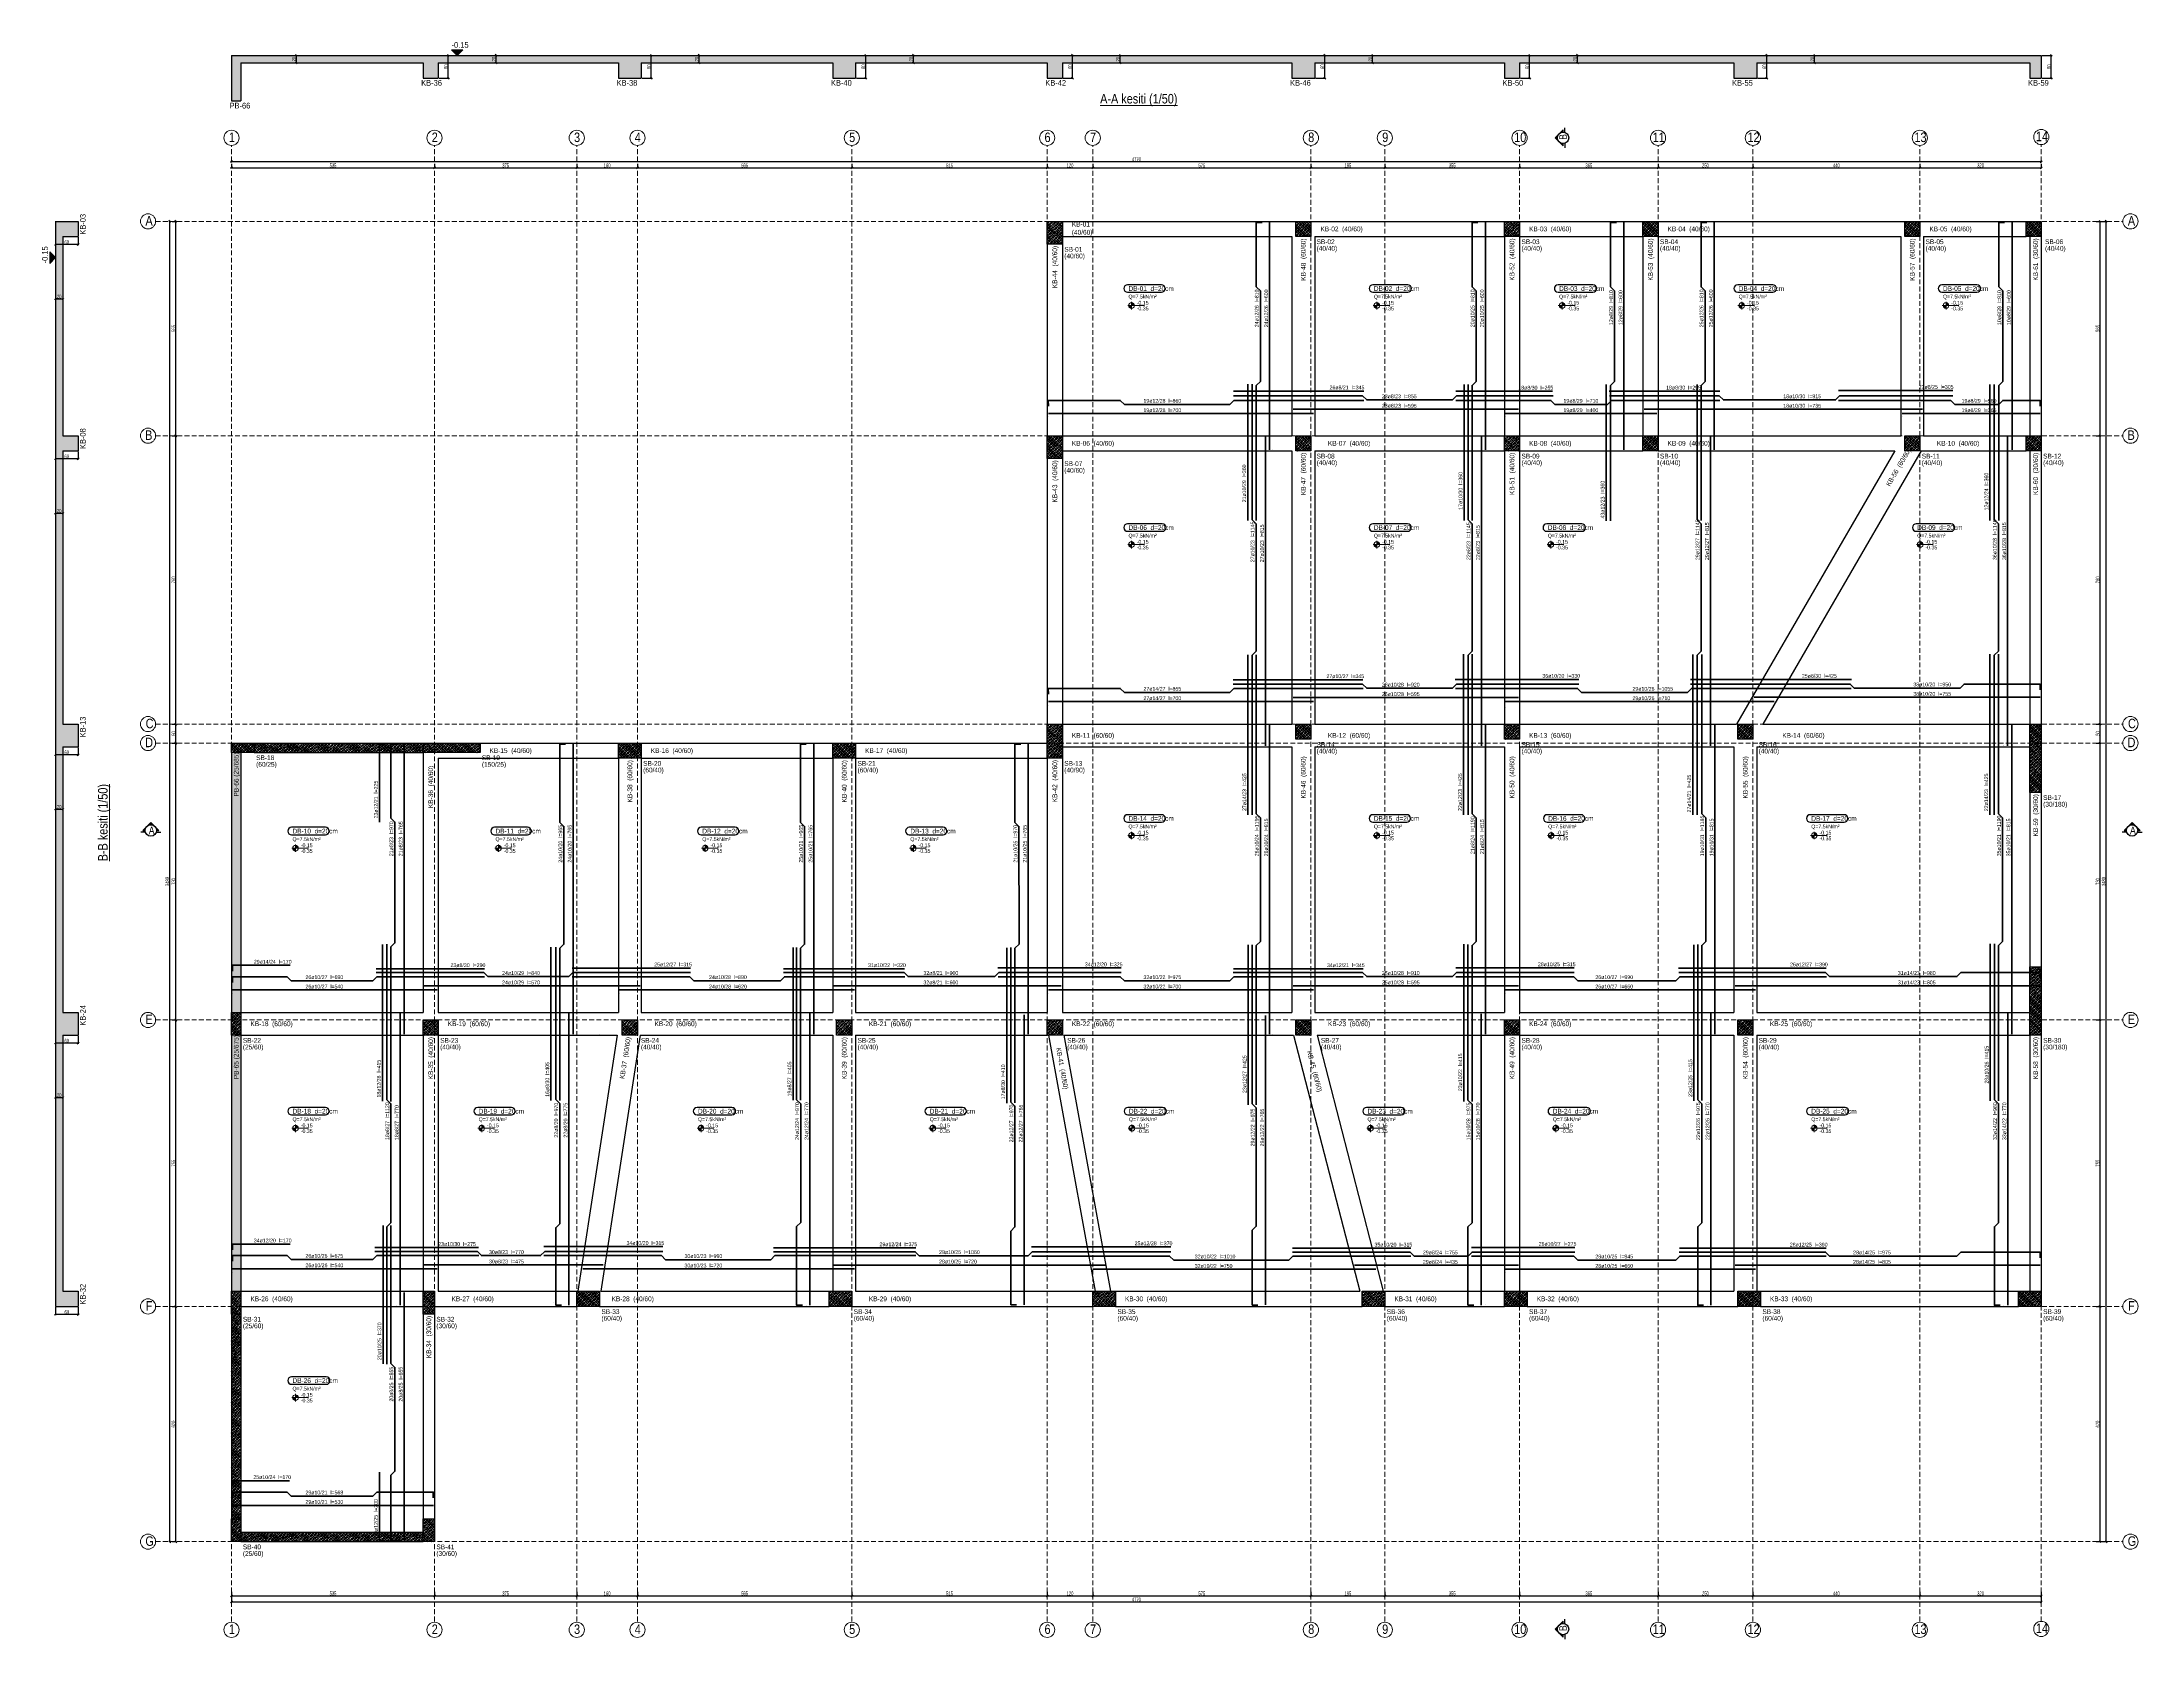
# Model space of a CAD drawing. Header units: millimetres. Extents: x 2532 to 8067, y 819 to 5029.
import ezdxf

# ---------------------------------------------------------------- set-up
doc = ezdxf.new("R2010")
doc.units = ezdxf.units.MM
doc.linetypes.add('DASHED', pattern=[19.05, 12.7, -6.35])
for name, color, linetype, lineweight in [('AKS BALONU (BEYKENT)', 7, 'Continuous', 20), ('AKS CIZGISI (BEYKENT)', 252, 'DASHED', 20), ('AKS NO (BEYKENT)', 3, 'Continuous', 20), ('AKS OLCU (BEYKENT)', 200, 'Continuous', 20), ('DONATI (BEYKENT)', 4, 'Continuous', 35), ('DONATI YAZISI (BEYKENT)', 3, 'Continuous', 20), ('DOSEME ISMI (BEYKENT)', 9, 'Continuous', 20), ('DOSEME PAFTA (BEYKENT)', 3, 'Continuous', 20), ('DOSEME SINIRI (BEYKENT)', 2, 'Continuous', 30), ('KESIT (BEYKENT)', 151, 'Continuous', 25), ('KESIT ISMI (BEYKENT)', 6, 'Continuous', 20), ('KIRIS (BEYKENT)', 2, 'Continuous', 30), ('KIRIS ISMI (BEYKENT)', 40, 'Continuous', 20), ('KOLON (BEYKENT)', 3, 'Continuous', 30), ('KOLON ISMI (BEYKENT)', 91, 'Continuous', 20), ('KOT CIZGI (BEYKENT)', 120, 'Continuous', 20), ('KOT YAZI (BEYKENT)', 7, 'Continuous', 20), ('OLCU (BEYKENT)', 14, 'Continuous', 20), ('PERDE (BEYKENT)', 6, 'Continuous', 30), ('PERDE ISMI (BEYKENT)', 240, 'Continuous', 20), ('TARAMA (BEYKENT)', 252, 'Continuous', 25), ('YAZI (BEYKENT)', 140, 'Continuous', 20)]:
    doc.layers.add(name, color=color, linetype=linetype, lineweight=lineweight)
doc.styles.add('DONATI YAZISI (BEYKENT)', font='')
doc.styles.add('DSMOLC-50', font='bahnschrift light condensed', dxfattribs={"width": 0.75, "height": 10})
doc.styles.add('KLNOLC-25', font='bahnschrift light condensed', dxfattribs={"width": 0.75, "height": 10})
doc.styles.add('KOT (BEYKENT)', font='')
doc.styles.add('stastyle', font='RomanSTA.ttf')
doc.styles.add('YAZI (BEYKENT)', font='')
doc.styles.get('DONATI YAZISI (BEYKENT)').set_extended_font_data('Bahnschrift Light Condensed')
doc.styles.get('KOT (BEYKENT)').set_extended_font_data('Bahnschrift Light Condensed')
doc.styles.get('YAZI (BEYKENT)').set_extended_font_data('Bahnschrift Light Condensed')
doc.dimstyles.new('DSMOLC-50', dxfattribs={"dimtxt": 10, "dimasz": 5, "dimexe": 2, "dimexo": 2, "dimgap": 1, "dimtad": 1, "dimdec": 1, "dimrnd": 0.5, "dimzin": 12, "dimdsep": 46, "dimtxsty": 'DSMOLC-50', "dimblk": 'OBLIQUE', "dimblk1": 'OBLIQUE', "dimblk2": 'OBLIQUE', "dimcen": 0, "dimclrt": 7, "dimadec": 0, "dimazin": 0, "dimtfac": 1, "dimtdec": 4, "dimtix": 1, "dimtmove": 2, "dimatfit": 3, "dimfxl": 1, "dimtzin": 0, "dimarcsym": 0})
pattern_1 = [(45, (1551.565, 462.183), (-4.490128, 4.490128), []), (45, (1556.055, 462.183), (-4.490128, 4.490128), [3.175, -1.5875])]
pattern_2 = [(45, (1551.565, 462.183), (-4.4194174, 4.4194174), []), (45, (1555.9844, 462.183), (-4.4194174, 4.4194174), [3.125, -1.5625])]

# ---------------------------------------------------------------- blocks, each defined once
blk = doc.blocks.new('_Oblique')
at = {"color": 0, "linetype": 'ByBlock', "lineweight": -2}
blk.add_line((-0.5, -0.5), (0.5, 0.5), dxfattribs=at)
blk = doc.blocks.new('*D70')
at = {"layer": 'AKS OLCU (BEYKENT)', "color": 0, "lineweight": -2, "transparency": 16777216}
for p, q in [((3031.1, 4707.4), (3031.1, 4695.4)), ((3566.1, 4707.4), (3566.1, 4695.4)), ((3031.1, 4697.4), (3566.1, 4697.4))]:
    blk.add_line(p, q, dxfattribs=at)
at = {"layer": 'DEFPOINTS', "color": 0, "transparency": 16777216}
for p in [(3031.1, 4709.4), (3566.1, 4709.4), (3566.1, 4697.4)]:
    blk.add_point(p, dxfattribs=at)
at = {"layer": 'AKS OLCU (BEYKENT)', "color": 0, "lineweight": -2, "transparency": 16777216, "xscale": 5, "yscale": 5, "zscale": 5, "rotation": 180}
blk.add_blockref('_Oblique', (3031.1, 4697.4), dxfattribs=at)
at = {"layer": 'AKS OLCU (BEYKENT)', "color": 0, "lineweight": -2, "transparency": 16777216, "xscale": 5, "yscale": 5, "zscale": 5}
blk.add_blockref('_Oblique', (3566.1, 4697.4), dxfattribs=at)
at = {"layer": 'AKS OLCU (BEYKENT)', "color": 7, "transparency": 16777216, "insert": (3298.6, 4703.5), "char_height": 10, "attachment_point": 5, "style": 'DSMOLC-50'}
blk.add_mtext('535', dxfattribs=at)
blk = doc.blocks.new('*D71')
at = {"layer": 'AKS OLCU (BEYKENT)', "color": 0, "lineweight": -2, "transparency": 16777216}
for p, q in [((3566.1, 4707.4), (3566.1, 4695.4)), ((3941.1, 4707.4), (3941.1, 4695.4)), ((3566.1, 4697.4), (3941.1, 4697.4))]:
    blk.add_line(p, q, dxfattribs=at)
at = {"layer": 'DEFPOINTS', "color": 0, "transparency": 16777216}
for p in [(3566.1, 4709.4), (3941.1, 4709.4), (3941.1, 4697.4)]:
    blk.add_point(p, dxfattribs=at)
at = {"layer": 'AKS OLCU (BEYKENT)', "color": 0, "lineweight": -2, "transparency": 16777216, "xscale": 5, "yscale": 5, "zscale": 5, "rotation": 180}
blk.add_blockref('_Oblique', (3566.1, 4697.4), dxfattribs=at)
at = {"layer": 'AKS OLCU (BEYKENT)', "color": 0, "lineweight": -2, "transparency": 16777216, "xscale": 5, "yscale": 5, "zscale": 5}
blk.add_blockref('_Oblique', (3941.1, 4697.4), dxfattribs=at)
at = {"layer": 'AKS OLCU (BEYKENT)', "color": 7, "transparency": 16777216, "insert": (3753.6, 4703.5), "char_height": 10, "attachment_point": 5, "style": 'DSMOLC-50'}
blk.add_mtext('375', dxfattribs=at)
blk = doc.blocks.new('*D72')
at = {"layer": 'AKS OLCU (BEYKENT)', "color": 0, "lineweight": -2, "transparency": 16777216}
for p, q in [((3941.1, 4707.4), (3941.1, 4695.4)), ((4101.1, 4707.4), (4101.1, 4695.4)), ((3941.1, 4697.4), (4101.1, 4697.4))]:
    blk.add_line(p, q, dxfattribs=at)
at = {"layer": 'DEFPOINTS', "color": 0, "transparency": 16777216}
for p in [(3941.1, 4709.4), (4101.1, 4709.4), (4101.1, 4697.4)]:
    blk.add_point(p, dxfattribs=at)
at = {"layer": 'AKS OLCU (BEYKENT)', "color": 0, "lineweight": -2, "transparency": 16777216, "xscale": 5, "yscale": 5, "zscale": 5, "rotation": 180}
blk.add_blockref('_Oblique', (3941.1, 4697.4), dxfattribs=at)
at = {"layer": 'AKS OLCU (BEYKENT)', "color": 0, "lineweight": -2, "transparency": 16777216, "xscale": 5, "yscale": 5, "zscale": 5}
blk.add_blockref('_Oblique', (4101.1, 4697.4), dxfattribs=at)
at = {"layer": 'AKS OLCU (BEYKENT)', "color": 7, "transparency": 16777216, "insert": (4021.1, 4703.5), "char_height": 10, "attachment_point": 5, "style": 'DSMOLC-50'}
blk.add_mtext('160', dxfattribs=at)
blk = doc.blocks.new('*D73')
at = {"layer": 'AKS OLCU (BEYKENT)', "color": 0, "lineweight": -2, "transparency": 16777216}
for p, q in [((4101.1, 4707.4), (4101.1, 4695.4)), ((4666.1, 4707.4), (4666.1, 4695.4)), ((4101.1, 4697.4), (4666.1, 4697.4))]:
    blk.add_line(p, q, dxfattribs=at)
at = {"layer": 'DEFPOINTS', "color": 0, "transparency": 16777216}
for p in [(4101.1, 4709.4), (4666.1, 4709.4), (4666.1, 4697.4)]:
    blk.add_point(p, dxfattribs=at)
at = {"layer": 'AKS OLCU (BEYKENT)', "color": 0, "lineweight": -2, "transparency": 16777216, "xscale": 5, "yscale": 5, "zscale": 5, "rotation": 180}
blk.add_blockref('_Oblique', (4101.1, 4697.4), dxfattribs=at)
at = {"layer": 'AKS OLCU (BEYKENT)', "color": 0, "lineweight": -2, "transparency": 16777216, "xscale": 5, "yscale": 5, "zscale": 5}
blk.add_blockref('_Oblique', (4666.1, 4697.4), dxfattribs=at)
at = {"layer": 'AKS OLCU (BEYKENT)', "color": 7, "transparency": 16777216, "insert": (4383.6, 4703.4), "char_height": 10, "attachment_point": 5, "style": 'DSMOLC-50'}
blk.add_mtext('565', dxfattribs=at)
blk = doc.blocks.new('*D74')
at = {"layer": 'AKS OLCU (BEYKENT)', "color": 0, "lineweight": -2, "transparency": 16777216}
for p, q in [((4666.1, 4707.4), (4666.1, 4695.4)), ((5181.1, 4707.4), (5181.1, 4695.4)), ((4666.1, 4697.4), (5181.1, 4697.4))]:
    blk.add_line(p, q, dxfattribs=at)
at = {"layer": 'DEFPOINTS', "color": 0, "transparency": 16777216}
for p in [(4666.1, 4709.4), (5181.1, 4709.4), (5181.1, 4697.4)]:
    blk.add_point(p, dxfattribs=at)
at = {"layer": 'AKS OLCU (BEYKENT)', "color": 0, "lineweight": -2, "transparency": 16777216, "xscale": 5, "yscale": 5, "zscale": 5, "rotation": 180}
blk.add_blockref('_Oblique', (4666.1, 4697.4), dxfattribs=at)
at = {"layer": 'AKS OLCU (BEYKENT)', "color": 0, "lineweight": -2, "transparency": 16777216, "xscale": 5, "yscale": 5, "zscale": 5}
blk.add_blockref('_Oblique', (5181.1, 4697.4), dxfattribs=at)
at = {"layer": 'AKS OLCU (BEYKENT)', "color": 7, "transparency": 16777216, "insert": (4923.6, 4703.4), "char_height": 10, "attachment_point": 5, "style": 'DSMOLC-50'}
blk.add_mtext('515', dxfattribs=at)
blk = doc.blocks.new('*D75')
at = {"layer": 'AKS OLCU (BEYKENT)', "color": 0, "lineweight": -2, "transparency": 16777216}
for p, q in [((5181.1, 4707.4), (5181.1, 4695.4)), ((5301.1, 4707.4), (5301.1, 4695.4)), ((5181.1, 4697.4), (5301.1, 4697.4))]:
    blk.add_line(p, q, dxfattribs=at)
at = {"layer": 'DEFPOINTS', "color": 0, "transparency": 16777216}
for p in [(5181.1, 4709.4), (5301.1, 4709.4), (5301.1, 4697.4)]:
    blk.add_point(p, dxfattribs=at)
at = {"layer": 'AKS OLCU (BEYKENT)', "color": 0, "lineweight": -2, "transparency": 16777216, "xscale": 5, "yscale": 5, "zscale": 5, "rotation": 180}
blk.add_blockref('_Oblique', (5181.1, 4697.4), dxfattribs=at)
at = {"layer": 'AKS OLCU (BEYKENT)', "color": 0, "lineweight": -2, "transparency": 16777216, "xscale": 5, "yscale": 5, "zscale": 5}
blk.add_blockref('_Oblique', (5301.1, 4697.4), dxfattribs=at)
at = {"layer": 'AKS OLCU (BEYKENT)', "color": 7, "transparency": 16777216, "insert": (5241.1, 4703.5), "char_height": 10, "attachment_point": 5, "style": 'DSMOLC-50'}
blk.add_mtext('120', dxfattribs=at)
blk = doc.blocks.new('*D76')
at = {"layer": 'AKS OLCU (BEYKENT)', "color": 0, "lineweight": -2, "transparency": 16777216}
for p, q in [((5301.1, 4707.4), (5301.1, 4695.4)), ((5876.1, 4707.4), (5876.1, 4695.4)), ((5301.1, 4697.4), (5876.1, 4697.4))]:
    blk.add_line(p, q, dxfattribs=at)
at = {"layer": 'DEFPOINTS', "color": 0, "transparency": 16777216}
for p in [(5301.1, 4709.4), (5876.1, 4709.4), (5876.1, 4697.4)]:
    blk.add_point(p, dxfattribs=at)
at = {"layer": 'AKS OLCU (BEYKENT)', "color": 0, "lineweight": -2, "transparency": 16777216, "xscale": 5, "yscale": 5, "zscale": 5, "rotation": 180}
blk.add_blockref('_Oblique', (5301.1, 4697.4), dxfattribs=at)
at = {"layer": 'AKS OLCU (BEYKENT)', "color": 0, "lineweight": -2, "transparency": 16777216, "xscale": 5, "yscale": 5, "zscale": 5}
blk.add_blockref('_Oblique', (5876.1, 4697.4), dxfattribs=at)
at = {"layer": 'AKS OLCU (BEYKENT)', "color": 7, "transparency": 16777216, "insert": (5588.6, 4703.4), "char_height": 10, "attachment_point": 5, "style": 'DSMOLC-50'}
blk.add_mtext('575', dxfattribs=at)
blk = doc.blocks.new('*D77')
at = {"layer": 'AKS OLCU (BEYKENT)', "color": 0, "lineweight": -2, "transparency": 16777216}
for p, q in [((5876.1, 4707.4), (5876.1, 4695.4)), ((6071.1, 4707.4), (6071.1, 4695.4)), ((5876.1, 4697.4), (6071.1, 4697.4))]:
    blk.add_line(p, q, dxfattribs=at)
at = {"layer": 'DEFPOINTS', "color": 0, "transparency": 16777216}
for p in [(5876.1, 4709.4), (6071.1, 4709.4), (6071.1, 4697.4)]:
    blk.add_point(p, dxfattribs=at)
at = {"layer": 'AKS OLCU (BEYKENT)', "color": 0, "lineweight": -2, "transparency": 16777216, "xscale": 5, "yscale": 5, "zscale": 5, "rotation": 180}
blk.add_blockref('_Oblique', (5876.1, 4697.4), dxfattribs=at)
at = {"layer": 'AKS OLCU (BEYKENT)', "color": 0, "lineweight": -2, "transparency": 16777216, "xscale": 5, "yscale": 5, "zscale": 5}
blk.add_blockref('_Oblique', (6071.1, 4697.4), dxfattribs=at)
at = {"layer": 'AKS OLCU (BEYKENT)', "color": 7, "transparency": 16777216, "insert": (5973.6, 4703.5), "char_height": 10, "attachment_point": 5, "style": 'DSMOLC-50'}
blk.add_mtext('195', dxfattribs=at)
blk = doc.blocks.new('*D78')
at = {"layer": 'AKS OLCU (BEYKENT)', "color": 0, "lineweight": -2, "transparency": 16777216}
for p, q in [((6071.1, 4707.4), (6071.1, 4695.4)), ((6426.1, 4707.4), (6426.1, 4695.4)), ((6071.1, 4697.4), (6426.1, 4697.4))]:
    blk.add_line(p, q, dxfattribs=at)
at = {"layer": 'DEFPOINTS', "color": 0, "transparency": 16777216}
for p in [(6071.1, 4709.4), (6426.1, 4709.4), (6426.1, 4697.4)]:
    blk.add_point(p, dxfattribs=at)
at = {"layer": 'AKS OLCU (BEYKENT)', "color": 0, "lineweight": -2, "transparency": 16777216, "xscale": 5, "yscale": 5, "zscale": 5, "rotation": 180}
blk.add_blockref('_Oblique', (6071.1, 4697.4), dxfattribs=at)
at = {"layer": 'AKS OLCU (BEYKENT)', "color": 0, "lineweight": -2, "transparency": 16777216, "xscale": 5, "yscale": 5, "zscale": 5}
blk.add_blockref('_Oblique', (6426.1, 4697.4), dxfattribs=at)
at = {"layer": 'AKS OLCU (BEYKENT)', "color": 7, "transparency": 16777216, "insert": (6248.6, 4703.5), "char_height": 10, "attachment_point": 5, "style": 'DSMOLC-50'}
blk.add_mtext('355', dxfattribs=at)
blk = doc.blocks.new('*D79')
at = {"layer": 'AKS OLCU (BEYKENT)', "color": 0, "lineweight": -2, "transparency": 16777216}
for p, q in [((6426.1, 4707.4), (6426.1, 4695.4)), ((6791.1, 4707.4), (6791.1, 4695.4)), ((6426.1, 4697.4), (6791.1, 4697.4))]:
    blk.add_line(p, q, dxfattribs=at)
at = {"layer": 'DEFPOINTS', "color": 0, "transparency": 16777216}
for p in [(6426.1, 4709.4), (6791.1, 4709.4), (6791.1, 4697.4)]:
    blk.add_point(p, dxfattribs=at)
at = {"layer": 'AKS OLCU (BEYKENT)', "color": 0, "lineweight": -2, "transparency": 16777216, "xscale": 5, "yscale": 5, "zscale": 5, "rotation": 180}
blk.add_blockref('_Oblique', (6426.1, 4697.4), dxfattribs=at)
at = {"layer": 'AKS OLCU (BEYKENT)', "color": 0, "lineweight": -2, "transparency": 16777216, "xscale": 5, "yscale": 5, "zscale": 5}
blk.add_blockref('_Oblique', (6791.1, 4697.4), dxfattribs=at)
at = {"layer": 'AKS OLCU (BEYKENT)', "color": 7, "transparency": 16777216, "insert": (6608.6, 4703.5), "char_height": 10, "attachment_point": 5, "style": 'DSMOLC-50'}
blk.add_mtext('365', dxfattribs=at)
blk = doc.blocks.new('*D80')
at = {"layer": 'AKS OLCU (BEYKENT)', "color": 0, "lineweight": -2, "transparency": 16777216}
for p, q in [((6791.1, 4707.4), (6791.1, 4695.4)), ((7041.1, 4707.4), (7041.1, 4695.4)), ((6791.1, 4697.4), (7041.1, 4697.4))]:
    blk.add_line(p, q, dxfattribs=at)
at = {"layer": 'DEFPOINTS', "color": 0, "transparency": 16777216}
for p in [(6791.1, 4709.4), (7041.1, 4709.4), (7041.1, 4697.4)]:
    blk.add_point(p, dxfattribs=at)
at = {"layer": 'AKS OLCU (BEYKENT)', "color": 0, "lineweight": -2, "transparency": 16777216, "xscale": 5, "yscale": 5, "zscale": 5, "rotation": 180}
blk.add_blockref('_Oblique', (6791.1, 4697.4), dxfattribs=at)
at = {"layer": 'AKS OLCU (BEYKENT)', "color": 0, "lineweight": -2, "transparency": 16777216, "xscale": 5, "yscale": 5, "zscale": 5}
blk.add_blockref('_Oblique', (7041.1, 4697.4), dxfattribs=at)
at = {"layer": 'AKS OLCU (BEYKENT)', "color": 7, "transparency": 16777216, "insert": (6916.1, 4703.5), "char_height": 10, "attachment_point": 5, "style": 'DSMOLC-50'}
blk.add_mtext('250', dxfattribs=at)
blk = doc.blocks.new('*D81')
at = {"layer": 'AKS OLCU (BEYKENT)', "color": 0, "lineweight": -2, "transparency": 16777216}
for p, q in [((7041.1, 4707.4), (7041.1, 4695.4)), ((7481.1, 4707.4), (7481.1, 4695.4)), ((7041.1, 4697.4), (7481.1, 4697.4))]:
    blk.add_line(p, q, dxfattribs=at)
at = {"layer": 'DEFPOINTS', "color": 0, "transparency": 16777216}
for p in [(7041.1, 4709.4), (7481.1, 4709.4), (7481.1, 4697.4)]:
    blk.add_point(p, dxfattribs=at)
at = {"layer": 'AKS OLCU (BEYKENT)', "color": 0, "lineweight": -2, "transparency": 16777216, "xscale": 5, "yscale": 5, "zscale": 5, "rotation": 180}
blk.add_blockref('_Oblique', (7041.1, 4697.4), dxfattribs=at)
at = {"layer": 'AKS OLCU (BEYKENT)', "color": 0, "lineweight": -2, "transparency": 16777216, "xscale": 5, "yscale": 5, "zscale": 5}
blk.add_blockref('_Oblique', (7481.1, 4697.4), dxfattribs=at)
at = {"layer": 'AKS OLCU (BEYKENT)', "color": 7, "transparency": 16777216, "insert": (7261.1, 4703.5), "char_height": 10, "attachment_point": 5, "style": 'DSMOLC-50'}
blk.add_mtext('440', dxfattribs=at)
blk = doc.blocks.new('*D82')
at = {"layer": 'AKS OLCU (BEYKENT)', "color": 0, "lineweight": -2, "transparency": 16777216}
for p, q in [((7481.1, 4707.4), (7481.1, 4695.4)), ((7801.1, 4707.4), (7801.1, 4695.4)), ((7481.1, 4697.4), (7801.1, 4697.4))]:
    blk.add_line(p, q, dxfattribs=at)
at = {"layer": 'DEFPOINTS', "color": 0, "transparency": 16777216}
for p in [(7481.1, 4709.4), (7801.1, 4709.4), (7801.1, 4697.4)]:
    blk.add_point(p, dxfattribs=at)
at = {"layer": 'AKS OLCU (BEYKENT)', "color": 0, "lineweight": -2, "transparency": 16777216, "xscale": 5, "yscale": 5, "zscale": 5, "rotation": 180}
blk.add_blockref('_Oblique', (7481.1, 4697.4), dxfattribs=at)
at = {"layer": 'AKS OLCU (BEYKENT)', "color": 0, "lineweight": -2, "transparency": 16777216, "xscale": 5, "yscale": 5, "zscale": 5}
blk.add_blockref('_Oblique', (7801.1, 4697.4), dxfattribs=at)
at = {"layer": 'AKS OLCU (BEYKENT)', "color": 7, "transparency": 16777216, "insert": (7641.1, 4703.5), "char_height": 10, "attachment_point": 5, "style": 'DSMOLC-50'}
blk.add_mtext('320', dxfattribs=at)
blk = doc.blocks.new('*D83')
at = {"layer": 'AKS OLCU (BEYKENT)', "color": 0, "lineweight": -2, "transparency": 16777216}
for p, q in [((3031.1, 4711.4), (3031.1, 4715.4)), ((3031.1, 4713.4), (7801.1, 4713.4)), ((7801.1, 4711.4), (7801.1, 4715.4))]:
    blk.add_line(p, q, dxfattribs=at)
at = {"layer": 'DEFPOINTS', "color": 0, "transparency": 16777216}
for p in [(3031.1, 4709.4), (7801.1, 4713.4), (7801.1, 4709.4)]:
    blk.add_point(p, dxfattribs=at)
at = {"layer": 'AKS OLCU (BEYKENT)', "color": 0, "lineweight": -2, "transparency": 16777216, "xscale": 5, "yscale": 5, "zscale": 5, "rotation": 180}
blk.add_blockref('_Oblique', (3031.1, 4713.4), dxfattribs=at)
at = {"layer": 'AKS OLCU (BEYKENT)', "color": 0, "lineweight": -2, "transparency": 16777216, "xscale": 5, "yscale": 5, "zscale": 5}
blk.add_blockref('_Oblique', (7801.1, 4713.4), dxfattribs=at)
at = {"layer": 'AKS OLCU (BEYKENT)', "color": 7, "transparency": 16777216, "insert": (5416.1, 4719.5), "char_height": 10, "attachment_point": 5, "style": 'DSMOLC-50'}
blk.add_mtext('4770', dxfattribs=at)
blk = doc.blocks.new('*D84')
at = {"layer": 'AKS OLCU (BEYKENT)', "color": 0, "lineweight": -2, "transparency": 16777216}
for p, q in [((7946, 1696), (7958, 1696)), ((7956, 1076), (7956, 1696)), ((7946, 1076), (7958, 1076))]:
    blk.add_line(p, q, dxfattribs=at)
at = {"layer": 'DEFPOINTS', "color": 0, "transparency": 16777216}
for p in [(7944, 1696), (7956, 1696), (7944, 1076)]:
    blk.add_point(p, dxfattribs=at)
at = {"layer": 'AKS OLCU (BEYKENT)', "color": 0, "lineweight": -2, "transparency": 16777216, "xscale": 5, "yscale": 5, "zscale": 5}
for p, rotation in [((7956, 1696), 90), ((7956, 1076), 270)]:
    blk.add_blockref('_Oblique', p, dxfattribs=dict(at, rotation=rotation))
at = {"layer": 'AKS OLCU (BEYKENT)', "color": 7, "transparency": 16777216, "insert": (7949.9, 1386), "char_height": 10, "attachment_point": 5, "rotation": 90, "style": 'DSMOLC-50'}
blk.add_mtext('620', dxfattribs=at)
blk = doc.blocks.new('*D85')
at = {"layer": 'AKS OLCU (BEYKENT)', "color": 0, "lineweight": -2, "transparency": 16777216}
for p, q in [((7946, 2451), (7958, 2451)), ((7956, 1696), (7956, 2451)), ((7946, 1696), (7958, 1696))]:
    blk.add_line(p, q, dxfattribs=at)
at = {"layer": 'DEFPOINTS', "color": 0, "transparency": 16777216}
for p in [(7944, 2451), (7956, 2451), (7944, 1696)]:
    blk.add_point(p, dxfattribs=at)
at = {"layer": 'AKS OLCU (BEYKENT)', "color": 0, "lineweight": -2, "transparency": 16777216, "xscale": 5, "yscale": 5, "zscale": 5}
for p, rotation in [((7956, 2451), 90), ((7956, 1696), 270)]:
    blk.add_blockref('_Oblique', p, dxfattribs=dict(at, rotation=rotation))
at = {"layer": 'AKS OLCU (BEYKENT)', "color": 7, "transparency": 16777216, "insert": (7949.9, 2073.5), "char_height": 10, "attachment_point": 5, "rotation": 90, "style": 'DSMOLC-50'}
blk.add_mtext('755', dxfattribs=at)
blk = doc.blocks.new('*D86')
at = {"layer": 'AKS OLCU (BEYKENT)', "color": 0, "lineweight": -2, "transparency": 16777216}
for p, q in [((7946, 3181), (7958, 3181)), ((7956, 2451), (7956, 3181)), ((7946, 2451), (7958, 2451))]:
    blk.add_line(p, q, dxfattribs=at)
at = {"layer": 'DEFPOINTS', "color": 0, "transparency": 16777216}
for p in [(7944, 3181), (7956, 3181), (7944, 2451)]:
    blk.add_point(p, dxfattribs=at)
at = {"layer": 'AKS OLCU (BEYKENT)', "color": 0, "lineweight": -2, "transparency": 16777216, "xscale": 5, "yscale": 5, "zscale": 5}
for p, rotation in [((7956, 3181), 90), ((7956, 2451), 270)]:
    blk.add_blockref('_Oblique', p, dxfattribs=dict(at, rotation=rotation))
at = {"layer": 'AKS OLCU (BEYKENT)', "color": 7, "transparency": 16777216, "insert": (7949.9, 2816), "char_height": 10, "attachment_point": 5, "rotation": 90, "style": 'DSMOLC-50'}
blk.add_mtext('730', dxfattribs=at)
blk = doc.blocks.new('*D87')
at = {"layer": 'AKS OLCU (BEYKENT)', "color": 0, "lineweight": -2, "transparency": 16777216}
for p, q in [((7946, 3231), (7958, 3231)), ((7956, 3181), (7956, 3231)), ((7946, 3181), (7958, 3181))]:
    blk.add_line(p, q, dxfattribs=at)
at = {"layer": 'DEFPOINTS', "color": 0, "transparency": 16777216}
for p in [(7944, 3231), (7956, 3231), (7944, 3181)]:
    blk.add_point(p, dxfattribs=at)
at = {"layer": 'AKS OLCU (BEYKENT)', "color": 0, "lineweight": -2, "transparency": 16777216, "xscale": 5, "yscale": 5, "zscale": 5}
for p, rotation in [((7956, 3231), 90), ((7956, 3181), 270)]:
    blk.add_blockref('_Oblique', p, dxfattribs=dict(at, rotation=rotation))
at = {"layer": 'AKS OLCU (BEYKENT)', "color": 7, "transparency": 16777216, "insert": (7949.9, 3206), "char_height": 10, "attachment_point": 5, "rotation": 90, "style": 'DSMOLC-50'}
blk.add_mtext('50', dxfattribs=at)
blk = doc.blocks.new('*D88')
at = {"layer": 'AKS OLCU (BEYKENT)', "color": 0, "lineweight": -2, "transparency": 16777216}
for p, q in [((7946, 3991), (7958, 3991)), ((7956, 3231), (7956, 3991)), ((7946, 3231), (7958, 3231))]:
    blk.add_line(p, q, dxfattribs=at)
at = {"layer": 'DEFPOINTS', "color": 0, "transparency": 16777216}
for p in [(7944, 3991), (7956, 3991), (7944, 3231)]:
    blk.add_point(p, dxfattribs=at)
at = {"layer": 'AKS OLCU (BEYKENT)', "color": 0, "lineweight": -2, "transparency": 16777216, "xscale": 5, "yscale": 5, "zscale": 5}
for p, rotation in [((7956, 3991), 90), ((7956, 3231), 270)]:
    blk.add_blockref('_Oblique', p, dxfattribs=dict(at, rotation=rotation))
at = {"layer": 'AKS OLCU (BEYKENT)', "color": 7, "transparency": 16777216, "insert": (7949.9, 3611), "char_height": 10, "attachment_point": 5, "rotation": 90, "style": 'DSMOLC-50'}
blk.add_mtext('760', dxfattribs=at)
blk = doc.blocks.new('*D89')
at = {"layer": 'AKS OLCU (BEYKENT)', "color": 0, "lineweight": -2, "transparency": 16777216}
for p, q in [((7946, 4556), (7958, 4556)), ((7956, 3991), (7956, 4556)), ((7946, 3991), (7958, 3991))]:
    blk.add_line(p, q, dxfattribs=at)
at = {"layer": 'DEFPOINTS', "color": 0, "transparency": 16777216}
for p in [(7944, 4556), (7956, 4556), (7944, 3991)]:
    blk.add_point(p, dxfattribs=at)
at = {"layer": 'AKS OLCU (BEYKENT)', "color": 0, "lineweight": -2, "transparency": 16777216, "xscale": 5, "yscale": 5, "zscale": 5}
for p, rotation in [((7956, 4556), 90), ((7956, 3991), 270)]:
    blk.add_blockref('_Oblique', p, dxfattribs=dict(at, rotation=rotation))
at = {"layer": 'AKS OLCU (BEYKENT)', "color": 7, "transparency": 16777216, "insert": (7949.9, 4273.5), "char_height": 10, "attachment_point": 5, "rotation": 90, "style": 'DSMOLC-50'}
blk.add_mtext('565', dxfattribs=at)
blk = doc.blocks.new('*D90')
at = {"layer": 'AKS OLCU (BEYKENT)', "color": 0, "lineweight": -2, "transparency": 16777216}
for p, q in [((7946, 4556), (7974, 4556)), ((7972, 1076), (7972, 4556)), ((7946, 1076), (7974, 1076))]:
    blk.add_line(p, q, dxfattribs=at)
at = {"layer": 'DEFPOINTS', "color": 0, "transparency": 16777216}
for p in [(7944, 4556), (7972, 4556), (7944, 1076)]:
    blk.add_point(p, dxfattribs=at)
at = {"layer": 'AKS OLCU (BEYKENT)', "color": 0, "lineweight": -2, "transparency": 16777216, "xscale": 5, "yscale": 5, "zscale": 5}
for p, rotation in [((7972, 4556), 90), ((7972, 1076), 270)]:
    blk.add_blockref('_Oblique', p, dxfattribs=dict(at, rotation=rotation))
at = {"layer": 'AKS OLCU (BEYKENT)', "color": 7, "transparency": 16777216, "insert": (7965.9, 2816), "char_height": 10, "attachment_point": 5, "rotation": 90, "style": 'DSMOLC-50'}
blk.add_mtext('3480', dxfattribs=at)
blk = doc.blocks.new('*D91')
at = {"layer": 'AKS OLCU (BEYKENT)', "color": 0, "lineweight": -2, "transparency": 16777216}
for p, q in [((3031.1, 943.5), (3031.1, 931.5)), ((3566.1, 943.5), (3566.1, 931.5)), ((3031.1, 933.5), (3566.1, 933.5))]:
    blk.add_line(p, q, dxfattribs=at)
at = {"layer": 'DEFPOINTS', "color": 0, "transparency": 16777216}
for p in [(3031.1, 945.5), (3566.1, 945.5), (3566.1, 933.5)]:
    blk.add_point(p, dxfattribs=at)
at = {"layer": 'AKS OLCU (BEYKENT)', "color": 0, "lineweight": -2, "transparency": 16777216, "xscale": 5, "yscale": 5, "zscale": 5, "rotation": 180}
blk.add_blockref('_Oblique', (3031.1, 933.5), dxfattribs=at)
at = {"layer": 'AKS OLCU (BEYKENT)', "color": 0, "lineweight": -2, "transparency": 16777216, "xscale": 5, "yscale": 5, "zscale": 5}
blk.add_blockref('_Oblique', (3566.1, 933.5), dxfattribs=at)
at = {"layer": 'AKS OLCU (BEYKENT)', "color": 7, "transparency": 16777216, "insert": (3298.6, 939.6), "char_height": 10, "attachment_point": 5, "style": 'DSMOLC-50'}
blk.add_mtext('535', dxfattribs=at)
blk = doc.blocks.new('*D92')
at = {"layer": 'AKS OLCU (BEYKENT)', "color": 0, "lineweight": -2, "transparency": 16777216}
for p, q in [((3566.1, 943.5), (3566.1, 931.5)), ((3941.1, 943.5), (3941.1, 931.5)), ((3566.1, 933.5), (3941.1, 933.5))]:
    blk.add_line(p, q, dxfattribs=at)
at = {"layer": 'DEFPOINTS', "color": 0, "transparency": 16777216}
for p in [(3566.1, 945.5), (3941.1, 945.5), (3941.1, 933.5)]:
    blk.add_point(p, dxfattribs=at)
at = {"layer": 'AKS OLCU (BEYKENT)', "color": 0, "lineweight": -2, "transparency": 16777216, "xscale": 5, "yscale": 5, "zscale": 5, "rotation": 180}
blk.add_blockref('_Oblique', (3566.1, 933.5), dxfattribs=at)
at = {"layer": 'AKS OLCU (BEYKENT)', "color": 0, "lineweight": -2, "transparency": 16777216, "xscale": 5, "yscale": 5, "zscale": 5}
blk.add_blockref('_Oblique', (3941.1, 933.5), dxfattribs=at)
at = {"layer": 'AKS OLCU (BEYKENT)', "color": 7, "transparency": 16777216, "insert": (3753.6, 939.6), "char_height": 10, "attachment_point": 5, "style": 'DSMOLC-50'}
blk.add_mtext('375', dxfattribs=at)
blk = doc.blocks.new('*D93')
at = {"layer": 'AKS OLCU (BEYKENT)', "color": 0, "lineweight": -2, "transparency": 16777216}
for p, q in [((3941.1, 943.5), (3941.1, 931.5)), ((4101.1, 943.5), (4101.1, 931.5)), ((3941.1, 933.5), (4101.1, 933.5))]:
    blk.add_line(p, q, dxfattribs=at)
at = {"layer": 'DEFPOINTS', "color": 0, "transparency": 16777216}
for p in [(3941.1, 945.5), (4101.1, 945.5), (4101.1, 933.5)]:
    blk.add_point(p, dxfattribs=at)
at = {"layer": 'AKS OLCU (BEYKENT)', "color": 0, "lineweight": -2, "transparency": 16777216, "xscale": 5, "yscale": 5, "zscale": 5, "rotation": 180}
blk.add_blockref('_Oblique', (3941.1, 933.5), dxfattribs=at)
at = {"layer": 'AKS OLCU (BEYKENT)', "color": 0, "lineweight": -2, "transparency": 16777216, "xscale": 5, "yscale": 5, "zscale": 5}
blk.add_blockref('_Oblique', (4101.1, 933.5), dxfattribs=at)
at = {"layer": 'AKS OLCU (BEYKENT)', "color": 7, "transparency": 16777216, "insert": (4021.1, 939.6), "char_height": 10, "attachment_point": 5, "style": 'DSMOLC-50'}
blk.add_mtext('160', dxfattribs=at)
blk = doc.blocks.new('*D94')
at = {"layer": 'AKS OLCU (BEYKENT)', "color": 0, "lineweight": -2, "transparency": 16777216}
for p, q in [((4101.1, 943.5), (4101.1, 931.5)), ((4666.1, 943.5), (4666.1, 931.5)), ((4101.1, 933.5), (4666.1, 933.5))]:
    blk.add_line(p, q, dxfattribs=at)
at = {"layer": 'DEFPOINTS', "color": 0, "transparency": 16777216}
for p in [(4101.1, 945.5), (4666.1, 945.5), (4666.1, 933.5)]:
    blk.add_point(p, dxfattribs=at)
at = {"layer": 'AKS OLCU (BEYKENT)', "color": 0, "lineweight": -2, "transparency": 16777216, "xscale": 5, "yscale": 5, "zscale": 5, "rotation": 180}
blk.add_blockref('_Oblique', (4101.1, 933.5), dxfattribs=at)
at = {"layer": 'AKS OLCU (BEYKENT)', "color": 0, "lineweight": -2, "transparency": 16777216, "xscale": 5, "yscale": 5, "zscale": 5}
blk.add_blockref('_Oblique', (4666.1, 933.5), dxfattribs=at)
at = {"layer": 'AKS OLCU (BEYKENT)', "color": 7, "transparency": 16777216, "insert": (4383.6, 939.6), "char_height": 10, "attachment_point": 5, "style": 'DSMOLC-50'}
blk.add_mtext('565', dxfattribs=at)
blk = doc.blocks.new('*D95')
at = {"layer": 'AKS OLCU (BEYKENT)', "color": 0, "lineweight": -2, "transparency": 16777216}
for p, q in [((4666.1, 943.5), (4666.1, 931.5)), ((5181.1, 943.5), (5181.1, 931.5)), ((4666.1, 933.5), (5181.1, 933.5))]:
    blk.add_line(p, q, dxfattribs=at)
at = {"layer": 'DEFPOINTS', "color": 0, "transparency": 16777216}
for p in [(4666.1, 945.5), (5181.1, 945.5), (5181.1, 933.5)]:
    blk.add_point(p, dxfattribs=at)
at = {"layer": 'AKS OLCU (BEYKENT)', "color": 0, "lineweight": -2, "transparency": 16777216, "xscale": 5, "yscale": 5, "zscale": 5, "rotation": 180}
blk.add_blockref('_Oblique', (4666.1, 933.5), dxfattribs=at)
at = {"layer": 'AKS OLCU (BEYKENT)', "color": 0, "lineweight": -2, "transparency": 16777216, "xscale": 5, "yscale": 5, "zscale": 5}
blk.add_blockref('_Oblique', (5181.1, 933.5), dxfattribs=at)
at = {"layer": 'AKS OLCU (BEYKENT)', "color": 7, "transparency": 16777216, "insert": (4923.6, 939.6), "char_height": 10, "attachment_point": 5, "style": 'DSMOLC-50'}
blk.add_mtext('515', dxfattribs=at)
blk = doc.blocks.new('*D96')
at = {"layer": 'AKS OLCU (BEYKENT)', "color": 0, "lineweight": -2, "transparency": 16777216}
for p, q in [((5181.1, 943.5), (5181.1, 931.5)), ((5301.1, 943.5), (5301.1, 931.5)), ((5181.1, 933.5), (5301.1, 933.5))]:
    blk.add_line(p, q, dxfattribs=at)
at = {"layer": 'DEFPOINTS', "color": 0, "transparency": 16777216}
for p in [(5181.1, 945.5), (5301.1, 945.5), (5301.1, 933.5)]:
    blk.add_point(p, dxfattribs=at)
at = {"layer": 'AKS OLCU (BEYKENT)', "color": 0, "lineweight": -2, "transparency": 16777216, "xscale": 5, "yscale": 5, "zscale": 5, "rotation": 180}
blk.add_blockref('_Oblique', (5181.1, 933.5), dxfattribs=at)
at = {"layer": 'AKS OLCU (BEYKENT)', "color": 0, "lineweight": -2, "transparency": 16777216, "xscale": 5, "yscale": 5, "zscale": 5}
blk.add_blockref('_Oblique', (5301.1, 933.5), dxfattribs=at)
at = {"layer": 'AKS OLCU (BEYKENT)', "color": 7, "transparency": 16777216, "insert": (5241.1, 939.6), "char_height": 10, "attachment_point": 5, "style": 'DSMOLC-50'}
blk.add_mtext('120', dxfattribs=at)
blk = doc.blocks.new('*D97')
at = {"layer": 'AKS OLCU (BEYKENT)', "color": 0, "lineweight": -2, "transparency": 16777216}
for p, q in [((5301.1, 943.5), (5301.1, 931.5)), ((5876.1, 943.5), (5876.1, 931.5)), ((5301.1, 933.5), (5876.1, 933.5))]:
    blk.add_line(p, q, dxfattribs=at)
at = {"layer": 'DEFPOINTS', "color": 0, "transparency": 16777216}
for p in [(5301.1, 945.5), (5876.1, 945.5), (5876.1, 933.5)]:
    blk.add_point(p, dxfattribs=at)
at = {"layer": 'AKS OLCU (BEYKENT)', "color": 0, "lineweight": -2, "transparency": 16777216, "xscale": 5, "yscale": 5, "zscale": 5, "rotation": 180}
blk.add_blockref('_Oblique', (5301.1, 933.5), dxfattribs=at)
at = {"layer": 'AKS OLCU (BEYKENT)', "color": 0, "lineweight": -2, "transparency": 16777216, "xscale": 5, "yscale": 5, "zscale": 5}
blk.add_blockref('_Oblique', (5876.1, 933.5), dxfattribs=at)
at = {"layer": 'AKS OLCU (BEYKENT)', "color": 7, "transparency": 16777216, "insert": (5588.6, 939.6), "char_height": 10, "attachment_point": 5, "style": 'DSMOLC-50'}
blk.add_mtext('575', dxfattribs=at)
blk = doc.blocks.new('*D98')
at = {"layer": 'AKS OLCU (BEYKENT)', "color": 0, "lineweight": -2, "transparency": 16777216}
for p, q in [((5876.1, 943.5), (5876.1, 931.5)), ((6071.1, 943.5), (6071.1, 931.5)), ((5876.1, 933.5), (6071.1, 933.5))]:
    blk.add_line(p, q, dxfattribs=at)
at = {"layer": 'DEFPOINTS', "color": 0, "transparency": 16777216}
for p in [(5876.1, 945.5), (6071.1, 945.5), (6071.1, 933.5)]:
    blk.add_point(p, dxfattribs=at)
at = {"layer": 'AKS OLCU (BEYKENT)', "color": 0, "lineweight": -2, "transparency": 16777216, "xscale": 5, "yscale": 5, "zscale": 5, "rotation": 180}
blk.add_blockref('_Oblique', (5876.1, 933.5), dxfattribs=at)
at = {"layer": 'AKS OLCU (BEYKENT)', "color": 0, "lineweight": -2, "transparency": 16777216, "xscale": 5, "yscale": 5, "zscale": 5}
blk.add_blockref('_Oblique', (6071.1, 933.5), dxfattribs=at)
at = {"layer": 'AKS OLCU (BEYKENT)', "color": 7, "transparency": 16777216, "insert": (5973.6, 939.6), "char_height": 10, "attachment_point": 5, "style": 'DSMOLC-50'}
blk.add_mtext('195', dxfattribs=at)
blk = doc.blocks.new('*D99')
at = {"layer": 'AKS OLCU (BEYKENT)', "color": 0, "lineweight": -2, "transparency": 16777216}
for p, q in [((6071.1, 943.5), (6071.1, 931.5)), ((6426.1, 943.5), (6426.1, 931.5)), ((6071.1, 933.5), (6426.1, 933.5))]:
    blk.add_line(p, q, dxfattribs=at)
at = {"layer": 'DEFPOINTS', "color": 0, "transparency": 16777216}
for p in [(6071.1, 945.5), (6426.1, 945.5), (6426.1, 933.5)]:
    blk.add_point(p, dxfattribs=at)
at = {"layer": 'AKS OLCU (BEYKENT)', "color": 0, "lineweight": -2, "transparency": 16777216, "xscale": 5, "yscale": 5, "zscale": 5, "rotation": 180}
blk.add_blockref('_Oblique', (6071.1, 933.5), dxfattribs=at)
at = {"layer": 'AKS OLCU (BEYKENT)', "color": 0, "lineweight": -2, "transparency": 16777216, "xscale": 5, "yscale": 5, "zscale": 5}
blk.add_blockref('_Oblique', (6426.1, 933.5), dxfattribs=at)
at = {"layer": 'AKS OLCU (BEYKENT)', "color": 7, "transparency": 16777216, "insert": (6248.6, 939.6), "char_height": 10, "attachment_point": 5, "style": 'DSMOLC-50'}
blk.add_mtext('355', dxfattribs=at)
blk = doc.blocks.new('*D100')
at = {"layer": 'AKS OLCU (BEYKENT)', "color": 0, "lineweight": -2, "transparency": 16777216}
for p, q in [((6426.1, 943.5), (6426.1, 931.5)), ((6791.1, 943.5), (6791.1, 931.5)), ((6426.1, 933.5), (6791.1, 933.5))]:
    blk.add_line(p, q, dxfattribs=at)
at = {"layer": 'DEFPOINTS', "color": 0, "transparency": 16777216}
for p in [(6426.1, 945.5), (6791.1, 945.5), (6791.1, 933.5)]:
    blk.add_point(p, dxfattribs=at)
at = {"layer": 'AKS OLCU (BEYKENT)', "color": 0, "lineweight": -2, "transparency": 16777216, "xscale": 5, "yscale": 5, "zscale": 5, "rotation": 180}
blk.add_blockref('_Oblique', (6426.1, 933.5), dxfattribs=at)
at = {"layer": 'AKS OLCU (BEYKENT)', "color": 0, "lineweight": -2, "transparency": 16777216, "xscale": 5, "yscale": 5, "zscale": 5}
blk.add_blockref('_Oblique', (6791.1, 933.5), dxfattribs=at)
at = {"layer": 'AKS OLCU (BEYKENT)', "color": 7, "transparency": 16777216, "insert": (6608.6, 939.6), "char_height": 10, "attachment_point": 5, "style": 'DSMOLC-50'}
blk.add_mtext('365', dxfattribs=at)
blk = doc.blocks.new('*D101')
at = {"layer": 'AKS OLCU (BEYKENT)', "color": 0, "lineweight": -2, "transparency": 16777216}
for p, q in [((6791.1, 943.5), (6791.1, 931.5)), ((7041.1, 943.5), (7041.1, 931.5)), ((6791.1, 933.5), (7041.1, 933.5))]:
    blk.add_line(p, q, dxfattribs=at)
at = {"layer": 'DEFPOINTS', "color": 0, "transparency": 16777216}
for p in [(6791.1, 945.5), (7041.1, 945.5), (7041.1, 933.5)]:
    blk.add_point(p, dxfattribs=at)
at = {"layer": 'AKS OLCU (BEYKENT)', "color": 0, "lineweight": -2, "transparency": 16777216, "xscale": 5, "yscale": 5, "zscale": 5, "rotation": 180}
blk.add_blockref('_Oblique', (6791.1, 933.5), dxfattribs=at)
at = {"layer": 'AKS OLCU (BEYKENT)', "color": 0, "lineweight": -2, "transparency": 16777216, "xscale": 5, "yscale": 5, "zscale": 5}
blk.add_blockref('_Oblique', (7041.1, 933.5), dxfattribs=at)
at = {"layer": 'AKS OLCU (BEYKENT)', "color": 7, "transparency": 16777216, "insert": (6916.1, 939.6), "char_height": 10, "attachment_point": 5, "style": 'DSMOLC-50'}
blk.add_mtext('250', dxfattribs=at)
blk = doc.blocks.new('*D102')
at = {"layer": 'AKS OLCU (BEYKENT)', "color": 0, "lineweight": -2, "transparency": 16777216}
for p, q in [((7041.1, 943.5), (7041.1, 931.5)), ((7481.1, 943.5), (7481.1, 931.5)), ((7041.1, 933.5), (7481.1, 933.5))]:
    blk.add_line(p, q, dxfattribs=at)
at = {"layer": 'DEFPOINTS', "color": 0, "transparency": 16777216}
for p in [(7041.1, 945.5), (7481.1, 945.5), (7481.1, 933.5)]:
    blk.add_point(p, dxfattribs=at)
at = {"layer": 'AKS OLCU (BEYKENT)', "color": 0, "lineweight": -2, "transparency": 16777216, "xscale": 5, "yscale": 5, "zscale": 5, "rotation": 180}
blk.add_blockref('_Oblique', (7041.1, 933.5), dxfattribs=at)
at = {"layer": 'AKS OLCU (BEYKENT)', "color": 0, "lineweight": -2, "transparency": 16777216, "xscale": 5, "yscale": 5, "zscale": 5}
blk.add_blockref('_Oblique', (7481.1, 933.5), dxfattribs=at)
at = {"layer": 'AKS OLCU (BEYKENT)', "color": 7, "transparency": 16777216, "insert": (7261.1, 939.6), "char_height": 10, "attachment_point": 5, "style": 'DSMOLC-50'}
blk.add_mtext('440', dxfattribs=at)
blk = doc.blocks.new('*D103')
at = {"layer": 'AKS OLCU (BEYKENT)', "color": 0, "lineweight": -2, "transparency": 16777216}
for p, q in [((7481.1, 943.5), (7481.1, 931.5)), ((7801.1, 943.5), (7801.1, 931.5)), ((7481.1, 933.5), (7801.1, 933.5))]:
    blk.add_line(p, q, dxfattribs=at)
at = {"layer": 'DEFPOINTS', "color": 0, "transparency": 16777216}
for p in [(7481.1, 945.5), (7801.1, 945.5), (7801.1, 933.5)]:
    blk.add_point(p, dxfattribs=at)
at = {"layer": 'AKS OLCU (BEYKENT)', "color": 0, "lineweight": -2, "transparency": 16777216, "xscale": 5, "yscale": 5, "zscale": 5, "rotation": 180}
blk.add_blockref('_Oblique', (7481.1, 933.5), dxfattribs=at)
at = {"layer": 'AKS OLCU (BEYKENT)', "color": 0, "lineweight": -2, "transparency": 16777216, "xscale": 5, "yscale": 5, "zscale": 5}
blk.add_blockref('_Oblique', (7801.1, 933.5), dxfattribs=at)
at = {"layer": 'AKS OLCU (BEYKENT)', "color": 7, "transparency": 16777216, "insert": (7641.1, 939.6), "char_height": 10, "attachment_point": 5, "style": 'DSMOLC-50'}
blk.add_mtext('320', dxfattribs=at)
blk = doc.blocks.new('*D104')
at = {"layer": 'AKS OLCU (BEYKENT)', "color": 0, "lineweight": -2, "transparency": 16777216}
for p, q in [((3031.1, 943.5), (3031.1, 915.5)), ((7801.1, 943.5), (7801.1, 915.5)), ((3031.1, 917.5), (7801.1, 917.5))]:
    blk.add_line(p, q, dxfattribs=at)
at = {"layer": 'DEFPOINTS', "color": 0, "transparency": 16777216}
for p in [(3031.1, 945.5), (7801.1, 945.5), (7801.1, 917.5)]:
    blk.add_point(p, dxfattribs=at)
at = {"layer": 'AKS OLCU (BEYKENT)', "color": 0, "lineweight": -2, "transparency": 16777216, "xscale": 5, "yscale": 5, "zscale": 5, "rotation": 180}
blk.add_blockref('_Oblique', (3031.1, 917.5), dxfattribs=at)
at = {"layer": 'AKS OLCU (BEYKENT)', "color": 0, "lineweight": -2, "transparency": 16777216, "xscale": 5, "yscale": 5, "zscale": 5}
blk.add_blockref('_Oblique', (7801.1, 917.5), dxfattribs=at)
at = {"layer": 'AKS OLCU (BEYKENT)', "color": 7, "transparency": 16777216, "insert": (5416.1, 923.6), "char_height": 10, "attachment_point": 5, "style": 'DSMOLC-50'}
blk.add_mtext('4770', dxfattribs=at)
blk = doc.blocks.new('*D105')
at = {"layer": 'AKS OLCU (BEYKENT)', "color": 0, "lineweight": -2, "transparency": 16777216}
for p, q in [((2874.3, 1696), (2886.3, 1696)), ((2884.3, 1076), (2884.3, 1696)), ((2874.3, 1076), (2886.3, 1076))]:
    blk.add_line(p, q, dxfattribs=at)
at = {"layer": 'DEFPOINTS', "color": 0, "transparency": 16777216}
for p in [(2872.3, 1696), (2884.3, 1696), (2872.3, 1076)]:
    blk.add_point(p, dxfattribs=at)
at = {"layer": 'AKS OLCU (BEYKENT)', "color": 0, "lineweight": -2, "transparency": 16777216, "xscale": 5, "yscale": 5, "zscale": 5}
for p, rotation in [((2884.3, 1696), 90), ((2884.3, 1076), 270)]:
    blk.add_blockref('_Oblique', p, dxfattribs=dict(at, rotation=rotation))
at = {"layer": 'AKS OLCU (BEYKENT)', "color": 7, "transparency": 16777216, "insert": (2878.2, 1386), "char_height": 10, "attachment_point": 5, "rotation": 90, "style": 'DSMOLC-50'}
blk.add_mtext('620', dxfattribs=at)
blk = doc.blocks.new('*D106')
at = {"layer": 'AKS OLCU (BEYKENT)', "color": 0, "lineweight": -2, "transparency": 16777216}
for p, q in [((2874.3, 2451), (2886.3, 2451)), ((2884.3, 1696), (2884.3, 2451)), ((2874.3, 1696), (2886.3, 1696))]:
    blk.add_line(p, q, dxfattribs=at)
at = {"layer": 'DEFPOINTS', "color": 0, "transparency": 16777216}
for p in [(2872.3, 2451), (2884.3, 2451), (2872.3, 1696)]:
    blk.add_point(p, dxfattribs=at)
at = {"layer": 'AKS OLCU (BEYKENT)', "color": 0, "lineweight": -2, "transparency": 16777216, "xscale": 5, "yscale": 5, "zscale": 5}
for p, rotation in [((2884.3, 2451), 90), ((2884.3, 1696), 270)]:
    blk.add_blockref('_Oblique', p, dxfattribs=dict(at, rotation=rotation))
at = {"layer": 'AKS OLCU (BEYKENT)', "color": 7, "transparency": 16777216, "insert": (2878.2, 2073.5), "char_height": 10, "attachment_point": 5, "rotation": 90, "style": 'DSMOLC-50'}
blk.add_mtext('755', dxfattribs=at)
blk = doc.blocks.new('*D107')
at = {"layer": 'AKS OLCU (BEYKENT)', "color": 0, "lineweight": -2, "transparency": 16777216}
for p, q in [((2874.3, 3181), (2886.3, 3181)), ((2884.3, 2451), (2884.3, 3181)), ((2874.3, 2451), (2886.3, 2451))]:
    blk.add_line(p, q, dxfattribs=at)
at = {"layer": 'DEFPOINTS', "color": 0, "transparency": 16777216}
for p in [(2872.3, 3181), (2884.3, 3181), (2872.3, 2451)]:
    blk.add_point(p, dxfattribs=at)
at = {"layer": 'AKS OLCU (BEYKENT)', "color": 0, "lineweight": -2, "transparency": 16777216, "xscale": 5, "yscale": 5, "zscale": 5}
for p, rotation in [((2884.3, 3181), 90), ((2884.3, 2451), 270)]:
    blk.add_blockref('_Oblique', p, dxfattribs=dict(at, rotation=rotation))
at = {"layer": 'AKS OLCU (BEYKENT)', "color": 7, "transparency": 16777216, "insert": (2878.2, 2816), "char_height": 10, "attachment_point": 5, "rotation": 90, "style": 'DSMOLC-50'}
blk.add_mtext('730', dxfattribs=at)
blk = doc.blocks.new('*D108')
at = {"layer": 'AKS OLCU (BEYKENT)', "color": 0, "lineweight": -2, "transparency": 16777216}
for p, q in [((2874.3, 3231), (2886.3, 3231)), ((2884.3, 3181), (2884.3, 3231)), ((2874.3, 3181), (2886.3, 3181))]:
    blk.add_line(p, q, dxfattribs=at)
at = {"layer": 'DEFPOINTS', "color": 0, "transparency": 16777216}
for p in [(2872.3, 3231), (2884.3, 3231), (2872.3, 3181)]:
    blk.add_point(p, dxfattribs=at)
at = {"layer": 'AKS OLCU (BEYKENT)', "color": 0, "lineweight": -2, "transparency": 16777216, "xscale": 5, "yscale": 5, "zscale": 5}
for p, rotation in [((2884.3, 3231), 90), ((2884.3, 3181), 270)]:
    blk.add_blockref('_Oblique', p, dxfattribs=dict(at, rotation=rotation))
at = {"layer": 'AKS OLCU (BEYKENT)', "color": 7, "transparency": 16777216, "insert": (2878.2, 3206), "char_height": 10, "attachment_point": 5, "rotation": 90, "style": 'DSMOLC-50'}
blk.add_mtext('50', dxfattribs=at)
blk = doc.blocks.new('*D109')
at = {"layer": 'AKS OLCU (BEYKENT)', "color": 0, "lineweight": -2, "transparency": 16777216}
for p, q in [((2874.3, 3991), (2886.3, 3991)), ((2884.3, 3231), (2884.3, 3991)), ((2874.3, 3231), (2886.3, 3231))]:
    blk.add_line(p, q, dxfattribs=at)
at = {"layer": 'DEFPOINTS', "color": 0, "transparency": 16777216}
for p in [(2872.3, 3991), (2884.3, 3991), (2872.3, 3231)]:
    blk.add_point(p, dxfattribs=at)
at = {"layer": 'AKS OLCU (BEYKENT)', "color": 0, "lineweight": -2, "transparency": 16777216, "xscale": 5, "yscale": 5, "zscale": 5}
for p, rotation in [((2884.3, 3991), 90), ((2884.3, 3231), 270)]:
    blk.add_blockref('_Oblique', p, dxfattribs=dict(at, rotation=rotation))
at = {"layer": 'AKS OLCU (BEYKENT)', "color": 7, "transparency": 16777216, "insert": (2878.2, 3611), "char_height": 10, "attachment_point": 5, "rotation": 90, "style": 'DSMOLC-50'}
blk.add_mtext('760', dxfattribs=at)
blk = doc.blocks.new('*D110')
at = {"layer": 'AKS OLCU (BEYKENT)', "color": 0, "lineweight": -2, "transparency": 16777216}
for p, q in [((2874.3, 4556), (2886.3, 4556)), ((2884.3, 3991), (2884.3, 4556)), ((2874.3, 3991), (2886.3, 3991))]:
    blk.add_line(p, q, dxfattribs=at)
at = {"layer": 'DEFPOINTS', "color": 0, "transparency": 16777216}
for p in [(2872.3, 4556), (2884.3, 4556), (2872.3, 3991)]:
    blk.add_point(p, dxfattribs=at)
at = {"layer": 'AKS OLCU (BEYKENT)', "color": 0, "lineweight": -2, "transparency": 16777216, "xscale": 5, "yscale": 5, "zscale": 5}
for p, rotation in [((2884.3, 4556), 90), ((2884.3, 3991), 270)]:
    blk.add_blockref('_Oblique', p, dxfattribs=dict(at, rotation=rotation))
at = {"layer": 'AKS OLCU (BEYKENT)', "color": 7, "transparency": 16777216, "insert": (2878.2, 4273.5), "char_height": 10, "attachment_point": 5, "rotation": 90, "style": 'DSMOLC-50'}
blk.add_mtext('565', dxfattribs=at)
blk = doc.blocks.new('*D111')
at = {"layer": 'AKS OLCU (BEYKENT)', "color": 0, "lineweight": -2, "transparency": 16777216}
for p, q in [((2870.3, 4556), (2866.3, 4556)), ((2868.3, 1076), (2868.3, 4556)), ((2870.3, 1076), (2866.3, 1076))]:
    blk.add_line(p, q, dxfattribs=at)
at = {"layer": 'DEFPOINTS', "color": 0, "transparency": 16777216}
for p in [(2868.3, 4556), (2872.3, 4556), (2872.3, 1076)]:
    blk.add_point(p, dxfattribs=at)
at = {"layer": 'AKS OLCU (BEYKENT)', "color": 0, "lineweight": -2, "transparency": 16777216, "xscale": 5, "yscale": 5, "zscale": 5}
for p, rotation in [((2868.3, 4556), 90), ((2868.3, 1076), 270)]:
    blk.add_blockref('_Oblique', p, dxfattribs=dict(at, rotation=rotation))
at = {"layer": 'AKS OLCU (BEYKENT)', "color": 7, "transparency": 16777216, "insert": (2862.2, 2816), "char_height": 10, "attachment_point": 5, "rotation": 90, "style": 'DSMOLC-50'}
blk.add_mtext('3480', dxfattribs=at)
blk = doc.blocks.new('*D112')
at = {"layer": 'DEFPOINTS', "color": 0, "transparency": 16777216}
for p in [(3181.5, 4993.5), (3202, 4993.5), (3181.5, 4973.5)]:
    blk.add_point(p, dxfattribs=at)
at = {"layer": 'OLCU (BEYKENT)', "color": 0, "lineweight": -2, "transparency": 16777216}
for p, q in [((3183.5, 4993.5), (3204, 4993.5)), ((3202, 4973.5), (3202, 4993.5)), ((3183.5, 4973.5), (3204, 4973.5))]:
    blk.add_line(p, q, dxfattribs=at)
at = {"layer": 'OLCU (BEYKENT)', "color": 0, "lineweight": -2, "transparency": 16777216, "xscale": 5, "yscale": 5, "zscale": 5}
for p, rotation in [((3202, 4993.5), 90), ((3202, 4973.5), 270)]:
    blk.add_blockref('_Oblique', p, dxfattribs=dict(at, rotation=rotation))
at = {"layer": 'OLCU (BEYKENT)', "color": 7, "lineweight": -3, "transparency": 16777216, "insert": (3195.9, 4983.5), "char_height": 10, "attachment_point": 5, "rotation": 90, "style": 'KLNOLC-25'}
blk.add_mtext('20', dxfattribs=at)
blk = doc.blocks.new('*D113')
at = {"layer": 'DEFPOINTS', "color": 0, "transparency": 16777216}
for p in [(3576.1, 4993.5), (3602.6, 4993.5), (3576.1, 4933.5)]:
    blk.add_point(p, dxfattribs=at)
at = {"layer": 'OLCU (BEYKENT)', "color": 0, "lineweight": -2, "transparency": 16777216}
for p, q in [((3578.1, 4993.5), (3604.6, 4993.5)), ((3602.6, 4933.5), (3602.6, 4993.5)), ((3578.1, 4933.5), (3604.6, 4933.5))]:
    blk.add_line(p, q, dxfattribs=at)
at = {"layer": 'OLCU (BEYKENT)', "color": 0, "lineweight": -2, "transparency": 16777216, "xscale": 5, "yscale": 5, "zscale": 5}
for p, rotation in [((3602.6, 4993.5), 90), ((3602.6, 4933.5), 270)]:
    blk.add_blockref('_Oblique', p, dxfattribs=dict(at, rotation=rotation))
at = {"layer": 'OLCU (BEYKENT)', "color": 7, "lineweight": -3, "transparency": 16777216, "insert": (3596.5, 4963.5), "char_height": 10, "attachment_point": 5, "rotation": 90, "style": 'KLNOLC-25'}
blk.add_mtext('60', dxfattribs=at)
blk = doc.blocks.new('*D114')
at = {"layer": 'DEFPOINTS', "color": 0, "transparency": 16777216}
for p in [(3714.7, 4993.5), (3728.8, 4993.5), (3714.7, 4973.5)]:
    blk.add_point(p, dxfattribs=at)
at = {"layer": 'OLCU (BEYKENT)', "color": 0, "lineweight": -2, "transparency": 16777216}
for p, q in [((3716.7, 4993.5), (3730.8, 4993.5)), ((3728.8, 4973.5), (3728.8, 4993.5)), ((3716.7, 4973.5), (3730.8, 4973.5))]:
    blk.add_line(p, q, dxfattribs=at)
at = {"layer": 'OLCU (BEYKENT)', "color": 0, "lineweight": -2, "transparency": 16777216, "xscale": 5, "yscale": 5, "zscale": 5}
for p, rotation in [((3728.8, 4993.5), 90), ((3728.8, 4973.5), 270)]:
    blk.add_blockref('_Oblique', p, dxfattribs=dict(at, rotation=rotation))
at = {"layer": 'OLCU (BEYKENT)', "color": 7, "lineweight": -3, "transparency": 16777216, "insert": (3722.7, 4983.5), "char_height": 10, "attachment_point": 5, "rotation": 90, "style": 'KLNOLC-25'}
blk.add_mtext('20', dxfattribs=at)
blk = doc.blocks.new('*D115')
at = {"layer": 'DEFPOINTS', "color": 0, "transparency": 16777216}
for p in [(4111.1, 4993.5), (4137.6, 4993.5), (4111.1, 4933.5)]:
    blk.add_point(p, dxfattribs=at)
at = {"layer": 'OLCU (BEYKENT)', "color": 0, "lineweight": -2, "transparency": 16777216}
for p, q in [((4113.1, 4993.5), (4139.6, 4993.5)), ((4137.6, 4933.5), (4137.6, 4993.5)), ((4113.1, 4933.5), (4139.6, 4933.5))]:
    blk.add_line(p, q, dxfattribs=at)
at = {"layer": 'OLCU (BEYKENT)', "color": 0, "lineweight": -2, "transparency": 16777216, "xscale": 5, "yscale": 5, "zscale": 5}
for p, rotation in [((4137.6, 4993.5), 90), ((4137.6, 4933.5), 270)]:
    blk.add_blockref('_Oblique', p, dxfattribs=dict(at, rotation=rotation))
at = {"layer": 'OLCU (BEYKENT)', "color": 7, "lineweight": -3, "transparency": 16777216, "insert": (4131.5, 4963.5), "char_height": 10, "attachment_point": 5, "rotation": 90, "style": 'KLNOLC-25'}
blk.add_mtext('60', dxfattribs=at)
blk = doc.blocks.new('*D116')
at = {"layer": 'DEFPOINTS', "color": 0, "transparency": 16777216}
for p in [(4249.7, 4993.5), (4263.8, 4993.5), (4249.7, 4973.5)]:
    blk.add_point(p, dxfattribs=at)
at = {"layer": 'OLCU (BEYKENT)', "color": 0, "lineweight": -2, "transparency": 16777216}
for p, q in [((4251.7, 4993.5), (4265.8, 4993.5)), ((4263.8, 4973.5), (4263.8, 4993.5)), ((4251.7, 4973.5), (4265.8, 4973.5))]:
    blk.add_line(p, q, dxfattribs=at)
at = {"layer": 'OLCU (BEYKENT)', "color": 0, "lineweight": -2, "transparency": 16777216, "xscale": 5, "yscale": 5, "zscale": 5}
for p, rotation in [((4263.8, 4993.5), 90), ((4263.8, 4973.5), 270)]:
    blk.add_blockref('_Oblique', p, dxfattribs=dict(at, rotation=rotation))
at = {"layer": 'OLCU (BEYKENT)', "color": 7, "lineweight": -3, "transparency": 16777216, "insert": (4257.7, 4983.5), "char_height": 10, "attachment_point": 5, "rotation": 90, "style": 'KLNOLC-25'}
blk.add_mtext('20', dxfattribs=at)
blk = doc.blocks.new('*D117')
at = {"layer": 'DEFPOINTS', "color": 0, "transparency": 16777216}
for p in [(4676.1, 4993.5), (4702.6, 4993.5), (4676.1, 4933.5)]:
    blk.add_point(p, dxfattribs=at)
at = {"layer": 'OLCU (BEYKENT)', "color": 0, "lineweight": -2, "transparency": 16777216}
for p, q in [((4678.1, 4993.5), (4704.6, 4993.5)), ((4702.6, 4933.5), (4702.6, 4993.5)), ((4678.1, 4933.5), (4704.6, 4933.5))]:
    blk.add_line(p, q, dxfattribs=at)
at = {"layer": 'OLCU (BEYKENT)', "color": 0, "lineweight": -2, "transparency": 16777216, "xscale": 5, "yscale": 5, "zscale": 5}
for p, rotation in [((4702.6, 4993.5), 90), ((4702.6, 4933.5), 270)]:
    blk.add_blockref('_Oblique', p, dxfattribs=dict(at, rotation=rotation))
at = {"layer": 'OLCU (BEYKENT)', "color": 7, "lineweight": -3, "transparency": 16777216, "insert": (4696.5, 4963.5), "char_height": 10, "attachment_point": 5, "rotation": 90, "style": 'KLNOLC-25'}
blk.add_mtext('60', dxfattribs=at)
blk = doc.blocks.new('*D118')
at = {"layer": 'DEFPOINTS', "color": 0, "transparency": 16777216}
for p in [(4814.7, 4993.5), (4828.8, 4993.5), (4814.7, 4973.5)]:
    blk.add_point(p, dxfattribs=at)
at = {"layer": 'OLCU (BEYKENT)', "color": 0, "lineweight": -2, "transparency": 16777216}
for p, q in [((4816.7, 4993.5), (4830.8, 4993.5)), ((4828.8, 4973.5), (4828.8, 4993.5)), ((4816.7, 4973.5), (4830.8, 4973.5))]:
    blk.add_line(p, q, dxfattribs=at)
at = {"layer": 'OLCU (BEYKENT)', "color": 0, "lineweight": -2, "transparency": 16777216, "xscale": 5, "yscale": 5, "zscale": 5}
for p, rotation in [((4828.8, 4993.5), 90), ((4828.8, 4973.5), 270)]:
    blk.add_blockref('_Oblique', p, dxfattribs=dict(at, rotation=rotation))
at = {"layer": 'OLCU (BEYKENT)', "color": 7, "lineweight": -3, "transparency": 16777216, "insert": (4822.7, 4983.5), "char_height": 10, "attachment_point": 5, "rotation": 90, "style": 'KLNOLC-25'}
blk.add_mtext('20', dxfattribs=at)
blk = doc.blocks.new('*D119')
at = {"layer": 'DEFPOINTS', "color": 0, "transparency": 16777216}
for p in [(5221.1, 4993.5), (5247.6, 4993.5), (5221.1, 4933.5)]:
    blk.add_point(p, dxfattribs=at)
at = {"layer": 'OLCU (BEYKENT)', "color": 0, "lineweight": -2, "transparency": 16777216}
for p, q in [((5223.1, 4993.5), (5249.6, 4993.5)), ((5247.6, 4933.5), (5247.6, 4993.5)), ((5223.1, 4933.5), (5249.6, 4933.5))]:
    blk.add_line(p, q, dxfattribs=at)
at = {"layer": 'OLCU (BEYKENT)', "color": 0, "lineweight": -2, "transparency": 16777216, "xscale": 5, "yscale": 5, "zscale": 5}
for p, rotation in [((5247.6, 4993.5), 90), ((5247.6, 4933.5), 270)]:
    blk.add_blockref('_Oblique', p, dxfattribs=dict(at, rotation=rotation))
at = {"layer": 'OLCU (BEYKENT)', "color": 7, "lineweight": -3, "transparency": 16777216, "insert": (5241.5, 4963.5), "char_height": 10, "attachment_point": 5, "rotation": 90, "style": 'KLNOLC-25'}
blk.add_mtext('60', dxfattribs=at)
blk = doc.blocks.new('*D120')
at = {"layer": 'DEFPOINTS', "color": 0, "transparency": 16777216}
for p in [(5359.7, 4993.5), (5373.8, 4993.5), (5359.7, 4973.5)]:
    blk.add_point(p, dxfattribs=at)
at = {"layer": 'OLCU (BEYKENT)', "color": 0, "lineweight": -2, "transparency": 16777216}
for p, q in [((5361.7, 4993.5), (5375.8, 4993.5)), ((5373.8, 4973.5), (5373.8, 4993.5)), ((5361.7, 4973.5), (5375.8, 4973.5))]:
    blk.add_line(p, q, dxfattribs=at)
at = {"layer": 'OLCU (BEYKENT)', "color": 0, "lineweight": -2, "transparency": 16777216, "xscale": 5, "yscale": 5, "zscale": 5}
for p, rotation in [((5373.8, 4993.5), 90), ((5373.8, 4973.5), 270)]:
    blk.add_blockref('_Oblique', p, dxfattribs=dict(at, rotation=rotation))
at = {"layer": 'OLCU (BEYKENT)', "color": 7, "lineweight": -3, "transparency": 16777216, "insert": (5367.7, 4983.5), "char_height": 10, "attachment_point": 5, "rotation": 90, "style": 'KLNOLC-25'}
blk.add_mtext('20', dxfattribs=at)
blk = doc.blocks.new('*D121')
at = {"layer": 'DEFPOINTS', "color": 0, "transparency": 16777216}
for p in [(5886.1, 4993.5), (5912.6, 4993.5), (5886.1, 4933.5)]:
    blk.add_point(p, dxfattribs=at)
at = {"layer": 'OLCU (BEYKENT)', "color": 0, "lineweight": -2, "transparency": 16777216}
for p, q in [((5888.1, 4993.5), (5914.6, 4993.5)), ((5912.6, 4933.5), (5912.6, 4993.5)), ((5888.1, 4933.5), (5914.6, 4933.5))]:
    blk.add_line(p, q, dxfattribs=at)
at = {"layer": 'OLCU (BEYKENT)', "color": 0, "lineweight": -2, "transparency": 16777216, "xscale": 5, "yscale": 5, "zscale": 5}
for p, rotation in [((5912.6, 4993.5), 90), ((5912.6, 4933.5), 270)]:
    blk.add_blockref('_Oblique', p, dxfattribs=dict(at, rotation=rotation))
at = {"layer": 'OLCU (BEYKENT)', "color": 7, "lineweight": -3, "transparency": 16777216, "insert": (5906.5, 4963.5), "char_height": 10, "attachment_point": 5, "rotation": 90, "style": 'KLNOLC-25'}
blk.add_mtext('60', dxfattribs=at)
blk = doc.blocks.new('*D122')
at = {"layer": 'DEFPOINTS', "color": 0, "transparency": 16777216}
for p in [(6024.7, 4993.5), (6038.8, 4993.5), (6024.7, 4973.5)]:
    blk.add_point(p, dxfattribs=at)
at = {"layer": 'OLCU (BEYKENT)', "color": 0, "lineweight": -2, "transparency": 16777216}
for p, q in [((6026.7, 4993.5), (6040.8, 4993.5)), ((6038.8, 4973.5), (6038.8, 4993.5)), ((6026.7, 4973.5), (6040.8, 4973.5))]:
    blk.add_line(p, q, dxfattribs=at)
at = {"layer": 'OLCU (BEYKENT)', "color": 0, "lineweight": -2, "transparency": 16777216, "xscale": 5, "yscale": 5, "zscale": 5}
for p, rotation in [((6038.8, 4993.5), 90), ((6038.8, 4973.5), 270)]:
    blk.add_blockref('_Oblique', p, dxfattribs=dict(at, rotation=rotation))
at = {"layer": 'OLCU (BEYKENT)', "color": 7, "lineweight": -3, "transparency": 16777216, "insert": (6032.7, 4983.5), "char_height": 10, "attachment_point": 5, "rotation": 90, "style": 'KLNOLC-25'}
blk.add_mtext('20', dxfattribs=at)
blk = doc.blocks.new('*D123')
at = {"layer": 'DEFPOINTS', "color": 0, "transparency": 16777216}
for p in [(6426.1, 4993.5), (6452.6, 4993.5), (6426.1, 4933.5)]:
    blk.add_point(p, dxfattribs=at)
at = {"layer": 'OLCU (BEYKENT)', "color": 0, "lineweight": -2, "transparency": 16777216}
for p, q in [((6428.1, 4993.5), (6454.6, 4993.5)), ((6452.6, 4933.5), (6452.6, 4993.5)), ((6428.1, 4933.5), (6454.6, 4933.5))]:
    blk.add_line(p, q, dxfattribs=at)
at = {"layer": 'OLCU (BEYKENT)', "color": 0, "lineweight": -2, "transparency": 16777216, "xscale": 5, "yscale": 5, "zscale": 5}
for p, rotation in [((6452.6, 4993.5), 90), ((6452.6, 4933.5), 270)]:
    blk.add_blockref('_Oblique', p, dxfattribs=dict(at, rotation=rotation))
at = {"layer": 'OLCU (BEYKENT)', "color": 7, "lineweight": -3, "transparency": 16777216, "insert": (6446.5, 4963.5), "char_height": 10, "attachment_point": 5, "rotation": 90, "style": 'KLNOLC-25'}
blk.add_mtext('60', dxfattribs=at)
blk = doc.blocks.new('*D124')
at = {"layer": 'DEFPOINTS', "color": 0, "transparency": 16777216}
for p in [(6564.7, 4993.5), (6578.8, 4993.5), (6564.7, 4973.5)]:
    blk.add_point(p, dxfattribs=at)
at = {"layer": 'OLCU (BEYKENT)', "color": 0, "lineweight": -2, "transparency": 16777216}
for p, q in [((6566.7, 4993.5), (6580.8, 4993.5)), ((6578.8, 4973.5), (6578.8, 4993.5)), ((6566.7, 4973.5), (6580.8, 4973.5))]:
    blk.add_line(p, q, dxfattribs=at)
at = {"layer": 'OLCU (BEYKENT)', "color": 0, "lineweight": -2, "transparency": 16777216, "xscale": 5, "yscale": 5, "zscale": 5}
for p, rotation in [((6578.8, 4993.5), 90), ((6578.8, 4973.5), 270)]:
    blk.add_blockref('_Oblique', p, dxfattribs=dict(at, rotation=rotation))
at = {"layer": 'OLCU (BEYKENT)', "color": 7, "lineweight": -3, "transparency": 16777216, "insert": (6572.7, 4983.5), "char_height": 10, "attachment_point": 5, "rotation": 90, "style": 'KLNOLC-25'}
blk.add_mtext('20', dxfattribs=at)
blk = doc.blocks.new('*D125')
at = {"layer": 'DEFPOINTS', "color": 0, "transparency": 16777216}
for p in [(7051.1, 4993.5), (7077.6, 4993.5), (7051.1, 4933.5)]:
    blk.add_point(p, dxfattribs=at)
at = {"layer": 'OLCU (BEYKENT)', "color": 0, "lineweight": -2, "transparency": 16777216}
for p, q in [((7053.1, 4993.5), (7079.6, 4993.5)), ((7077.6, 4933.5), (7077.6, 4993.5)), ((7053.1, 4933.5), (7079.6, 4933.5))]:
    blk.add_line(p, q, dxfattribs=at)
at = {"layer": 'OLCU (BEYKENT)', "color": 0, "lineweight": -2, "transparency": 16777216, "xscale": 5, "yscale": 5, "zscale": 5}
for p, rotation in [((7077.6, 4993.5), 90), ((7077.6, 4933.5), 270)]:
    blk.add_blockref('_Oblique', p, dxfattribs=dict(at, rotation=rotation))
at = {"layer": 'OLCU (BEYKENT)', "color": 7, "lineweight": -3, "transparency": 16777216, "insert": (7071.5, 4963.5), "char_height": 10, "attachment_point": 5, "rotation": 90, "style": 'KLNOLC-25'}
blk.add_mtext('60', dxfattribs=at)
blk = doc.blocks.new('*D126')
at = {"layer": 'DEFPOINTS', "color": 0, "transparency": 16777216}
for p in [(7189.7, 4993.5), (7203.8, 4993.5), (7189.7, 4973.5)]:
    blk.add_point(p, dxfattribs=at)
at = {"layer": 'OLCU (BEYKENT)', "color": 0, "lineweight": -2, "transparency": 16777216}
for p, q in [((7191.7, 4993.5), (7205.8, 4993.5)), ((7203.8, 4973.5), (7203.8, 4993.5)), ((7191.7, 4973.5), (7205.8, 4973.5))]:
    blk.add_line(p, q, dxfattribs=at)
at = {"layer": 'OLCU (BEYKENT)', "color": 0, "lineweight": -2, "transparency": 16777216, "xscale": 5, "yscale": 5, "zscale": 5}
for p, rotation in [((7203.8, 4993.5), 90), ((7203.8, 4973.5), 270)]:
    blk.add_blockref('_Oblique', p, dxfattribs=dict(at, rotation=rotation))
at = {"layer": 'OLCU (BEYKENT)', "color": 7, "lineweight": -3, "transparency": 16777216, "insert": (7197.7, 4983.5), "char_height": 10, "attachment_point": 5, "rotation": 90, "style": 'KLNOLC-25'}
blk.add_mtext('20', dxfattribs=at)
blk = doc.blocks.new('*D127')
at = {"layer": 'DEFPOINTS', "color": 0, "transparency": 16777216}
for p in [(7801.1, 4993.5), (7827.6, 4993.5), (7801.1, 4933.5)]:
    blk.add_point(p, dxfattribs=at)
at = {"layer": 'OLCU (BEYKENT)', "color": 0, "lineweight": -2, "transparency": 16777216}
for p, q in [((7803.1, 4993.5), (7829.6, 4993.5)), ((7827.6, 4933.5), (7827.6, 4993.5)), ((7803.1, 4933.5), (7829.6, 4933.5))]:
    blk.add_line(p, q, dxfattribs=at)
at = {"layer": 'OLCU (BEYKENT)', "color": 0, "lineweight": -2, "transparency": 16777216, "xscale": 5, "yscale": 5, "zscale": 5}
for p, rotation in [((7827.6, 4993.5), 90), ((7827.6, 4933.5), 270)]:
    blk.add_blockref('_Oblique', p, dxfattribs=dict(at, rotation=rotation))
at = {"layer": 'OLCU (BEYKENT)', "color": 7, "lineweight": -3, "transparency": 16777216, "insert": (7821.5, 4963.5), "char_height": 10, "attachment_point": 5, "rotation": 90, "style": 'KLNOLC-25'}
blk.add_mtext('60', dxfattribs=at)
blk = doc.blocks.new('*D128')
at = {"layer": 'DEFPOINTS', "color": 0, "transparency": 16777216}
for p in [(2566.9, 4516), (2566.9, 4495.1), (2626.9, 4516)]:
    blk.add_point(p, dxfattribs=at)
at = {"layer": 'OLCU (BEYKENT)', "color": 0, "lineweight": -2, "transparency": 16777216}
for p, q in [((2566.9, 4514), (2566.9, 4493.1)), ((2626.9, 4495.1), (2566.9, 4495.1)), ((2626.9, 4514), (2626.9, 4493.1))]:
    blk.add_line(p, q, dxfattribs=at)
at = {"layer": 'OLCU (BEYKENT)', "color": 0, "lineweight": -2, "transparency": 16777216, "xscale": 5, "yscale": 5, "zscale": 5, "rotation": 180}
blk.add_blockref('_Oblique', (2566.9, 4495.1), dxfattribs=at)
at = {"layer": 'OLCU (BEYKENT)', "color": 0, "lineweight": -2, "transparency": 16777216, "xscale": 5, "yscale": 5, "zscale": 5}
blk.add_blockref('_Oblique', (2626.9, 4495.1), dxfattribs=at)
at = {"layer": 'OLCU (BEYKENT)', "color": 7, "lineweight": -3, "transparency": 16777216, "insert": (2596.9, 4501.2), "char_height": 10, "attachment_point": 5, "style": 'KLNOLC-25'}
blk.add_mtext('60', dxfattribs=at)
blk = doc.blocks.new('*D129')
at = {"layer": 'DEFPOINTS', "color": 0, "transparency": 16777216}
for p in [(2566.9, 4363.3), (2586.9, 4363.3), (2586.9, 4351.5)]:
    blk.add_point(p, dxfattribs=at)
at = {"layer": 'OLCU (BEYKENT)', "color": 0, "lineweight": -2, "transparency": 16777216}
for p, q in [((2566.9, 4361.3), (2566.9, 4349.5)), ((2566.9, 4351.5), (2586.9, 4351.5)), ((2586.9, 4361.3), (2586.9, 4349.5))]:
    blk.add_line(p, q, dxfattribs=at)
at = {"layer": 'OLCU (BEYKENT)', "color": 0, "lineweight": -2, "transparency": 16777216, "xscale": 5, "yscale": 5, "zscale": 5, "rotation": 180}
blk.add_blockref('_Oblique', (2566.9, 4351.5), dxfattribs=at)
at = {"layer": 'OLCU (BEYKENT)', "color": 0, "lineweight": -2, "transparency": 16777216, "xscale": 5, "yscale": 5, "zscale": 5}
blk.add_blockref('_Oblique', (2586.9, 4351.5), dxfattribs=at)
at = {"layer": 'OLCU (BEYKENT)', "color": 7, "lineweight": -3, "transparency": 16777216, "insert": (2576.9, 4357.6), "char_height": 10, "attachment_point": 5, "style": 'KLNOLC-25'}
blk.add_mtext('20', dxfattribs=at)
blk = doc.blocks.new('*D130')
at = {"layer": 'DEFPOINTS', "color": 0, "transparency": 16777216}
for p in [(2566.9, 3951), (2566.9, 3930.1), (2626.9, 3951)]:
    blk.add_point(p, dxfattribs=at)
at = {"layer": 'OLCU (BEYKENT)', "color": 0, "lineweight": -2, "transparency": 16777216}
for p, q in [((2566.9, 3949), (2566.9, 3928.1)), ((2626.9, 3930.1), (2566.9, 3930.1)), ((2626.9, 3949), (2626.9, 3928.1))]:
    blk.add_line(p, q, dxfattribs=at)
at = {"layer": 'OLCU (BEYKENT)', "color": 0, "lineweight": -2, "transparency": 16777216, "xscale": 5, "yscale": 5, "zscale": 5, "rotation": 180}
blk.add_blockref('_Oblique', (2566.9, 3930.1), dxfattribs=at)
at = {"layer": 'OLCU (BEYKENT)', "color": 0, "lineweight": -2, "transparency": 16777216, "xscale": 5, "yscale": 5, "zscale": 5}
blk.add_blockref('_Oblique', (2626.9, 3930.1), dxfattribs=at)
at = {"layer": 'OLCU (BEYKENT)', "color": 7, "lineweight": -3, "transparency": 16777216, "insert": (2596.9, 3936.2), "char_height": 10, "attachment_point": 5, "style": 'KLNOLC-25'}
blk.add_mtext('60', dxfattribs=at)
blk = doc.blocks.new('*D131')
at = {"layer": 'DEFPOINTS', "color": 0, "transparency": 16777216}
for p in [(2566.9, 3798.3), (2586.9, 3798.3), (2586.9, 3786.5)]:
    blk.add_point(p, dxfattribs=at)
at = {"layer": 'OLCU (BEYKENT)', "color": 0, "lineweight": -2, "transparency": 16777216}
for p, q in [((2566.9, 3796.3), (2566.9, 3784.5)), ((2566.9, 3786.5), (2586.9, 3786.5)), ((2586.9, 3796.3), (2586.9, 3784.5))]:
    blk.add_line(p, q, dxfattribs=at)
at = {"layer": 'OLCU (BEYKENT)', "color": 0, "lineweight": -2, "transparency": 16777216, "xscale": 5, "yscale": 5, "zscale": 5, "rotation": 180}
blk.add_blockref('_Oblique', (2566.9, 3786.5), dxfattribs=at)
at = {"layer": 'OLCU (BEYKENT)', "color": 0, "lineweight": -2, "transparency": 16777216, "xscale": 5, "yscale": 5, "zscale": 5}
blk.add_blockref('_Oblique', (2586.9, 3786.5), dxfattribs=at)
at = {"layer": 'OLCU (BEYKENT)', "color": 7, "lineweight": -3, "transparency": 16777216, "insert": (2576.9, 3792.6), "char_height": 10, "attachment_point": 5, "style": 'KLNOLC-25'}
blk.add_mtext('20', dxfattribs=at)
blk = doc.blocks.new('*D132')
at = {"layer": 'DEFPOINTS', "color": 0, "transparency": 16777216}
for p in [(2566.9, 3171), (2626.9, 3171), (2566.9, 3150.1)]:
    blk.add_point(p, dxfattribs=at)
at = {"layer": 'OLCU (BEYKENT)', "color": 0, "lineweight": -2, "transparency": 16777216}
for p, q in [((2566.9, 3169), (2566.9, 3148.1)), ((2626.9, 3169), (2626.9, 3148.1)), ((2626.9, 3150.1), (2566.9, 3150.1))]:
    blk.add_line(p, q, dxfattribs=at)
at = {"layer": 'OLCU (BEYKENT)', "color": 0, "lineweight": -2, "transparency": 16777216, "xscale": 5, "yscale": 5, "zscale": 5, "rotation": 180}
blk.add_blockref('_Oblique', (2566.9, 3150.1), dxfattribs=at)
at = {"layer": 'OLCU (BEYKENT)', "color": 0, "lineweight": -2, "transparency": 16777216, "xscale": 5, "yscale": 5, "zscale": 5}
blk.add_blockref('_Oblique', (2626.9, 3150.1), dxfattribs=at)
at = {"layer": 'OLCU (BEYKENT)', "color": 7, "lineweight": -3, "transparency": 16777216, "insert": (2596.9, 3156.2), "char_height": 10, "attachment_point": 5, "style": 'KLNOLC-25'}
blk.add_mtext('60', dxfattribs=at)
blk = doc.blocks.new('*D133')
at = {"layer": 'DEFPOINTS', "color": 0, "transparency": 16777216}
for p in [(2566.9, 3018.3), (2586.9, 3018.3), (2586.9, 3006.5)]:
    blk.add_point(p, dxfattribs=at)
at = {"layer": 'OLCU (BEYKENT)', "color": 0, "lineweight": -2, "transparency": 16777216}
for p, q in [((2566.9, 3016.3), (2566.9, 3004.5)), ((2566.9, 3006.5), (2586.9, 3006.5)), ((2586.9, 3016.3), (2586.9, 3004.5))]:
    blk.add_line(p, q, dxfattribs=at)
at = {"layer": 'OLCU (BEYKENT)', "color": 0, "lineweight": -2, "transparency": 16777216, "xscale": 5, "yscale": 5, "zscale": 5, "rotation": 180}
blk.add_blockref('_Oblique', (2566.9, 3006.5), dxfattribs=at)
at = {"layer": 'OLCU (BEYKENT)', "color": 0, "lineweight": -2, "transparency": 16777216, "xscale": 5, "yscale": 5, "zscale": 5}
blk.add_blockref('_Oblique', (2586.9, 3006.5), dxfattribs=at)
at = {"layer": 'OLCU (BEYKENT)', "color": 7, "lineweight": -3, "transparency": 16777216, "insert": (2576.9, 3012.6), "char_height": 10, "attachment_point": 5, "style": 'KLNOLC-25'}
blk.add_mtext('20', dxfattribs=at)
blk = doc.blocks.new('*D134')
at = {"layer": 'DEFPOINTS', "color": 0, "transparency": 16777216}
for p in [(2566.9, 2411), (2566.9, 2390.1), (2626.9, 2411)]:
    blk.add_point(p, dxfattribs=at)
at = {"layer": 'OLCU (BEYKENT)', "color": 0, "lineweight": -2, "transparency": 16777216}
for p, q in [((2566.9, 2409), (2566.9, 2388.1)), ((2626.9, 2390.1), (2566.9, 2390.1)), ((2626.9, 2409), (2626.9, 2388.1))]:
    blk.add_line(p, q, dxfattribs=at)
at = {"layer": 'OLCU (BEYKENT)', "color": 0, "lineweight": -2, "transparency": 16777216, "xscale": 5, "yscale": 5, "zscale": 5, "rotation": 180}
blk.add_blockref('_Oblique', (2566.9, 2390.1), dxfattribs=at)
at = {"layer": 'OLCU (BEYKENT)', "color": 0, "lineweight": -2, "transparency": 16777216, "xscale": 5, "yscale": 5, "zscale": 5}
blk.add_blockref('_Oblique', (2626.9, 2390.1), dxfattribs=at)
at = {"layer": 'OLCU (BEYKENT)', "color": 7, "lineweight": -3, "transparency": 16777216, "insert": (2596.9, 2396.2), "char_height": 10, "attachment_point": 5, "style": 'KLNOLC-25'}
blk.add_mtext('60', dxfattribs=at)
blk = doc.blocks.new('*D135')
at = {"layer": 'DEFPOINTS', "color": 0, "transparency": 16777216}
for p in [(2566.9, 2258.3), (2586.9, 2258.3), (2586.9, 2246.5)]:
    blk.add_point(p, dxfattribs=at)
at = {"layer": 'OLCU (BEYKENT)', "color": 0, "lineweight": -2, "transparency": 16777216}
for p, q in [((2566.9, 2256.3), (2566.9, 2244.5)), ((2566.9, 2246.5), (2586.9, 2246.5)), ((2586.9, 2256.3), (2586.9, 2244.5))]:
    blk.add_line(p, q, dxfattribs=at)
at = {"layer": 'OLCU (BEYKENT)', "color": 0, "lineweight": -2, "transparency": 16777216, "xscale": 5, "yscale": 5, "zscale": 5, "rotation": 180}
blk.add_blockref('_Oblique', (2566.9, 2246.5), dxfattribs=at)
at = {"layer": 'OLCU (BEYKENT)', "color": 0, "lineweight": -2, "transparency": 16777216, "xscale": 5, "yscale": 5, "zscale": 5}
blk.add_blockref('_Oblique', (2586.9, 2246.5), dxfattribs=at)
at = {"layer": 'OLCU (BEYKENT)', "color": 7, "lineweight": -3, "transparency": 16777216, "insert": (2576.9, 2252.6), "char_height": 10, "attachment_point": 5, "style": 'KLNOLC-25'}
blk.add_mtext('20', dxfattribs=at)
blk = doc.blocks.new('*D136')
at = {"layer": 'DEFPOINTS', "color": 0, "transparency": 16777216}
for p in [(2566.9, 1696), (2566.9, 1675.1), (2626.9, 1696)]:
    blk.add_point(p, dxfattribs=at)
at = {"layer": 'OLCU (BEYKENT)', "color": 0, "lineweight": -2, "transparency": 16777216}
for p, q in [((2566.9, 1694), (2566.9, 1673.1)), ((2626.9, 1675.1), (2566.9, 1675.1)), ((2626.9, 1694), (2626.9, 1673.1))]:
    blk.add_line(p, q, dxfattribs=at)
at = {"layer": 'OLCU (BEYKENT)', "color": 0, "lineweight": -2, "transparency": 16777216, "xscale": 5, "yscale": 5, "zscale": 5, "rotation": 180}
blk.add_blockref('_Oblique', (2566.9, 1675.1), dxfattribs=at)
at = {"layer": 'OLCU (BEYKENT)', "color": 0, "lineweight": -2, "transparency": 16777216, "xscale": 5, "yscale": 5, "zscale": 5}
blk.add_blockref('_Oblique', (2626.9, 1675.1), dxfattribs=at)
at = {"layer": 'OLCU (BEYKENT)', "color": 7, "lineweight": -3, "transparency": 16777216, "insert": (2596.9, 1681.2), "char_height": 10, "attachment_point": 5, "style": 'KLNOLC-25'}
blk.add_mtext('60', dxfattribs=at)

msp = doc.modelspace()

# ---------------------------------------------------------------- hatches: boundary and pattern name
at = {"layer": 'KESIT (BEYKENT)', "lineweight": -3}
h = msp.add_hatch(color=256, dxfattribs=at)
h.dxf.hatch_style = 1
h.paths.add_polyline_path([(6530.08, 4786.84), (6519.47, 4776.24), (6530.08, 4765.63, -0.1989124), (6525.68, 4776.24, -0.1989124)])
h = msp.add_hatch(color=256, dxfattribs=at)
h.dxf.hatch_style = 1
h.paths.add_polyline_path([(6540.68, 4797.45), (6530.08, 4786.84, -0.1989124), (6540.68, 4791.24)])
h = msp.add_hatch(color=256, dxfattribs=at)
h.dxf.hatch_style = 1
h.paths.add_polyline_path([(6540.68, 4761.24, -0.1989124), (6530.08, 4765.63), (6540.68, 4755.02)])
h = msp.add_hatch(color=256, dxfattribs=at)
h.dxf.hatch_style = 1
h.paths.add_polyline_path([(2803.43, 2950.63, -0.1989124), (2807.83, 2961.24), (2797.22, 2950.63)])
h = msp.add_hatch(color=256, dxfattribs=at)
h.dxf.hatch_style = 1
h.paths.add_polyline_path([(2829.04, 2961.24), (2818.43, 2971.84), (2807.83, 2961.24, -0.1989124), (2818.43, 2965.63, -0.1989124)])
h = msp.add_hatch(color=256, dxfattribs=at)
h.dxf.hatch_style = 1
h.paths.add_polyline_path([(2839.65, 2950.63), (2829.04, 2961.24, -0.1989124), (2833.43, 2950.63)])
h = msp.add_hatch(color=256, dxfattribs=at)
h.dxf.hatch_style = 1
h.paths.add_polyline_path([(8025.41, 2950.63, -0.1989124), (8029.8, 2961.24), (8019.19, 2950.63)])
h = msp.add_hatch(color=256, dxfattribs=at)
h.dxf.hatch_style = 1
h.paths.add_polyline_path([(8051.01, 2961.24), (8040.41, 2971.84), (8029.8, 2961.24, -0.1989124), (8040.41, 2965.63, -0.1989124)])
h = msp.add_hatch(color=256, dxfattribs=at)
h.dxf.hatch_style = 1
h.paths.add_polyline_path([(8061.62, 2950.63), (8051.01, 2961.24, -0.1989124), (8055.41, 2950.63)])
h = msp.add_hatch(color=256, dxfattribs=at)
h.dxf.hatch_style = 1
h.paths.add_polyline_path([(6530.12, 856.27), (6519.51, 845.67), (6530.12, 835.06, -0.1989124), (6525.72, 845.67, -0.1989124)])
h = msp.add_hatch(color=256, dxfattribs=at)
h.dxf.hatch_style = 1
h.paths.add_polyline_path([(6540.72, 866.88), (6530.12, 856.27, -0.1989124), (6540.72, 860.67)])
h = msp.add_hatch(color=256, dxfattribs=at)
h.dxf.hatch_style = 1
h.paths.add_polyline_path([(6540.72, 830.67, -0.1989124), (6530.12, 835.06), (6540.72, 824.45)])
at = {"layer": 'KOT CIZGI (BEYKENT)'}
for points in [[(3611.12, 5008.49), (3626.12, 4993.49), (3641.12, 5008.49)], [(2551.86, 4445.31), (2566.86, 4460.31), (2551.86, 4475.31)]]:
    msp.add_hatch(color=256, dxfattribs=at).paths.add_polyline_path(points)
h = msp.add_hatch(color=256, dxfattribs=at)
h.dxf.hatch_style = 1
h.paths.add_polyline_path([(5403.22, 4333.95), (5395.72, 4333.95, 0.4142136), (5403.22, 4326.45)])
h = msp.add_hatch(color=256, dxfattribs=at)
h.dxf.hatch_style = 1
h.paths.add_polyline_path([(5403.22, 4341.45), (5403.22, 4333.95), (5410.72, 4333.95, 0.4142136)])
h = msp.add_hatch(color=256, dxfattribs=at)
h.dxf.hatch_style = 1
h.paths.add_polyline_path([(6049.89, 4333.95), (6042.39, 4333.95, 0.4142136), (6049.89, 4326.45)])
h = msp.add_hatch(color=256, dxfattribs=at)
h.dxf.hatch_style = 1
h.paths.add_polyline_path([(6049.89, 4341.45), (6049.89, 4333.95), (6057.39, 4333.95, 0.4142136)])
h = msp.add_hatch(color=256, dxfattribs=at)
h.dxf.hatch_style = 1
h.paths.add_polyline_path([(6538.22, 4333.95), (6530.72, 4333.95, 0.4142136), (6538.22, 4326.45)])
h = msp.add_hatch(color=256, dxfattribs=at)
h.dxf.hatch_style = 1
h.paths.add_polyline_path([(6538.22, 4341.45), (6538.22, 4333.95), (6545.72, 4333.95, 0.4142136)])
h = msp.add_hatch(color=256, dxfattribs=at)
h.dxf.hatch_style = 1
h.paths.add_polyline_path([(7011.56, 4333.95), (7004.06, 4333.95, 0.4142136), (7011.56, 4326.45)])
h = msp.add_hatch(color=256, dxfattribs=at)
h.dxf.hatch_style = 1
h.paths.add_polyline_path([(7011.56, 4341.45), (7011.56, 4333.95), (7019.06, 4333.95, 0.4142136)])
h = msp.add_hatch(color=256, dxfattribs=at)
h.dxf.hatch_style = 1
h.paths.add_polyline_path([(7550.03, 4333.95), (7542.53, 4333.95, 0.4142136), (7550.03, 4326.45)])
h = msp.add_hatch(color=256, dxfattribs=at)
h.dxf.hatch_style = 1
h.paths.add_polyline_path([(7550.03, 4341.45), (7550.03, 4333.95), (7557.53, 4333.95, 0.4142136)])
h = msp.add_hatch(color=256, dxfattribs=at)
h.dxf.hatch_style = 1
h.paths.add_polyline_path([(5403.22, 3711.45), (5403.22, 3703.95), (5410.72, 3703.95, 0.4142136)])
h = msp.add_hatch(color=256, dxfattribs=at)
h.dxf.hatch_style = 1
h.paths.add_polyline_path([(6049.89, 3711.45), (6049.89, 3703.95), (6057.39, 3703.95, 0.4142136)])
h = msp.add_hatch(color=256, dxfattribs=at)
h.dxf.hatch_style = 1
h.paths.add_polyline_path([(6508.4, 3711.45), (6508.4, 3703.95), (6515.9, 3703.95, 0.4142136)])
h = msp.add_hatch(color=256, dxfattribs=at)
h.dxf.hatch_style = 1
h.paths.add_polyline_path([(7482.04, 3711.45), (7482.04, 3703.95), (7489.54, 3703.95, 0.4142136)])
h = msp.add_hatch(color=256, dxfattribs=at)
h.dxf.hatch_style = 1
h.paths.add_polyline_path([(5403.22, 3703.95), (5395.72, 3703.95, 0.4142136), (5403.22, 3696.45)])
h = msp.add_hatch(color=256, dxfattribs=at)
h.dxf.hatch_style = 1
h.paths.add_polyline_path([(6049.89, 3703.95), (6042.39, 3703.95, 0.4142136), (6049.89, 3696.45)])
h = msp.add_hatch(color=256, dxfattribs=at)
h.dxf.hatch_style = 1
h.paths.add_polyline_path([(6508.4, 3703.95), (6500.9, 3703.95, 0.4142136), (6508.4, 3696.45)])
h = msp.add_hatch(color=256, dxfattribs=at)
h.dxf.hatch_style = 1
h.paths.add_polyline_path([(7482.04, 3703.95), (7474.54, 3703.95, 0.4142136), (7482.04, 3696.45)])
h = msp.add_hatch(color=256, dxfattribs=at)
h.dxf.hatch_style = 1
h.paths.add_polyline_path([(5403.22, 2937.28), (5395.72, 2937.28, 0.4142136), (5403.22, 2929.78)])
h = msp.add_hatch(color=256, dxfattribs=at)
h.dxf.hatch_style = 1
h.paths.add_polyline_path([(5403.22, 2944.78), (5403.22, 2937.28), (5410.72, 2937.28, 0.4142136)])
h = msp.add_hatch(color=256, dxfattribs=at)
h.dxf.hatch_style = 1
h.paths.add_polyline_path([(6049.89, 2937.28), (6042.39, 2937.28, 0.4142136), (6049.89, 2929.78)])
h = msp.add_hatch(color=256, dxfattribs=at)
h.dxf.hatch_style = 1
h.paths.add_polyline_path([(6049.89, 2944.78), (6049.89, 2937.28), (6057.39, 2937.28, 0.4142136)])
h = msp.add_hatch(color=256, dxfattribs=at)
h.dxf.hatch_style = 1
h.paths.add_polyline_path([(6509.42, 2937.28), (6501.92, 2937.28, 0.4142136), (6509.42, 2929.78)])
h = msp.add_hatch(color=256, dxfattribs=at)
h.dxf.hatch_style = 1
h.paths.add_polyline_path([(6509.42, 2944.78), (6509.42, 2937.28), (6516.92, 2937.28, 0.4142136)])
h = msp.add_hatch(color=256, dxfattribs=at)
h.dxf.hatch_style = 1
h.paths.add_polyline_path([(7202.88, 2937.28), (7195.38, 2937.28, 0.4142136), (7202.88, 2929.78)])
h = msp.add_hatch(color=256, dxfattribs=at)
h.dxf.hatch_style = 1
h.paths.add_polyline_path([(7202.88, 2944.78), (7202.88, 2937.28), (7210.38, 2937.28, 0.4142136)])
h = msp.add_hatch(color=256, dxfattribs=at)
h.dxf.hatch_style = 1
h.paths.add_polyline_path([(3199.89, 2903.95), (3192.39, 2903.95, 0.4142136), (3199.89, 2896.45)])
h = msp.add_hatch(color=256, dxfattribs=at)
h.dxf.hatch_style = 1
h.paths.add_polyline_path([(3199.89, 2911.45), (3199.89, 2903.95), (3207.39, 2903.95, 0.4142136)])
h = msp.add_hatch(color=256, dxfattribs=at)
h.dxf.hatch_style = 1
h.paths.add_polyline_path([(3734.89, 2903.95), (3727.39, 2903.95, 0.4142136), (3734.89, 2896.45)])
h = msp.add_hatch(color=256, dxfattribs=at)
h.dxf.hatch_style = 1
h.paths.add_polyline_path([(3734.89, 2911.45), (3734.89, 2903.95), (3742.39, 2903.95, 0.4142136)])
h = msp.add_hatch(color=256, dxfattribs=at)
h.dxf.hatch_style = 1
h.paths.add_polyline_path([(4279.89, 2903.95), (4272.39, 2903.95, 0.4142136), (4279.89, 2896.45)])
h = msp.add_hatch(color=256, dxfattribs=at)
h.dxf.hatch_style = 1
h.paths.add_polyline_path([(4279.89, 2911.45), (4279.89, 2903.95), (4287.39, 2903.95, 0.4142136)])
h = msp.add_hatch(color=256, dxfattribs=at)
h.dxf.hatch_style = 1
h.paths.add_polyline_path([(4828.22, 2903.95), (4820.72, 2903.95, 0.4142136), (4828.22, 2896.45)])
h = msp.add_hatch(color=256, dxfattribs=at)
h.dxf.hatch_style = 1
h.paths.add_polyline_path([(4828.22, 2911.45), (4828.22, 2903.95), (4835.72, 2903.95, 0.4142136)])
h = msp.add_hatch(color=256, dxfattribs=at)
h.dxf.hatch_style = 1
h.paths.add_polyline_path([(3199.89, 2165.62), (3192.39, 2165.62, 0.4142136), (3199.89, 2158.12)])
h = msp.add_hatch(color=256, dxfattribs=at)
h.dxf.hatch_style = 1
h.paths.add_polyline_path([(3199.89, 2173.12), (3199.89, 2165.62), (3207.39, 2165.62, 0.4142136)])
h = msp.add_hatch(color=256, dxfattribs=at)
h.dxf.hatch_style = 1
h.paths.add_polyline_path([(3690.53, 2165.62), (3683.03, 2165.62, 0.4142136), (3690.53, 2158.12)])
h = msp.add_hatch(color=256, dxfattribs=at)
h.dxf.hatch_style = 1
h.paths.add_polyline_path([(3690.53, 2173.12), (3690.53, 2165.62), (3698.03, 2165.62, 0.4142136)])
h = msp.add_hatch(color=256, dxfattribs=at)
h.dxf.hatch_style = 1
h.paths.add_polyline_path([(4268.61, 2165.62), (4261.11, 2165.62, 0.4142136), (4268.61, 2158.12)])
h = msp.add_hatch(color=256, dxfattribs=at)
h.dxf.hatch_style = 1
h.paths.add_polyline_path([(4268.61, 2173.12), (4268.61, 2165.62), (4276.11, 2165.62, 0.4142136)])
h = msp.add_hatch(color=256, dxfattribs=at)
h.dxf.hatch_style = 1
h.paths.add_polyline_path([(4879.44, 2165.62), (4871.94, 2165.62, 0.4142136), (4879.44, 2158.12)])
h = msp.add_hatch(color=256, dxfattribs=at)
h.dxf.hatch_style = 1
h.paths.add_polyline_path([(4879.44, 2173.12), (4879.44, 2165.62), (4886.94, 2165.62, 0.4142136)])
h = msp.add_hatch(color=256, dxfattribs=at)
h.dxf.hatch_style = 1
h.paths.add_polyline_path([(5404.28, 2165.62), (5396.78, 2165.62, 0.4142136), (5404.28, 2158.12)])
h = msp.add_hatch(color=256, dxfattribs=at)
h.dxf.hatch_style = 1
h.paths.add_polyline_path([(5404.28, 2173.12), (5404.28, 2165.62), (5411.78, 2165.62, 0.4142136)])
h = msp.add_hatch(color=256, dxfattribs=at)
h.dxf.hatch_style = 1
h.paths.add_polyline_path([(6033.11, 2165.62), (6025.61, 2165.62, 0.4142136), (6033.11, 2158.12)])
h = msp.add_hatch(color=256, dxfattribs=at)
h.dxf.hatch_style = 1
h.paths.add_polyline_path([(6033.11, 2173.12), (6033.11, 2165.62), (6040.61, 2165.62, 0.4142136)])
h = msp.add_hatch(color=256, dxfattribs=at)
h.dxf.hatch_style = 1
h.paths.add_polyline_path([(6521.56, 2165.62), (6514.06, 2165.62, 0.4142136), (6521.56, 2158.12)])
h = msp.add_hatch(color=256, dxfattribs=at)
h.dxf.hatch_style = 1
h.paths.add_polyline_path([(6521.56, 2173.12), (6521.56, 2165.62), (6529.06, 2165.62, 0.4142136)])
h = msp.add_hatch(color=256, dxfattribs=at)
h.dxf.hatch_style = 1
h.paths.add_polyline_path([(7202.88, 2165.62), (7195.38, 2165.62, 0.4142136), (7202.88, 2158.12)])
h = msp.add_hatch(color=256, dxfattribs=at)
h.dxf.hatch_style = 1
h.paths.add_polyline_path([(7202.88, 2173.12), (7202.88, 2165.62), (7210.38, 2165.62, 0.4142136)])
h = msp.add_hatch(color=256, dxfattribs=at)
h.dxf.hatch_style = 1
h.paths.add_polyline_path([(3199.89, 1455.62), (3192.39, 1455.62, 0.4142136), (3199.89, 1448.12)])
h = msp.add_hatch(color=256, dxfattribs=at)
h.dxf.hatch_style = 1
h.paths.add_polyline_path([(3199.89, 1463.12), (3199.89, 1455.62), (3207.39, 1455.62, 0.4142136)])
at = {"layer": 'TARAMA (BEYKENT)', "lineweight": -3}
h = msp.add_hatch(dxfattribs=at)
h.set_pattern_fill('ANSI33', color=256)
h.set_pattern_definition([(45, (1551.565, 334.067), (-4.490128, 4.490128), []), (45, (1556.055, 334.067), (-4.490128, 4.490128), [3.175, -1.5875])])
h.paths.add_polyline_path([(3056.08, 4973.49), (3536.12, 4973.49), (3536.12, 4933.49), (3576.12, 4933.49), (3576.12, 4973.49), (4051.12, 4973.49), (4051.12, 4933.49), (4111.12, 4933.49), (4111.12, 4973.49), (4616.12, 4973.49), (4616.12, 4933.49), (4676.12, 4933.49), (4676.12, 4973.49), (5181.05, 4973.49), (5181.05, 4933.49), (5221.12, 4933.49), (5221.12, 4973.49), (5826.12, 4973.49), (5826.12, 4933.49), (5886.12, 4933.49), (5886.12, 4973.49), (6386.12, 4973.49), (6386.12, 4933.49), (6426.12, 4933.49), (6426.12, 4973.49), (6991.12, 4973.49), (6991.12, 4933.49), (7051.12, 4933.49), (7051.12, 4973.49), (7771.22, 4973.49), (7771.22, 4933.49), (7801.14, 4933.49), (7801.14, 4993.49), (3056.12, 4993.49), (3031.02, 4993.49), (3031.02, 4873.49), (3056.08, 4873.49)])
h = msp.add_hatch(dxfattribs=at)
h.set_pattern_fill('ANSI33', color=256)
h.set_pattern_definition([(45, (1640.8744, 462.183), (-4.490128, 4.490128), []), (45, (1645.3645, 462.183), (-4.490128, 4.490128), [3.175, -1.5875])])
h.paths.add_polyline_path([(2626.86, 1736.01), (2586.86, 1736.01), (2586.86, 2411.01), (2626.86, 2411.01), (2626.86, 2471.01), (2586.86, 2471.01), (2586.86, 3171.01), (2626.86, 3171.01), (2626.86, 3231.01), (2586.86, 3231.01), (2586.86, 3951.01), (2626.86, 3951.01), (2626.86, 3991.01), (2586.86, 3991.01), (2586.86, 4516.01), (2626.86, 4516.01), (2626.86, 4556.01), (2566.86, 4556.01), (2566.86, 4516.11), (2566.86, 3951.01), (2566.86, 3231.01), (2566.86, 3191.11), (2566.86, 2411.01), (2566.86, 1736.01), (2566.86, 1696.01), (2626.86, 1696.01)])
at = {"layer": 'TARAMA (BEYKENT)'}
h = msp.add_hatch(dxfattribs=at)
h.set_pattern_fill('ANSI33', color=256, style=0, pattern_type=0)
h.set_pattern_definition(pattern_2)
h.paths.add_polyline_path([(5181.12, 4556.01), (5221.12, 4556.01), (5221.12, 4496.01), (5181.12, 4496.01)], flags=0)
h = msp.add_hatch(dxfattribs=at)
h.set_pattern_fill('ANSI33', color=256, style=0, pattern_type=0)
h.set_pattern_definition(pattern_2)
h.paths.add_polyline_path([(5836.12, 4556.01), (5876.12, 4556.01), (5876.12, 4516.01), (5836.12, 4516.01)], flags=0)
h = msp.add_hatch(dxfattribs=at)
h.set_pattern_fill('ANSI33', color=256, style=0, pattern_type=0)
h.set_pattern_definition(pattern_2)
h.paths.add_polyline_path([(6386.12, 4556.01), (6426.12, 4556.01), (6426.12, 4516.01), (6386.12, 4516.01)], flags=0)
h = msp.add_hatch(dxfattribs=at)
h.set_pattern_fill('ANSI33', color=256, style=0, pattern_type=0)
h.set_pattern_definition(pattern_2)
h.paths.add_polyline_path([(6751.12, 4556.01), (6791.12, 4556.01), (6791.12, 4516.01), (6751.12, 4516.01)], flags=0)
h = msp.add_hatch(dxfattribs=at)
h.set_pattern_fill('ANSI33', color=256, style=0, pattern_type=0)
h.set_pattern_definition(pattern_2)
h.paths.add_polyline_path([(7441.12, 4556.01), (7481.12, 4556.01), (7481.12, 4516.01), (7441.12, 4516.01)], flags=0)
h = msp.add_hatch(dxfattribs=at)
h.set_pattern_fill('ANSI33', color=256, style=0, pattern_type=0)
h.set_pattern_definition(pattern_2)
h.paths.add_polyline_path([(7761.1, 4556.01), (7801.1, 4556.01), (7801.1, 4516.01), (7761.1, 4516.01)], flags=0)
h = msp.add_hatch(dxfattribs=at)
h.set_pattern_fill('ANSI33', color=256, style=0, pattern_type=0)
h.set_pattern_definition(pattern_2)
h.paths.add_polyline_path([(5181.12, 3991.01), (5221.12, 3991.01), (5221.12, 3931.01), (5181.12, 3931.01)], flags=0)
h = msp.add_hatch(dxfattribs=at)
h.set_pattern_fill('ANSI33', color=256, style=0, pattern_type=0)
h.set_pattern_definition(pattern_2)
h.paths.add_polyline_path([(5836.12, 3991.01), (5876.12, 3991.01), (5876.12, 3951.01), (5836.12, 3951.01)], flags=0)
h = msp.add_hatch(dxfattribs=at)
h.set_pattern_fill('ANSI33', color=256, style=0, pattern_type=0)
h.set_pattern_definition(pattern_2)
h.paths.add_polyline_path([(6386.12, 3991.01), (6426.12, 3991.01), (6426.12, 3951.01), (6386.12, 3951.01)], flags=0)
h = msp.add_hatch(dxfattribs=at)
h.set_pattern_fill('ANSI33', color=256, style=0, pattern_type=0)
h.set_pattern_definition(pattern_2)
h.paths.add_polyline_path([(6751.12, 3991.01), (6791.12, 3991.01), (6791.12, 3951.01), (6751.12, 3951.01)], flags=0)
h = msp.add_hatch(dxfattribs=at)
h.set_pattern_fill('ANSI33', color=256, style=0, pattern_type=0)
h.set_pattern_definition(pattern_2)
h.paths.add_polyline_path([(7441.09, 3991.01), (7481.09, 3991.01), (7481.09, 3951.01), (7441.09, 3951.01)], flags=0)
h = msp.add_hatch(dxfattribs=at)
h.set_pattern_fill('ANSI33', color=256, style=0, pattern_type=0)
h.set_pattern_definition(pattern_2)
h.paths.add_polyline_path([(7761.12, 3991.01), (7801.12, 3991.01), (7801.12, 3951.01), (7761.12, 3951.01)], flags=0)
h = msp.add_hatch(dxfattribs=at)
h.set_pattern_fill('ANSI33', color=256, style=0, pattern_type=0)
h.set_pattern_definition(pattern_2)
h.paths.add_polyline_path([(5181.12, 3231.01), (5221.12, 3231.01), (5221.12, 3141.01), (5181.12, 3141.01)], flags=0)
h = msp.add_hatch(dxfattribs=at)
h.set_pattern_fill('ANSI33', color=256, style=0, pattern_type=0)
h.set_pattern_definition(pattern_2)
h.paths.add_polyline_path([(5836.12, 3231.01), (5876.12, 3231.01), (5876.12, 3191.01), (5836.12, 3191.01)], flags=0)
h = msp.add_hatch(dxfattribs=at)
h.set_pattern_fill('ANSI33', color=256, style=0, pattern_type=0)
h.set_pattern_definition(pattern_2)
h.paths.add_polyline_path([(6386.12, 3231.01), (6426.12, 3231.01), (6426.12, 3191.01), (6386.12, 3191.01)], flags=0)
h = msp.add_hatch(dxfattribs=at)
h.set_pattern_fill('ANSI33', color=256, style=0, pattern_type=0)
h.set_pattern_definition(pattern_2)
h.paths.add_polyline_path([(7001.09, 3231.01), (7041.09, 3231.01), (7041.09, 3191.01), (7001.09, 3191.01)], flags=0)
h = msp.add_hatch(dxfattribs=at)
h.set_pattern_fill('ANSI33', color=256, style=0, pattern_type=0)
h.set_pattern_definition(pattern_2)
h.paths.add_polyline_path([(7771.12, 3231.01), (7801.12, 3231.01), (7801.12, 3051.01), (7771.12, 3051.01)], flags=0)
at = {"layer": 'TARAMA (BEYKENT)', "lineweight": -3}
h = msp.add_hatch(dxfattribs=at)
h.set_pattern_fill('ANSI33', color=256)
h.set_pattern_definition(pattern_1)
h.paths.add_polyline_path([(3056.12, 3156.01), (3031.02, 3156.01), (3031.02, 2471.01), (3056.02, 2471.01)])
at = {"layer": 'TARAMA (BEYKENT)'}
h = msp.add_hatch(dxfattribs=at)
h.set_pattern_fill('ANSI33', color=256, style=0, pattern_type=0)
h.set_pattern_definition(pattern_2)
h.paths.add_polyline_path([(3031.12, 3181.01), (3091.12, 3181.01), (3091.12, 3156.01), (3031.12, 3156.01)], flags=0)
at = {"layer": 'TARAMA (BEYKENT)', "lineweight": -3}
h = msp.add_hatch(dxfattribs=at)
h.set_pattern_fill('ANSI33', color=256)
h.set_pattern_definition(pattern_1)
h.paths.add_polyline_path([(3536.12, 3181.01), (3091.12, 3181.01), (3091.12, 3156.01), (3536.12, 3156.01)])
at = {"layer": 'TARAMA (BEYKENT)'}
h = msp.add_hatch(dxfattribs=at)
h.set_pattern_fill('ANSI33', color=256, style=0, pattern_type=0)
h.set_pattern_definition(pattern_2)
h.paths.add_polyline_path([(3536.12, 3181.01), (3686.12, 3181.01), (3686.12, 3156.01), (3536.12, 3156.01)], flags=0)
h = msp.add_hatch(dxfattribs=at)
h.set_pattern_fill('ANSI33', color=256, style=0, pattern_type=0)
h.set_pattern_definition(pattern_2)
h.paths.add_polyline_path([(4051.12, 3181.01), (4111.12, 3181.01), (4111.12, 3141.01), (4051.12, 3141.01)], flags=0)
h = msp.add_hatch(dxfattribs=at)
h.set_pattern_fill('ANSI33', color=256, style=0, pattern_type=0)
h.set_pattern_definition(pattern_2)
h.paths.add_polyline_path([(4616.12, 3181.01), (4676.12, 3181.01), (4676.12, 3141.01), (4616.12, 3141.01)], flags=0)
h = msp.add_hatch(dxfattribs=at)
h.set_pattern_fill('ANSI33', color=256, style=0, pattern_type=0)
h.set_pattern_definition(pattern_2)
h.paths.add_polyline_path([(7771.12, 2591.01), (7801.12, 2591.01), (7801.12, 2411.01), (7771.12, 2411.01)], flags=0)
h = msp.add_hatch(dxfattribs=at)
h.set_pattern_fill('ANSI33', color=256, style=0, pattern_type=0)
h.set_pattern_definition(pattern_2)
h.paths.add_polyline_path([(3031.12, 2471.01), (3056.12, 2471.01), (3056.12, 2411.01), (3031.12, 2411.01)], flags=0)
h = msp.add_hatch(dxfattribs=at)
h.set_pattern_fill('ANSI33', color=256, style=0, pattern_type=0)
h.set_pattern_definition(pattern_2)
h.paths.add_polyline_path([(3536.12, 2451.01), (3576.12, 2451.01), (3576.12, 2411.01), (3536.12, 2411.01)], flags=0)
h = msp.add_hatch(dxfattribs=at)
h.set_pattern_fill('ANSI33', color=256, style=0, pattern_type=0)
h.set_pattern_definition(pattern_2)
h.paths.add_polyline_path([(4061.09, 2451.01), (4101.09, 2451.01), (4101.09, 2411.01), (4061.09, 2411.01)], flags=0)
h = msp.add_hatch(dxfattribs=at)
h.set_pattern_fill('ANSI33', color=256, style=0, pattern_type=0)
h.set_pattern_definition(pattern_2)
h.paths.add_polyline_path([(4626.12, 2451.01), (4666.12, 2451.01), (4666.12, 2411.01), (4626.12, 2411.01)], flags=0)
h = msp.add_hatch(dxfattribs=at)
h.set_pattern_fill('ANSI33', color=256, style=0, pattern_type=0)
h.set_pattern_definition(pattern_2)
h.paths.add_polyline_path([(5181.08, 2451.01), (5221.08, 2451.01), (5221.08, 2411.01), (5181.08, 2411.01)], flags=0)
h = msp.add_hatch(dxfattribs=at)
h.set_pattern_fill('ANSI33', color=256, style=0, pattern_type=0)
h.set_pattern_definition(pattern_2)
h.paths.add_polyline_path([(5836.14, 2451.01), (5876.14, 2451.01), (5876.14, 2411.01), (5836.14, 2411.01)], flags=0)
h = msp.add_hatch(dxfattribs=at)
h.set_pattern_fill('ANSI33', color=256, style=0, pattern_type=0)
h.set_pattern_definition(pattern_2)
h.paths.add_polyline_path([(6386.12, 2451.01), (6426.12, 2451.01), (6426.12, 2411.01), (6386.12, 2411.01)], flags=0)
h = msp.add_hatch(dxfattribs=at)
h.set_pattern_fill('ANSI33', color=256, style=0, pattern_type=0)
h.set_pattern_definition(pattern_2)
h.paths.add_polyline_path([(7001.12, 2451.01), (7041.12, 2451.01), (7041.12, 2411.01), (7001.12, 2411.01)], flags=0)
at = {"layer": 'TARAMA (BEYKENT)', "lineweight": -3}
h = msp.add_hatch(dxfattribs=at)
h.set_pattern_fill('ANSI33', color=256)
h.set_pattern_definition(pattern_1)
h.paths.add_polyline_path([(3056.12, 2411.01), (3031.02, 2411.01), (3031.02, 1736.01), (3056.02, 1736.01)])
at = {"layer": 'TARAMA (BEYKENT)'}
h = msp.add_hatch(dxfattribs=at)
h.set_pattern_fill('ANSI33', color=256, style=0, pattern_type=0)
h.set_pattern_definition(pattern_2)
h.paths.add_polyline_path([(3031.12, 1736.01), (3056.12, 1736.01), (3056.12, 1676.01), (3031.12, 1676.01)], flags=0)
h = msp.add_hatch(dxfattribs=at)
h.set_pattern_fill('ANSI33', color=256, style=0, pattern_type=0)
h.set_pattern_definition(pattern_2)
h.paths.add_polyline_path([(3536.12, 1736.01), (3566.12, 1736.01), (3566.12, 1676.01), (3536.12, 1676.01)], flags=0)
h = msp.add_hatch(dxfattribs=at)
h.set_pattern_fill('ANSI33', color=256, style=0, pattern_type=0)
h.set_pattern_definition(pattern_2)
h.paths.add_polyline_path([(3941.14, 1736.01), (4001.14, 1736.01), (4001.14, 1696.01), (3941.14, 1696.01)], flags=0)
h = msp.add_hatch(dxfattribs=at)
h.set_pattern_fill('ANSI33', color=256, style=0, pattern_type=0)
h.set_pattern_definition(pattern_2)
h.paths.add_polyline_path([(4606.12, 1736.01), (4666.12, 1736.01), (4666.12, 1696.01), (4606.12, 1696.01)], flags=0)
h = msp.add_hatch(dxfattribs=at)
h.set_pattern_fill('ANSI33', color=256, style=0, pattern_type=0)
h.set_pattern_definition(pattern_2)
h.paths.add_polyline_path([(5301.15, 1736.01), (5361.15, 1736.01), (5361.15, 1696.01), (5301.15, 1696.01)], flags=0)
h = msp.add_hatch(dxfattribs=at)
h.set_pattern_fill('ANSI33', color=256, style=0, pattern_type=0)
h.set_pattern_definition(pattern_2)
h.paths.add_polyline_path([(6011.09, 1736.01), (6071.09, 1736.01), (6071.09, 1696.01), (6011.09, 1696.01)], flags=0)
h = msp.add_hatch(dxfattribs=at)
h.set_pattern_fill('ANSI33', color=256, style=0, pattern_type=0)
h.set_pattern_definition(pattern_2)
h.paths.add_polyline_path([(6386.12, 1736.01), (6446.12, 1736.01), (6446.12, 1696.01), (6386.12, 1696.01)], flags=0)
h = msp.add_hatch(dxfattribs=at)
h.set_pattern_fill('ANSI33', color=256, style=0, pattern_type=0)
h.set_pattern_definition(pattern_2)
h.paths.add_polyline_path([(7001.12, 1736.01), (7061.12, 1736.01), (7061.12, 1696.01), (7001.12, 1696.01)], flags=0)
h = msp.add_hatch(dxfattribs=at)
h.set_pattern_fill('ANSI33', color=256, style=0, pattern_type=0)
h.set_pattern_definition(pattern_2)
h.paths.add_polyline_path([(7741.12, 1736.01), (7801.12, 1736.01), (7801.12, 1696.01), (7741.12, 1696.01)], flags=0)
at = {"layer": 'TARAMA (BEYKENT)', "lineweight": -3}
h = msp.add_hatch(dxfattribs=at)
h.set_pattern_fill('ANSI33', color=256)
h.set_pattern_definition(pattern_1)
h.paths.add_polyline_path([(3056.12, 1676.01), (3031.02, 1676.01), (3031.02, 1136.01), (3056.02, 1136.01)])
at = {"layer": 'TARAMA (BEYKENT)'}
h = msp.add_hatch(dxfattribs=at)
h.set_pattern_fill('ANSI33', color=256, style=0, pattern_type=0)
h.set_pattern_definition(pattern_2)
h.paths.add_polyline_path([(3031.12, 1136.01), (3056.12, 1136.01), (3056.12, 1076.01), (3031.12, 1076.01)], flags=0)
h = msp.add_hatch(dxfattribs=at)
h.set_pattern_fill('ANSI33', color=256, style=0, pattern_type=0)
h.set_pattern_definition(pattern_2)
h.paths.add_polyline_path([(3536.12, 1136.01), (3566.12, 1136.01), (3566.12, 1076.01), (3536.12, 1076.01)], flags=0)
at = {"layer": 'TARAMA (BEYKENT)', "lineweight": -3}
h = msp.add_hatch(dxfattribs=at)
h.set_pattern_fill('ANSI33', color=256)
h.set_pattern_definition(pattern_1)
h.paths.add_polyline_path([(3536.12, 1101.01), (3056.12, 1101.01), (3056.12, 1076.01), (3536.12, 1076.01)])

# ---------------------------------------------------------------- linework, layer by layer
at = {"layer": 'AKS BALONU (BEYKENT)'}
for centre in [(3031.12, 4776.01), (3566.12, 4776.01), (3941.12, 4776.01), (4101.12, 4776.01), (4666.12, 4776.01), (5181.12, 4776.01), (5301.12, 4776.01), (5876.12, 4776.01), (6071.12, 4776.01), (6426.12, 4776.01), (6791.12, 4776.01), (7041.12, 4776.01), (7481.12, 4776.01), (7801.12, 4778.28), (2811.12, 4556.01), (8036.12, 4556.01), (2811.12, 3991.01), (8036.12, 3991.01), (2811.12, 3231.01), (8036.12, 3231.01), (2811.12, 3181.01), (8036.12, 3181.01), (2811.12, 2451.01), (8036.12, 2451.01), (2811.12, 1696.01), (8036.12, 1696.01), (2811.12, 1076.01), (8036.12, 1076.01), (3031.12, 843.74), (3566.12, 843.74), (3941.12, 843.74), (4101.12, 843.74), (4666.12, 843.74), (5181.12, 843.74), (5301.12, 843.74), (5876.12, 843.74), (6071.12, 843.74), (6426.12, 843.74), (6791.12, 843.74), (7041.12, 843.74), (7481.12, 843.74), (7801.12, 846.01)]:
    msp.add_circle(centre, 20, dxfattribs=at)
at = {"layer": 'AKS CIZGISI (BEYKENT)'}
for p, q in [((3031.12, 866.01), (3031.12, 4756.01)), ((3566.12, 866.01), (3566.12, 4756.01)), ((3941.12, 866.01), (3941.12, 4756.01)), ((4101.12, 866.01), (4101.12, 4756.01)), ((4666.12, 866.01), (4666.12, 4756.01)), ((5181.12, 866.01), (5181.12, 4756.01)), ((5301.12, 866.01), (5301.12, 4756.01)), ((5876.12, 866.01), (5876.12, 4756.01)), ((6071.12, 866.01), (6071.12, 4756.01)), ((6426.12, 866.01), (6426.12, 4756.01)), ((6791.12, 866.01), (6791.12, 4756.01)), ((7041.12, 866.01), (7041.12, 4756.01)), ((7481.12, 866.01), (7481.12, 4756.01)), ((7801.12, 866.01), (7801.12, 4758.28)), ((2831.12, 4556.01), (8016.12, 4556.01)), ((2831.12, 3991.01), (8016.12, 3991.01)), ((2831.12, 3231.01), (8016.12, 3231.01)), ((2831.12, 3181.01), (8016.12, 3181.01)), ((2831.12, 2451.01), (8016.12, 2451.01)), ((2831.12, 1696.01), (8016.12, 1696.01)), ((2831.12, 1076.01), (8016.12, 1076.01))]:
    msp.add_line(p, q, dxfattribs=at)
at = {"layer": 'DONATI (BEYKENT)'}
for points in [[(5732.21, 3767.65), (5732.21, 4123.67), (5742.81, 4134.29), (5742.81, 4372.56), (5732.21, 4383.17), (5732.21, 4552.92), (5747.21, 4552.94)], [(5767.21, 3954.01), (5767.21, 4553.01)], [(6301.12, 3767.21), (6301.12, 4123.67), (6311.72, 4134.29), (6311.71, 4372.56), (6301.12, 4383.17), (6301.12, 4552.92), (6316.12, 4552.94)], [(6336.12, 3954.01), (6336.12, 4553.01)], [(6666.12, 3766.76), (6666.12, 4123.67), (6676.72, 4134.29), (6676.71, 4372.56), (6666.12, 4383.17), (6666.12, 4552.92), (6681.12, 4552.94)], [(6701.12, 3954.01), (6701.12, 4553.01)], [(6904.37, 3767.87), (6904.37, 4123.67), (6914.97, 4134.29), (6914.96, 4372.56), (6904.37, 4383.17), (6904.37, 4552.92), (6919.37, 4552.94)], [(6939.37, 3954.01), (6939.37, 4553.01)], [(7689.45, 3767.88), (7689.45, 4123.67), (7700.05, 4134.29), (7700.05, 4372.56), (7689.45, 4383.17), (7689.45, 4552.92), (7704.45, 4552.94)], [(7724.45, 3954.01), (7724.45, 4553.01)], [(5671.76, 4108.74), (6015.25, 4108.74)], [(5672, 4096.01), (6012.52, 4096.01), (6023.14, 4085.41), (6248.91, 4085.41), (6259.52, 4096.01), (6514.27, 4096.01)], [(5709.63, 3767.58), (5709.63, 4126.77)], [(5721.12, 2992), (5721.12, 3412.42), (5731.72, 3423.03), (5731.71, 3758.8), (5721.12, 3769.42), (5721.12, 4126.63)], [(6258.41, 4108.13), (6512.92, 4108.13)], [(6279.69, 3767.14), (6279.69, 4126.25)], [(6290.31, 2992.04), (6290.31, 3412.42), (6300.91, 3423.03), (6300.91, 3758.8), (6290.31, 3769.42), (6290.31, 4126.15)], [(6654.41, 3766.69), (6654.41, 4126.3)], [(6662.49, 4108.32), (6953.49, 4108.32)], [(6662.77, 4096.01), (6952.52, 4096.01), (6963.14, 4085.41), (7258.91, 4085.41), (7269.52, 4096.01), (7568.02, 4096.01)], [(6894.06, 2992.04), (6894.06, 3412.42), (6904.66, 3423.03), (6904.65, 3758.8), (6894.06, 3769.42), (6894.06, 4126.15)], [(7266.86, 4110.2), (7567.99, 4110.2)], [(7665.89, 3767.81), (7665.89, 4126.17)], [(7677.38, 2992.04), (7677.38, 3412.42), (7687.98, 3423.03), (7687.97, 3758.8), (7677.38, 3769.42), (7677.38, 4126.15)], [(5184.04, 4069.2), (5184.03, 4084.2), (5373.78, 4084.2), (5384.39, 4073.6), (5662.67, 4073.6), (5673.28, 4084.2), (6015.42, 4084.2)], [(5184.12, 4049.2), (5883.12, 4049.2)], [(5829.11, 4061.01), (6423.11, 4061.01)], [(6257.83, 4084.2), (6508.78, 4084.2), (6519.39, 4073.6), (6657.67, 4073.6), (6668.28, 4084.2), (6954.2, 4084.2)], [(6389.12, 4049.2), (6788.12, 4049.2)], [(6754.11, 4061.01), (7488.11, 4061.01)], [(7266.58, 4084.2), (7562.53, 4084.2), (7573.14, 4073.6), (7688.92, 4073.6), (7699.53, 4084.2), (7798.03, 4084.2), (7798.04, 4069.2)], [(7434.12, 4049.2), (7798.12, 4049.2)], [(5756.12, 3174), (5756.12, 3988)], [(6325.31, 3174), (6325.31, 3988)], [(6929.06, 3174), (6929.06, 3988)], [(7712.38, 3174), (7712.38, 3988)], [(5710.05, 2991.93), (5710.05, 3413.28)], [(5732.21, 2227.45), (5732.21, 2647.42), (5742.81, 2658.04), (5742.81, 2983.81), (5732.21, 2994.42), (5732.21, 3413.46)], [(6278.67, 2991.97), (6278.67, 3414.84)], [(6301.12, 2235.92), (6301.12, 2647.42), (6311.72, 2658.04), (6311.71, 2983.81), (6301.12, 2994.42), (6301.12, 3415.03)], [(6882.37, 2991.93), (6882.37, 3414.32)], [(6906.12, 2238.93), (6906.12, 2647.42), (6916.72, 2658.04), (6916.71, 2983.81), (6906.12, 2994.42), (6906.12, 3414.39)], [(7665.39, 2991.44), (7665.39, 3415.33)], [(7688.44, 2237.78), (7688.44, 2647.42), (7699.04, 2658.04), (7699.04, 2983.81), (7688.44, 2994.42), (7688.44, 3415.4)], [(5184.04, 3310.14), (5184.03, 3325.14), (5373.78, 3325.14), (5384.39, 3314.54), (5662.67, 3314.55), (5673.28, 3325.14), (6014.21, 3325.14)], [(5671.22, 3336.01), (6012.52, 3336.01), (6023.14, 3325.41), (6248.91, 3325.41), (6259.52, 3336.01), (6581.94, 3336.01)], [(5671.62, 3347.64), (6012.8, 3347.64)], [(6256.67, 3348.53), (6581.86, 3348.53)], [(6257.08, 3325.06), (6578.99, 3325.06), (6589.6, 3314.46), (6868.29, 3314.46), (6878.9, 3325.06), (7300.46, 3325.06)], [(6876.39, 3348.49), (7301.13, 3348.49)], [(6876.51, 3336.54), (7297.79, 3336.54), (7308.4, 3325.94), (7587.02, 3325.94), (7597.63, 3336.54), (7798.02, 3336.54), (7798.04, 3321.54)], [(5184.12, 3290.14), (5883.12, 3290.14)], [(5829.11, 3301.01), (6423.11, 3301.01)], [(6389.12, 3290.06), (7096.74, 3290.06)], [(7043.36, 3301.54), (7798.11, 3301.54)], [(5767.21, 2414.01), (5767.21, 3228.01)], [(6336.12, 2414.01), (6336.12, 3228.01)], [(6941.12, 2414.01), (6941.12, 3228.01)], [(7723.44, 2414.01), (7723.44, 3228.01)], [(3421.12, 2972.48), (3421.12, 3177.85), (3436.12, 3177.85)], [(3451.12, 2236.17), (3451.12, 2643.67), (3461.72, 2654.29), (3461.71, 2972.56), (3451.12, 2983.17), (3451.12, 3177.92), (3466.12, 3177.94)], [(3486.12, 2414.01), (3486.12, 3178.01)], [(3896.54, 2238.54), (3896.54, 2639.92), (3907.15, 2650.54), (3907.14, 2961.31), (3896.54, 2971.92), (3896.54, 3177.92), (3911.54, 3177.94)], [(3931.54, 2414.01), (3931.54, 3178.01)], [(4531.12, 2239.61), (4531.12, 2639.92), (4541.72, 2650.54), (4541.71, 2961.31), (4531.12, 2971.92), (4531.12, 3177.92), (4546.12, 3177.94)], [(4566.12, 2414.01), (4566.12, 3178.01)], [(5096.12, 2232.86), (5096.12, 2639.92), (5106.72, 2650.54), (5106.71, 2961.31), (5096.12, 2971.92), (5096.12, 3177.92), (5111.12, 3177.94)], [(5131.12, 2414.01), (5131.12, 3178.01)], [(3428.87, 2236.84), (3428.87, 2649.93)], [(3440.52, 1543.92), (3440.52, 1906.17), (3451.12, 1916.78), (3451.12, 2230.05), (3440.52, 2240.67), (3440.52, 2650.42)], [(3872.87, 2238.55), (3872.87, 2643.14)], [(3900.55, 1699.68), (3885.55, 1699.67), (3885.55, 1903.45), (3896.15, 1914.06), (3896.15, 2230.97), (3885.55, 2241.58), (3885.55, 2643.06)], [(4511.07, 2239.75), (4511.07, 2642.1)], [(4535.7, 1699.12), (4520.7, 1699.11), (4520.7, 1906.37), (4531.3, 1916.98), (4531.3, 2230.29), (4520.7, 2240.9), (4520.7, 2641.69)], [(5074.28, 2232.1), (5074.28, 2641.1)], [(5100.34, 1700.38), (5085.34, 1700.37), (5085.34, 1894.82), (5095.94, 1905.43), (5095.94, 2224.07), (5085.34, 2234.68), (5085.34, 2641.85)], [(5710.8, 2227.38), (5710.8, 2648.93)], [(5736.5, 1699.74), (5721.5, 1699.73), (5721.5, 1896.79), (5732.1, 1907.4), (5732.1, 2219.09), (5721.5, 2229.71), (5721.5, 2648.95)], [(6279.07, 2235.85), (6279.07, 2650.56)], [(6305.13, 1699.67), (6290.13, 1699.66), (6290.13, 1905.47), (6300.73, 1916.08), (6300.72, 2229.48), (6290.13, 2240.1), (6290.13, 2650.36)], [(6885.52, 2238.27), (6885.52, 2649.46)], [(6910.52, 1698.93), (6895.52, 1698.92), (6895.52, 1906.17), (6906.12, 1916.78), (6906.12, 2230.05), (6895.52, 2240.67), (6895.52, 2649.77)], [(7666.51, 2237.71), (7666.51, 2651.42)], [(7692.84, 1698.93), (7677.84, 1698.92), (7677.84, 1906.17), (7688.44, 1916.78), (7688.44, 2230.05), (7677.84, 2240.67), (7677.84, 2651.74)], [(3033.96, 2580.07), (3033.96, 2595.07), (3185.59, 2595.07)], [(3034.04, 2550.07), (3034.03, 2565.07), (3177.53, 2565.07), (3188.14, 2554.47), (3403.92, 2554.47), (3414.53, 2565.07), (3698.19, 2565.07)], [(3412.35, 2586.01), (3698.37, 2586.01)], [(3412.39, 2576.01), (3696.27, 2576.01), (3706.89, 2565.41), (3920.16, 2565.41), (3930.77, 2576.01), (4240.98, 2576.01)], [(3929.01, 2587.85), (4240.91, 2587.85)], [(3929.36, 2565.07), (4238.78, 2565.07), (4249.39, 2554.47), (4477.67, 2554.47), (4488.28, 2565.07), (4805.74, 2565.07)], [(4486.08, 2586.01), (4804.56, 2586.01)], [(4486.35, 2576.01), (4803.77, 2576.01), (4814.39, 2565.41), (5042.66, 2565.41), (5053.27, 2576.01), (5375.9, 2576.01)], [(5051.31, 2588.07), (5375.83, 2588.07)], [(5051.54, 2565.07), (5373.78, 2565.07), (5384.39, 2554.47), (5662.67, 2554.47), (5673.28, 2565.07), (6013.91, 2565.07)], [(5671.48, 2576.01), (6012.52, 2576.01), (6023.14, 2565.41), (6248.91, 2565.41), (6259.52, 2576.01), (6569.97, 2576.01)], [(5671.83, 2586.01), (6013.93, 2586.01)], [(6257.82, 2588.43), (6569.89, 2588.43)], [(6257.87, 2565.07), (6568.78, 2565.07), (6579.39, 2554.47), (6837.67, 2554.47), (6848.28, 2565.07), (7234.64, 2565.07)], [(6845.35, 2587.93), (7234.51, 2587.93)], [(6845.45, 2576.01), (7232.52, 2576.01), (7243.13, 2565.41), (7578.91, 2565.41), (7589.52, 2576.01), (7798.02, 2576.01), (7798.04, 2561.01)], [(3034.12, 2530.07), (3573.12, 2530.07)], [(3539.11, 2541.01), (4108.11, 2541.01)], [(4054.12, 2530.07), (4673.12, 2530.07)], [(4619.11, 2541.01), (5218.11, 2541.01)], [(5184.12, 2530.07), (5883.12, 2530.07)], [(5829.11, 2541.01), (6423.11, 2541.01)], [(6389.12, 2530.07), (7048.12, 2530.07)], [(6994.11, 2541.01), (7798.11, 2541.01)], [(3475.52, 1699), (3475.52, 2468)], [(3920.55, 1699.75), (3920.55, 2470.73)], [(4555.7, 1699.19), (4555.7, 2468.25)], [(5120.34, 1700.45), (5120.34, 2464.7)], [(5756.5, 1699.82), (5756.5, 2463.1)], [(6325.13, 1699.74), (6325.13, 2467.49)], [(6930.52, 1699), (6930.52, 2468)], [(7712.84, 1699), (7712.84, 2468)], [(3430.5, 1544.54), (3430.5, 1909.74)], [(3466.12, 1078.94), (3451.12, 1078.92), (3451.12, 1251.17), (3461.72, 1261.79), (3461.71, 1535.06), (3451.12, 1545.67), (3451.12, 1909.76)], [(3033.96, 1845.41), (3033.96, 1860.41), (3185.59, 1860.41)], [(3034.04, 1815.41), (3034.03, 1830.41), (3177.53, 1830.41), (3188.14, 1819.8), (3403.92, 1819.81), (3414.53, 1830.41), (3682.88, 1830.41)], [(3409.12, 1851.01), (3682.07, 1851.01)], [(3409.22, 1840.43), (3679.31, 1840.43), (3689.92, 1829.82), (3845.91, 1829.83), (3856.52, 1840.43), (4168.01, 1840.43)], [(3853.92, 1853.6), (4167.94, 1853.6)], [(3854.01, 1829.82), (4164.05, 1829.82), (4174.66, 1819.22), (4452.76, 1819.23), (4463.37, 1829.82), (4835, 1829.82)], [(4459.72, 1850.43), (4834.69, 1850.43)], [(4460.04, 1840.2), (4833.2, 1840.2), (4843.81, 1829.6), (5130.93, 1829.6), (5141.55, 1840.2), (5507.09, 1840.2)], [(5139.8, 1852.86), (5507.23, 1852.86)], [(5140.5, 1828.81), (5503.79, 1828.81), (5514.4, 1818.21), (5818.13, 1818.21), (5828.75, 1828.81), (6139.38, 1828.81)], [(5827.22, 1849.41), (6139.25, 1849.41)], [(5827.68, 1839.41), (6137.33, 1839.41), (6147.94, 1828.81), (6290.51, 1828.82), (6301.13, 1839.41), (6572.14, 1839.41)], [(6298.97, 1851.59), (6572.07, 1851.59)], [(6299.4, 1828.82), (6568.78, 1828.82), (6579.39, 1818.21), (6837.67, 1818.22), (6848.28, 1828.82), (7233.92, 1828.82)], [(6847.05, 1839.42), (7232.52, 1839.42), (7243.13, 1828.82), (7578.91, 1828.82), (7589.52, 1839.42), (7798.02, 1839.42), (7798.04, 1824.42)], [(6847.69, 1849.42), (7233.85, 1849.42)], [(3034.12, 1795.41), (3573.12, 1795.41)], [(3539.11, 1805.43), (4011, 1805.43)], [(3957, 1794.82), (4673.12, 1794.82)], [(4619.11, 1805.2), (5335.81, 1805.2)], [(5301.4, 1793.81), (6046.96, 1793.81)], [(5991.17, 1804.41), (6423.11, 1804.41)], [(6389.12, 1793.82), (7048.12, 1793.82)], [(6994.11, 1804.42), (7798.11, 1804.42)], [(3486.12, 1079.01), (3486.12, 1733.01)], [(3033.96, 1221.74), (3033.96, 1236.74), (3184.34, 1236.74)], [(3436.12, 1078.85), (3421.12, 1078.85), (3421.12, 1259.23)], [(3034.04, 1191.74), (3034.03, 1206.74), (3177.53, 1206.74), (3188.14, 1196.14), (3403.92, 1196.14), (3414.53, 1206.74), (3563.03, 1206.74), (3563.04, 1191.74)], [(3034.12, 1171.74), (3563.12, 1171.74)]]:
    msp.add_lwpolyline(points, dxfattribs=at)
at = {"layer": 'DOSEME PAFTA (BEYKENT)', "lineweight": -3}
for points in [[(5392.64, 4369.02), (5482.26, 4369.02, 1), (5482.26, 4388.8), (5392.64, 4388.8, 1)], [(6039.31, 4369.02), (6131.24, 4369.02, 1), (6131.24, 4388.8), (6039.31, 4388.8, 1)], [(6527.64, 4369.02), (6619.51, 4369.02, 1), (6619.51, 4388.8), (6527.64, 4388.8, 1)], [(7000.98, 4369.02), (7093.46, 4369.02, 1), (7093.46, 4388.8), (7000.98, 4388.8, 1)], [(7539.45, 4369.02), (7631.51, 4369.02, 1), (7631.51, 4388.8), (7539.45, 4388.8, 1)], [(5392.64, 3739.02), (5484.32, 3739.02, 1), (5484.32, 3758.8), (5392.64, 3758.8, 1)], [(6039.31, 3739.02), (6130.9, 3739.02, 1), (6130.9, 3758.8), (6039.31, 3758.8, 1)], [(6497.82, 3739.02), (6589.94, 3739.02, 1), (6589.94, 3758.8), (6497.82, 3758.8, 1)], [(7471.45, 3739.02), (7563.13, 3739.02, 1), (7563.13, 3758.8), (7471.45, 3758.8, 1)], [(5392.64, 2972.35), (5482.56, 2972.35, 1), (5482.56, 2992.14), (5392.64, 2992.14, 1)], [(6039.31, 2972.35), (6128.8, 2972.35, 1), (6128.8, 2992.14), (6039.31, 2992.14, 1)], [(6498.84, 2972.35), (6587.95, 2972.35, 1), (6587.95, 2992.14), (6498.84, 2992.14, 1)], [(7192.29, 2972.35), (7281.32, 2972.35, 1), (7281.32, 2992.14), (7192.29, 2992.14, 1)], [(3189.31, 2939.02), (3278.93, 2939.02, 1), (3278.93, 2958.8), (3189.31, 2958.8, 1)], [(3724.31, 2939.02), (3811.36, 2939.02, 1), (3811.36, 2958.8), (3724.31, 2958.8, 1)], [(4269.31, 2939.02), (4358.67, 2939.02, 1), (4358.67, 2958.8), (4269.31, 2958.8, 1)], [(4817.64, 2939.02), (4906.94, 2939.02, 1), (4906.94, 2958.8), (4817.64, 2958.8, 1)], [(3189.31, 2200.69), (3278.86, 2200.69, 1), (3278.86, 2220.47), (3189.31, 2220.47, 1)], [(3679.95, 2200.69), (3769.06, 2200.69, 1), (3769.06, 2220.47), (3679.95, 2220.47, 1)], [(4258.03, 2200.69), (4349.96, 2200.69, 1), (4349.96, 2220.47), (4258.03, 2220.47, 1)], [(4868.85, 2200.69), (4958.21, 2200.69, 1), (4958.21, 2220.47), (4868.85, 2220.47, 1)], [(5393.69, 2200.69), (5485.37, 2200.69, 1), (5485.37, 2220.47), (5393.69, 2220.47, 1)], [(6022.53, 2200.69), (6114.14, 2200.69, 1), (6114.14, 2220.47), (6022.53, 2220.47, 1)], [(6510.98, 2200.69), (6603.21, 2200.69, 1), (6603.21, 2220.47), (6510.98, 2220.47, 1)], [(7192.29, 2200.69), (7284.09, 2200.69, 1), (7284.09, 2220.47), (7192.29, 2220.47, 1)], [(3189.31, 1490.69), (3280.73, 1490.69, 1), (3280.73, 1510.47), (3189.31, 1510.47, 1)]]:
    msp.add_lwpolyline(points, format="xyb", close=True, dxfattribs=at)
at = {"layer": 'DOSEME SINIRI (BEYKENT)'}
for p, q in [((3031.02, 4993.49), (3056.08, 4993.49)), ((3031.02, 4993.49), (3031.02, 4873.49)), ((3056.12, 4993.49), (7801.14, 4993.49)), ((7801.14, 4993.49), (7801.14, 4933.49)), ((3056.08, 4973.49), (3056.08, 4873.49)), ((3056.12, 4973.49), (3536.12, 4973.49)), ((3536.12, 4973.49), (3536.12, 4933.49)), ((3536.12, 4933.49), (3576.12, 4933.49)), ((3576.12, 4973.49), (3576.12, 4933.49)), ((3576.12, 4973.49), (4051.12, 4973.49)), ((4051.12, 4973.49), (4051.12, 4933.49)), ((4051.12, 4933.49), (4111.12, 4933.49)), ((4111.12, 4973.49), (4111.12, 4933.49)), ((4111.12, 4973.49), (4616.12, 4973.49)), ((4616.12, 4973.49), (4616.12, 4933.49)), ((4616.12, 4933.49), (4676.12, 4933.49)), ((4676.12, 4973.49), (4676.12, 4933.49)), ((4676.12, 4973.49), (5181.05, 4973.49)), ((5181.05, 4973.49), (5181.05, 4933.49)), ((5181.05, 4933.49), (5221.12, 4933.49)), ((5221.12, 4973.49), (5221.12, 4933.49)), ((5221.12, 4973.49), (5826.12, 4973.49)), ((5826.12, 4973.49), (5826.12, 4933.49)), ((5826.12, 4933.49), (5886.12, 4933.49)), ((5886.12, 4973.49), (5886.12, 4933.49)), ((5886.12, 4973.49), (6386.12, 4973.49)), ((6386.12, 4973.49), (6386.12, 4933.49)), ((6386.12, 4933.49), (6426.12, 4933.49)), ((6426.12, 4973.49), (6426.12, 4933.49)), ((6426.12, 4973.49), (6991.12, 4973.49)), ((6991.12, 4973.49), (6991.12, 4933.49)), ((6991.12, 4933.49), (7051.12, 4933.49)), ((7051.12, 4973.49), (7051.12, 4933.49)), ((7051.12, 4973.49), (7771.22, 4973.49)), ((7771.22, 4973.49), (7771.22, 4933.49)), ((7771.22, 4933.49), (7801.14, 4933.49)), ((3031.02, 4873.49), (3056.08, 4873.49)), ((2566.86, 4556.11), (2566.86, 4516.11)), ((2566.86, 4556.01), (2626.86, 4556.01)), ((2566.86, 4556.01), (2566.86, 3951.01)), ((2626.86, 4556.01), (2626.86, 4516.01)), ((2586.86, 4516.01), (2626.86, 4516.01)), ((2586.86, 4516.01), (2586.86, 3991.01)), ((2566.86, 3991.11), (2566.86, 3951.11)), ((2586.86, 3991.01), (2626.86, 3991.01)), ((2626.86, 3991.01), (2626.86, 3951.01)), ((2566.86, 3951.01), (2566.86, 3231.01)), ((2586.86, 3951.01), (2626.86, 3951.01)), ((2586.86, 3951.01), (2586.86, 3231.01)), ((2566.86, 3231.11), (2566.86, 3191.11)), ((2566.86, 3231.01), (2566.86, 2411.01)), ((2586.86, 3231.01), (2626.86, 3231.01)), ((2626.86, 3231.01), (2626.86, 3171.01)), ((2586.86, 3171.01), (2626.86, 3171.01)), ((2586.86, 3171.01), (2586.86, 2471.01)), ((2566.86, 2451.11), (2566.86, 2411.11)), ((2586.86, 2471.01), (2626.86, 2471.01)), ((2626.86, 2471.01), (2626.86, 2411.01)), ((2566.86, 2411.01), (2566.86, 1736.01)), ((2586.86, 2411.01), (2626.86, 2411.01)), ((2586.86, 2411.01), (2586.86, 1736.01)), ((2566.86, 1736.01), (2566.86, 1696.01)), ((2566.86, 1735.91), (2566.86, 1695.91)), ((2586.86, 1736.01), (2626.86, 1736.01)), ((2626.86, 1736.01), (2626.86, 1696.01)), ((2566.86, 1696.01), (2626.86, 1696.01))]:
    msp.add_line(p, q, dxfattribs=at)
at = {"layer": 'KESIT (BEYKENT)', "lineweight": -3, "flags": 128}
for points in [[(6540.68, 4791.24), (6540.68, 4797.45), (6519.47, 4776.24), (6540.68, 4755.02), (6540.68, 4761.24)], [(6545.68, 4790.38), (6545.68, 4802.45)], [(6545.68, 4762.09), (6545.68, 4750.02)], [(2804.29, 2945.63), (2792.22, 2945.63)], [(2833.43, 2950.63), (2839.65, 2950.63), (2818.43, 2971.84), (2797.22, 2950.63), (2803.43, 2950.63)], [(2832.58, 2945.63), (2844.65, 2945.63)], [(8026.26, 2945.63), (8014.19, 2945.63)], [(8055.41, 2950.63), (8061.62, 2950.63), (8040.41, 2971.84), (8019.19, 2950.63), (8025.41, 2950.63)], [(8054.55, 2945.63), (8066.62, 2945.63)], [(6540.72, 860.67), (6540.72, 866.88), (6519.51, 845.67), (6540.72, 824.45), (6540.72, 830.67)], [(6545.72, 859.81), (6545.72, 871.88)], [(6545.72, 831.53), (6545.72, 819.45)]]:
    msp.add_lwpolyline(points, dxfattribs=at)
at = {"layer": 'KESIT (BEYKENT)', "lineweight": -3}
for centre in [(6540.68, 4776.24), (2818.43, 2950.63), (8040.41, 2950.63), (6540.72, 845.67)]:
    msp.add_circle(centre, 15, dxfattribs=at)
at = {"layer": 'KIRIS (BEYKENT)'}
for p, q in [((5221.02, 4556.01), (5836.22, 4556.01)), ((5876.22, 4556.01), (6386.22, 4556.01)), ((6426.22, 4556.01), (6751.22, 4556.01)), ((6791.22, 4556.01), (7441.22, 4556.01)), ((7481.22, 4556.01), (7761.1, 4556.01)), ((5181.02, 4496.11), (5181.02, 3991.11)), ((5221.02, 4516.01), (5826.12, 4516.01)), ((5221.12, 4496.11), (5221.02, 3991.11)), ((5826.12, 4516.01), (5826.12, 3991.01)), ((5886.12, 4516.01), (6386.12, 4516.01)), ((5886.12, 4516.01), (5886.12, 3991.01)), ((6386.12, 4516.01), (6386.22, 3991.11)), ((6426.12, 4516.01), (6426.22, 3991.11)), ((6426.22, 4516.01), (6751.12, 4516.01)), ((6751.12, 4516.01), (6751.22, 3991.11)), ((6791.12, 4516.01), (6791.22, 3991.11)), ((6791.22, 4516.01), (7431.12, 4516.01)), ((7431.12, 4516.01), (7431.12, 3991.01)), ((7491.12, 4516.01), (7761.1, 4516.01)), ((7491.12, 4516.01), (7491.12, 3991.01)), ((7771.12, 4516.11), (7771.12, 3991.11)), ((7801.12, 4516.11), (7801.22, 3991.11)), ((5221.02, 3991.01), (5826.12, 3991.01)), ((5886.12, 3991.01), (6386.22, 3991.01)), ((6426.22, 3991.01), (6751.22, 3991.01)), ((6791.22, 3991.01), (7431.12, 3991.01)), ((7491.12, 3991.01), (7761.22, 3991.01)), ((5181.02, 3931.11), (5181.02, 3231.11)), ((5221.02, 3951.01), (5826.12, 3951.01)), ((5221.12, 3931.11), (5221.02, 3231.11)), ((5826.12, 3951.01), (5826.12, 3231.01)), ((5886.12, 3951.01), (6386.12, 3951.01)), ((5886.12, 3951.01), (5886.12, 3231.01)), ((6386.12, 3951.01), (6386.22, 3231.11)), ((6426.12, 3951.01), (6426.22, 3231.11)), ((6426.22, 3951.01), (6751.22, 3951.01)), ((6791.22, 3951.01), (7414.87, 3951.01)), ((7414.87, 3951.01), (6998.03, 3231.01)), ((7484.2, 3951.01), (7067.36, 3231.01)), ((7484.2, 3951.01), (7761.22, 3951.01)), ((7771.12, 3951.11), (7771.22, 3231.11)), ((7801.12, 3951.11), (7801.22, 3231.11)), ((5221.02, 3231.01), (5826.12, 3231.01)), ((5886.12, 3231.01), (6386.22, 3231.01)), ((6426.22, 3231.01), (6998.03, 3231.01)), ((7067.36, 3231.01), (7771.22, 3231.01)), ((3536.12, 3156.01), (3536.12, 2471.01)), ((3686.12, 3181.01), (4051.12, 3181.01)), ((4111.12, 3181.01), (4616.12, 3181.01)), ((4676.12, 3181.01), (5181.02, 3181.01)), ((5221.02, 3171.01), (5826.12, 3171.01)), ((5826.12, 3171.01), (5826.12, 2471.01)), ((5886.12, 3171.01), (6386.12, 3171.01)), ((5886.12, 3171.01), (5886.12, 2471.01)), ((6386.12, 3171.01), (6386.12, 2471.01)), ((6426.12, 3171.01), (6991.12, 3171.01)), ((6426.12, 3171.01), (6426.12, 2471.01)), ((6991.12, 3171.01), (6991.12, 2471.01)), ((7051.12, 3171.01), (7771.22, 3171.01)), ((7051.12, 3171.01), (7051.12, 2471.01)), ((3576.12, 3141.01), (4051.12, 3141.01)), ((3576.12, 3141.01), (3576.12, 2471.01)), ((4051.12, 3141.01), (4051.12, 2471.01)), ((4111.12, 3141.01), (4616.12, 3141.01)), ((4111.12, 3141.01), (4111.12, 2471.01)), ((4616.12, 3141.01), (4616.12, 2471.01)), ((4676.12, 3141.01), (5181.02, 3141.01)), ((4676.12, 3141.01), (4676.12, 2471.01)), ((5181.02, 3141.11), (5181.12, 2471.01)), ((5221.12, 3141.11), (5221.12, 2471.01)), ((7771.22, 3051.11), (7771.22, 2591.01)), ((7801.12, 3051.11), (7801.22, 2591.01)), ((3056.02, 2471.01), (3536.12, 2471.01)), ((3576.12, 2471.01), (4051.12, 2471.01)), ((4111.12, 2471.01), (4616.12, 2471.01)), ((4676.12, 2471.01), (5181.12, 2471.01)), ((5221.12, 2471.01), (5826.12, 2471.01)), ((5886.12, 2471.01), (6386.12, 2471.01)), ((6426.12, 2471.01), (6991.12, 2471.01)), ((7051.12, 2471.01), (7771.22, 2471.01)), ((3056.12, 2411.01), (3536.12, 2411.01)), ((3536.12, 2411.01), (3536.12, 1736.01)), ((3576.12, 2411.01), (4047.69, 2411.01)), ((3576.12, 2411.01), (3576.12, 1736.01)), ((4047.69, 2411.01), (3943.82, 1735.91)), ((4108.39, 2411.01), (4004.55, 1736.01)), ((4108.39, 2411.01), (4616.12, 2411.01)), ((4616.12, 2411.01), (4616.12, 1735.91)), ((4676.12, 2411.01), (5181.08, 2411.01)), ((4676.12, 2411.01), (4676.12, 1736.01)), ((5184.4, 2411.11), (5307.17, 1735.91)), ((5225.08, 2411.01), (5830.3, 2411.01)), ((5225.08, 2411.01), (5347.82, 1735.91)), ((5830.3, 2411.01), (6004.95, 1736.01)), ((5892.28, 2411.01), (6386.12, 2411.01)), ((5892.28, 2411.01), (6066.93, 1736.01)), ((6386.12, 2411.01), (6386.12, 1736.01)), ((6426.12, 2411.01), (6426.12, 1735.91)), ((6426.22, 2411.01), (6991.12, 2411.01)), ((6991.12, 2411.01), (6991.12, 1736.01)), ((7051.12, 2411.01), (7771.22, 2411.01)), ((7051.12, 2411.01), (7051.12, 1735.91)), ((7771.12, 2411.01), (7771.12, 1735.91)), ((7801.12, 2411.01), (7801.22, 1735.91)), ((3056.02, 1736.01), (3536.22, 1736.01)), ((3576.12, 1736.01), (3941.14, 1736.01)), ((4004.55, 1736.01), (4606.22, 1736.01)), ((4676.12, 1736.01), (5301.15, 1736.01)), ((5361.15, 1736.01), (6004.95, 1736.01)), ((6071.09, 1736.01), (6386.12, 1736.01)), ((6446.12, 1736.01), (6991.12, 1736.01)), ((7061.12, 1736.01), (7741.22, 1736.01)), ((3056.02, 1696.01), (3536.22, 1696.01)), ((3536.22, 1676.01), (3536.22, 1135.91)), ((3566.12, 1676.01), (3566.22, 1135.91)), ((3566.22, 1696.01), (3941.14, 1696.01)), ((4001.14, 1696.01), (4606.22, 1696.01)), ((4666.22, 1696.01), (5301.15, 1696.01)), ((5361.15, 1696.01), (6011.09, 1696.01)), ((6071.09, 1696.01), (6386.12, 1696.01)), ((6446.12, 1696.01), (7001.12, 1696.01)), ((7061.12, 1696.01), (7741.22, 1696.01))]:
    msp.add_line(p, q, dxfattribs=at)
at = {"layer": 'KOLON (BEYKENT)'}
for points in [[(5181.12, 4556.01), (5221.12, 4556.01), (5221.12, 4496.01), (5181.12, 4496.01)], [(5836.12, 4556.01), (5876.12, 4556.01), (5876.12, 4516.01), (5836.12, 4516.01)], [(6386.12, 4556.01), (6426.12, 4556.01), (6426.12, 4516.01), (6386.12, 4516.01)], [(6751.12, 4556.01), (6791.12, 4556.01), (6791.12, 4516.01), (6751.12, 4516.01)], [(7441.12, 4556.01), (7481.12, 4556.01), (7481.12, 4516.01), (7441.12, 4516.01)], [(7761.1, 4556.01), (7801.1, 4556.01), (7801.1, 4516.01), (7761.1, 4516.01)], [(5181.12, 3991.01), (5221.12, 3991.01), (5221.12, 3931.01), (5181.12, 3931.01)], [(5836.12, 3991.01), (5876.12, 3991.01), (5876.12, 3951.01), (5836.12, 3951.01)], [(6386.12, 3991.01), (6426.12, 3991.01), (6426.12, 3951.01), (6386.12, 3951.01)], [(6751.12, 3991.01), (6791.12, 3991.01), (6791.12, 3951.01), (6751.12, 3951.01)], [(7441.09, 3991.01), (7481.09, 3991.01), (7481.09, 3951.01), (7441.09, 3951.01)], [(7761.12, 3991.01), (7801.12, 3991.01), (7801.12, 3951.01), (7761.12, 3951.01)], [(5181.12, 3231.01), (5221.12, 3231.01), (5221.12, 3141.01), (5181.12, 3141.01)], [(5836.12, 3231.01), (5876.12, 3231.01), (5876.12, 3191.01), (5836.12, 3191.01)], [(6386.12, 3231.01), (6426.12, 3231.01), (6426.12, 3191.01), (6386.12, 3191.01)], [(7001.09, 3231.01), (7041.09, 3231.01), (7041.09, 3191.01), (7001.09, 3191.01)], [(7771.12, 3231.01), (7801.12, 3231.01), (7801.12, 3051.01), (7771.12, 3051.01)], [(3031.12, 3181.01), (3091.12, 3181.01), (3091.12, 3156.01), (3031.12, 3156.01)], [(3536.12, 3181.01), (3686.12, 3181.01), (3686.12, 3156.01), (3536.12, 3156.01)], [(4051.12, 3181.01), (4111.12, 3181.01), (4111.12, 3141.01), (4051.12, 3141.01)], [(4616.12, 3181.01), (4676.12, 3181.01), (4676.12, 3141.01), (4616.12, 3141.01)], [(7771.12, 2591.01), (7801.12, 2591.01), (7801.12, 2411.01), (7771.12, 2411.01)], [(3031.12, 2471.01), (3056.12, 2471.01), (3056.12, 2411.01), (3031.12, 2411.01)], [(3536.12, 2451.01), (3576.12, 2451.01), (3576.12, 2411.01), (3536.12, 2411.01)], [(4061.09, 2451.01), (4101.09, 2451.01), (4101.09, 2411.01), (4061.09, 2411.01)], [(4626.12, 2451.01), (4666.12, 2451.01), (4666.12, 2411.01), (4626.12, 2411.01)], [(5181.08, 2451.01), (5221.08, 2451.01), (5221.08, 2411.01), (5181.08, 2411.01)], [(5836.14, 2451.01), (5876.14, 2451.01), (5876.14, 2411.01), (5836.14, 2411.01)], [(6386.12, 2451.01), (6426.12, 2451.01), (6426.12, 2411.01), (6386.12, 2411.01)], [(7001.12, 2451.01), (7041.12, 2451.01), (7041.12, 2411.01), (7001.12, 2411.01)], [(3031.12, 1736.01), (3056.12, 1736.01), (3056.12, 1676.01), (3031.12, 1676.01)], [(3536.12, 1736.01), (3566.12, 1736.01), (3566.12, 1676.01), (3536.12, 1676.01)], [(3941.14, 1736.01), (4001.14, 1736.01), (4001.14, 1696.01), (3941.14, 1696.01)], [(4606.12, 1736.01), (4666.12, 1736.01), (4666.12, 1696.01), (4606.12, 1696.01)], [(5301.15, 1736.01), (5361.15, 1736.01), (5361.15, 1696.01), (5301.15, 1696.01)], [(6011.09, 1736.01), (6071.09, 1736.01), (6071.09, 1696.01), (6011.09, 1696.01)], [(6386.12, 1736.01), (6446.12, 1736.01), (6446.12, 1696.01), (6386.12, 1696.01)], [(7001.12, 1736.01), (7061.12, 1736.01), (7061.12, 1696.01), (7001.12, 1696.01)], [(7741.12, 1736.01), (7801.12, 1736.01), (7801.12, 1696.01), (7741.12, 1696.01)], [(3031.12, 1136.01), (3056.12, 1136.01), (3056.12, 1076.01), (3031.12, 1076.01)], [(3536.12, 1136.01), (3566.12, 1136.01), (3566.12, 1076.01), (3536.12, 1076.01)]]:
    msp.add_lwpolyline(points, close=True, dxfattribs=at)
at = {"layer": 'KOT CIZGI (BEYKENT)'}
for p, q in [((3606.12, 4993.49), (3646.12, 4993.49)), ((3611.12, 5008.49), (3641.12, 5008.49)), ((3626.12, 4993.49), (3611.12, 5008.49)), ((3626.12, 4993.49), (3641.12, 5008.49)), ((2551.86, 4445.31), (2551.86, 4475.31)), ((2566.86, 4460.31), (2551.86, 4475.31)), ((2566.86, 4460.31), (2551.86, 4445.31)), ((2566.86, 4440.31), (2566.86, 4480.31)), ((5393.22, 4333.95), (5437.25, 4333.95)), ((5403.22, 4343.95), (5403.22, 4323.95)), ((6039.89, 4333.95), (6083.92, 4333.95)), ((6049.89, 4343.95), (6049.89, 4323.95)), ((6528.22, 4333.95), (6572.25, 4333.95)), ((6538.22, 4343.95), (6538.22, 4323.95)), ((7001.56, 4333.95), (7045.58, 4333.95)), ((7011.56, 4343.95), (7011.56, 4323.95)), ((7540.03, 4333.95), (7584.06, 4333.95)), ((7550.03, 4343.95), (7550.03, 4323.95)), ((5403.22, 3713.95), (5403.22, 3693.95)), ((6049.89, 3713.95), (6049.89, 3693.95)), ((6508.4, 3713.95), (6508.4, 3693.95)), ((7482.04, 3713.95), (7482.04, 3693.95)), ((5393.22, 3703.95), (5437.25, 3703.95)), ((6039.89, 3703.95), (6083.92, 3703.95)), ((6498.4, 3703.95), (6542.43, 3703.95)), ((7472.04, 3703.95), (7516.06, 3703.95)), ((5393.22, 2937.28), (5437.25, 2937.28)), ((5403.22, 2947.28), (5403.22, 2927.28)), ((6039.89, 2937.28), (6083.92, 2937.28)), ((6049.89, 2947.28), (6049.89, 2927.28)), ((6499.42, 2937.28), (6543.45, 2937.28)), ((6509.42, 2947.28), (6509.42, 2927.28)), ((7192.88, 2937.28), (7236.9, 2937.28)), ((7202.88, 2947.28), (7202.88, 2927.28)), ((3189.89, 2903.95), (3233.92, 2903.95)), ((3199.89, 2913.95), (3199.89, 2893.95)), ((3724.89, 2903.95), (3768.92, 2903.95)), ((3734.89, 2913.95), (3734.89, 2893.95)), ((4269.89, 2903.95), (4313.92, 2903.95)), ((4279.89, 2913.95), (4279.89, 2893.95)), ((4818.22, 2903.95), (4862.25, 2903.95)), ((4828.22, 2913.95), (4828.22, 2893.95)), ((3189.89, 2165.62), (3233.92, 2165.62)), ((3199.89, 2175.62), (3199.89, 2155.62)), ((3680.53, 2165.62), (3724.56, 2165.62)), ((3690.53, 2175.62), (3690.53, 2155.62)), ((4258.61, 2165.62), (4302.64, 2165.62)), ((4268.61, 2175.62), (4268.61, 2155.62)), ((4869.44, 2165.62), (4913.46, 2165.62)), ((4879.44, 2175.62), (4879.44, 2155.62)), ((5394.28, 2165.62), (5438.3, 2165.62)), ((5404.28, 2175.62), (5404.28, 2155.62)), ((6023.11, 2165.62), (6067.13, 2165.62)), ((6033.11, 2175.62), (6033.11, 2155.62)), ((6511.56, 2165.62), (6555.58, 2165.62)), ((6521.56, 2175.62), (6521.56, 2155.62)), ((7192.88, 2165.62), (7236.9, 2165.62)), ((7202.88, 2175.62), (7202.88, 2155.62)), ((3189.89, 1455.62), (3233.92, 1455.62)), ((3199.89, 1465.62), (3199.89, 1445.62))]:
    msp.add_line(p, q, dxfattribs=at)
for centre in [(5403.22, 4333.95), (6049.89, 4333.95), (6538.22, 4333.95), (7011.56, 4333.95), (7550.03, 4333.95), (5403.22, 3703.95), (6049.89, 3703.95), (6508.4, 3703.95), (7482.04, 3703.95), (5403.22, 2937.28), (6049.89, 2937.28), (6509.42, 2937.28), (7202.88, 2937.28), (3199.89, 2903.95), (3734.89, 2903.95), (4279.89, 2903.95), (4828.22, 2903.95), (3199.89, 2165.62), (3690.53, 2165.62), (4268.61, 2165.62), (4879.44, 2165.62), (5404.28, 2165.62), (6033.11, 2165.62), (6521.56, 2165.62), (7202.88, 2165.62), (3199.89, 1455.62)]:
    msp.add_circle(centre, 7.5, dxfattribs=at)
at = {"layer": 'PERDE (BEYKENT)'}
for p, q in [((3031.02, 3156.11), (3031.02, 2471.01)), ((3056.12, 3156.11), (3056.02, 2471.01)), ((3091.02, 3181.01), (3536.12, 3181.01)), ((3091.02, 3156.01), (3536.12, 3156.01)), ((3031.02, 2411.01), (3031.02, 1736.01)), ((3056.12, 2411.01), (3056.02, 1736.01)), ((3031.02, 1676.01), (3031.02, 1135.91)), ((3056.12, 1676.01), (3056.02, 1135.91)), ((3056.02, 1101.01), (3536.22, 1101.01)), ((3056.02, 1076.01), (3536.22, 1076.01))]:
    msp.add_line(p, q, dxfattribs=at)

# ---------------------------------------------------------------- texts
at = {"layer": 'AKS NO (BEYKENT)', "style": 'YAZI (BEYKENT)'}
for s, p in [('1', (3024.02, 4765.01)), ('2', (3558.98, 4765.01)), ('3', (3933.98, 4765.01)), ('4', (4093.98, 4765.01)), ('5', (4659.04, 4765.01)), ('6', (5173.99, 4765.01)), ('7', (5293.99, 4765.01)), ('8', (5868.99, 4765.01)), ('9', (6063.99, 4765.01)), ('10', (6411.89, 4765.01)), ('11', (6776.92, 4765.01)), ('12', (7026.88, 4765.01)), ('13', (7466.88, 4765.01)), ('14', (7786.95, 4767.28)), ('A', (2804.33, 4545.01)), ('A', (8029.33, 4545.01)), ('B', (2803.52, 3980.01)), ('B', (8028.52, 3980.01)), ('C', (2804.79, 3220.01)), ('C', (8029.79, 3220.01)), ('D', (2803.52, 3170.01)), ('D', (8028.52, 3170.01)), ('E', (2804.33, 2440.01)), ('E', (8029.33, 2440.01)), ('F', (2804.8, 1685.01)), ('F', (8029.8, 1685.01)), ('G', (2804.18, 1065.01)), ('G', (8029.18, 1065.01)), ('1', (3024.02, 832.74)), ('2', (3558.98, 832.74)), ('3', (3933.98, 832.74)), ('4', (4093.98, 832.74)), ('5', (4659.04, 832.74)), ('6', (5173.99, 832.74)), ('7', (5293.99, 832.74)), ('8', (5868.99, 832.74)), ('9', (6063.99, 832.74)), ('10', (6411.89, 832.74)), ('11', (6776.92, 832.74)), ('12', (7026.88, 832.74)), ('13', (7466.88, 832.74)), ('14', (7786.95, 835.01))]:
    msp.add_text(s, height=25, dxfattribs=at).set_placement(p)
at = {"layer": 'DONATI (BEYKENT)', "style": 'stastyle'}
for s, p in [('& 1-.2- 1- 0- 5.499999', (5184.12, 4041.01)), ('& 1-.2- 1- 6.950002- 3.649999', (5829.11, 4061.01)), ('& 1-.2- 1- 5.499999- 6.900002', (6389.12, 4041.01)), ('& 1-.2- 1- 3.649999- 3.200002', (6754.11, 4061.01)), ('& 1-.2- 1- 6.900002- 0', (7434.12, 4041.01)), ('& 1-.2- 1- 7.599998- 0', (5776.12, 3954.01)), ('& 1-.2- 1- 7.599998- 0', (6336.12, 3954.01)), ('& 1-.2- 1- 7.600002- 0', (6701.12, 3954.01)), ('& 1-.2- 1- 7.600002- 0', (7381.12, 3954.01)), ('& 1-.2- 1- 7.599998- 0', (7724.45, 3954.01)), ('& 1-.2- 1- 0- 5.499999', (5184.12, 3281.01)), ('& 1-.2- 1- 6.95- 8.265787', (5829.11, 3301.01)), ('& 1-.2- 1- 5.499999- 3.284214', (6389.12, 3274.28)), ('& 1-.2- 1- 8.265787- 0', (7026.54, 3294.28)), ('& 1-.2- 1- 7.8- 5.650002', (5756.12, 3174)), ('& 1-.2- 1- 7.799996- 5.65', (6316.12, 3174)), ('& 1-.2- 1- 7.800003- 5.650001', (6920.56, 3183.64)), ('& 1-.2- 1- 7.799997- 5.650004', (7701.13, 3174.79)), ('& 1-.2- 1- 0- 5.350001', (3034.12, 2521.01)), ('& 1-.2- 1- 5.349999- 5.65', (3539.11, 2541.01)), ('& 1-.2- 1- 5.350001- 5.15', (4054.12, 2521.01)), ('& 1-.2- 1- 5.65- 6.950002', (4619.11, 2541.01)), ('& 1-.2- 1- 5.15- 5.499998', (5184.12, 2521.01)), ('& 1-.2- 1- 6.950002- 6.150001', (5829.11, 2541.01)), ('& 1-.2- 1- 5.499998- 7.6', (6389.12, 2521.01)), ('& 1-.2- 1- 6.150001- 0', (6994.11, 2541.01)), ('& 1-.2- 1- 7.550001- 0', (3486.12, 2414.01)), ('& 1-.2- 1- 7.550002- 0', (4001.12, 2414.01)), ('& 1-.2- 1- 7.550001- 0', (4566.12, 2414.01)), ('& 1-.2- 1- 7.550002- 0', (5131.12, 2414.01)), ('& 1-.2- 1- 7.55- 7.599998', (5776.12, 2414.01)), ('& 1-.2- 1- 7.55- 7.599998', (6336.12, 2414.01)), ('& 1-.2- 1- 7.550002- 7.600002', (6941.12, 2414.01)), ('& 1-.2- 1- 7.550003- 7.599998', (7721.12, 2414.01)), ('& 1-.2- 1- 0- 4.599999', (3034.12, 1786.01)), ('& 1-.2- 1- 5.349999- 6.359415', (3539.11, 1805.43)), ('& 1-.2- 1- 4.599999- 6.000003', (3957, 1785.43)), ('& 1-.2- 1- 6.359415- 6.65887', (4619.11, 1805.2)), ('& 1-.2- 1- 6.000003- 4.683314', (5301.4, 1784.41)), ('& 1-.2- 1- 6.65887- 6.149998', (5991.17, 1804.41)), ('& 1-.2- 1- 4.683314- 7.600004', (6389.12, 1786.01)), ('& 1-.2- 1- 6.149998- 0', (6994.11, 1806.01)), ('& 1-.2- 1- 6.199999- 7.299999', (3466.12, 1699)), ('& 1-.2- 1- 0- 7.3', (3880.65, 1707.02)), ('& 1-.2- 1- 0- 7.299998', (4546.12, 1699.25)), ('& 1-.2- 1- 0- 7.299999', (5244.16, 1695.7)), ('& 1-.2- 1- 0- 7.8', (5945.14, 1694.1)), ('& 1-.2- 1- 0- 7.799996', (6335.68, 1699.99)), ('& 1-.2- 1- 0- 7.800003', (6921.12, 1699)), ('& 1-.2- 1- 0- 7.799997', (7701.12, 1699)), ('& 1-.2- 1- 0- 0', (3034.12, 1151.01)), ('& 1-.2- 1- 0- 7.550001', (3486.12, 1079.01))]:
    msp.add_text(s, height=0.0005, dxfattribs=at).set_placement(p)
at = {"layer": 'DONATI YAZISI (BEYKENT)', "style": 'DONATI YAZISI (BEYKENT)'}
for s, rotation, p in [(' 24ø12/26  l=810', 90, (5738.38, 4273.1)), (' 24ø12/26  l=600', 90, (5763.21, 4273.09)), (' 20ø10/25  l=810', 90, (6307.29, 4273.19)), (' 20ø10/25  l=600', 90, (6332.12, 4273.18)), (' 12ø8/29  l=810', 90, (6672.29, 4278.85)), (' 12ø8/29  l=600', 90, (6697.12, 4278.84)), (' 25ø12/26  l=810', 90, (6910.54, 4273.14)), (' 25ø12/26  l=600', 90, (6935.37, 4273.13)), (' 10ø8/29  l=810', 90, (7695.62, 4278.86)), (' 10ø8/29  l=600', 90, (7720.45, 4278.85)), (' 21ø10/29  l=360', 90, (5705.21, 3811.76)), (' 17ø10/30  l=360', 90, (6275.26, 3792.11)), (' 12ø12/24  l=360', 90, (7661.47, 3790.29)), ('43ø12/23  l=360', 90, (6649.99, 3772.72)), (' 27ø10/23  l=1145', 90, (5727.29, 3653.66)), (' 27ø10/23  l=815', 90, (5752.12, 3653.65)), (' 22ø8/23  l=1145', 90, (6296.48, 3659.33)), (' 22ø8/23  l=815', 90, (6321.31, 3659.32)), (' 29ø12/27  l=1145', 90, (6900.23, 3659.33)), (' 29ø12/27  l=815', 90, (6925.06, 3659.32)), (' 36ø10/28  l=1145', 90, (7683.55, 3659.33)), (' 36ø10/28  l=815', 90, (7708.38, 3659.32)), (' 23ø12/21  l=225', 90, (3416.69, 2978.51)), (' 27ø14/23  l=425', 90, (5705.63, 2997.96)), (' 22ø12/23  l=425', 90, (6274.25, 2998)), ('27ø14/21  l=425', 90, (6877.95, 2997.97)), (' 22ø14/23  l=425', 89.99999, (7660.97, 2997.47)), (' 21ø8/23  l=970', 90, (3457.29, 2878.86)), (' 21ø8/23  l=765', 90, (3482.12, 2878.85)), (' 24ø10/20  l=965', 90, (3902.72, 2861.92)), (' 24ø10/20  l=765', 90, (3927.54, 2861.91)), (' 25ø10/21  l=965', 90, (4537.29, 2861.98)), (' 25ø10/21  l=765', 90, (4562.12, 2861.97)), (' 21ø10/25  l=970', 90, (5102.29, 2861.98)), (' 21ø10/25  l=765', 90, (5127.12, 2861.97)), (' 26ø10/24  l=1195', 90, (5738.38, 2878.65)), (' 26ø10/24  l=815', 90, (5763.21, 2878.64)), (' 21ø8/24  l=1190', 90, (6307.29, 2884.39)), (' 21ø8/24  l=815', 90, (6332.12, 2884.38)), (' 19ø10/31  l=1185', 90, (6912.29, 2878.74)), (' 19ø10/31  l=815', 90, (6937.12, 2878.73)), (' 35ø10/21  l=1190', 90, (7694.61, 2878.75)), (' 35ø10/21  l=815', 90, (7719.44, 2878.74)), (' 18ø12/28  l=415', 90, (3424.45, 2242.87)), (' 19ø8/27  l=405', 90, (4506.65, 2245.78)), (' 23ø12/27  l=425', 90, (5706.37, 2254.57)), (' 23ø10/22  l=415', 90, (6274.65, 2259.6)), (' 23ø12/25  l=415', 90, (6881.09, 2244.3)), (' 28ø10/26  l=415', 90, (7662.09, 2279.68)), (' 16ø8/30  l=405', 90, (3868.44, 2244.58)), (' 17ø8/30  l=410', 90, (5069.85, 2238.14)), (' 18ø8/27  l=1120', 90, (3446.69, 2130.73)), (' 22ø8/20  l=970', 90.00007, (3891.73, 2137.2)), (' 22ø8/20  l=775', 90.00007, (3916.55, 2137.19)), (' 24ø12/24  l=970', 90.00007, (4526.87, 2130.89)), (' 24ø12/24  l=770', 90.00007, (4551.7, 2130.88)), (' 15ø10/28  l=975', 89.99993, (6296.3, 2130.16)), (' 15ø10/28  l=770', 89.99993, (6321.13, 2130.15)), (' 22ø12/26  l=975', 90, (6901.69, 2130.6)), (' 22ø12/26  l=770', 90, (6926.52, 2130.59)), (' 33ø14/22  l=980', 90, (7684.01, 2130.64)), (' 33ø14/22  l=770', 90, (7708.84, 2130.63)), (' 18ø8/27  l=770', 90, (3471.52, 2130.72)), (' 22ø12/27  l=970', 89.99993, (5091.51, 2124.66)), (' 22ø12/27  l=765', 89.99993, (5116.34, 2124.65)), (' 29ø12/22  l=975', 89.99993, (5727.67, 2113.99)), (' 29ø12/22  l=765', 89.99993, (5752.5, 2113.98)), (' 20ø10/25  l=370', 90, (3426.07, 1550.58)), (' 20ø8/25  l=855', 90, (3457.29, 1441.35)), (' 20ø8/25  l=655', 90, (3482.12, 1441.34)), (' 20ø12/25  l=200', 90, (3416.69, 1084.89))]:
    msp.add_text(s, height=10, rotation=rotation, dxfattribs=at).set_placement(p)
for s, p in [(' 26ø8/21  l=345', (5921.47, 4113.17)), (' 23ø8/23  l=855', (6059.32, 4089.83)), (' 18ø8/30  l=255', (6419.2, 4112.56)), (' 18ø8/30  l=295', (6808.55, 4112.75)), (' 18ø10/30  l=915', (7117.4, 4089.83)), (' 22ø8/25  l=305', (7474.27, 4114.62)), (' 19ø12/28  l=700', (5431.07, 4053.2)), (' 19ø12/28  l=860', (5431.08, 4078.03)), (' 23ø8/23  l=595', (6059.31, 4065.01)), (' 19ø8/29  l=400', (6538.07, 4053.2)), (' 19ø8/29  l=710', (6538.08, 4078.03)), (' 18ø10/30  l=735', (7117.39, 4065.01)), (' 19ø8/29  l=365', (7587.32, 4053.2)), (' 19ø8/29  l=560', (7587.33, 4078.03)), (' 27ø14/27  l=855', (5431.08, 3318.97)), (' 27ø10/27  l=345', (5913.35, 3352.07)), (' 26ø10/28  l=920', (6059.32, 3329.83)), (' 36ø10/20  l=330', (6482.43, 3352.96)), (' 29ø10/26  l=1055', (6719.95, 3318.89)), (' 25ø8/30  l=425', (7166.46, 3352.92)), (' 38ø10/20  l=950', (7460.18, 3330.36)), (' 27ø14/27  l=700', (5431.07, 3294.14)), (' 26ø10/28  l=595', (6059.31, 3305.01)), (' 29ø10/26  l=710', (6719.94, 3294.06)), (' 38ø10/20  l=755', (7460.17, 3305.54)), (' 29ø14/24  l=170', (3086.17, 2599.5)), (' 25ø12/27  l=315', (4141.5, 2592.27)), (' 34ø12/20  l=325', (5276.42, 2592.5)), (' 28ø10/25  l=315', (6470.53, 2592.86)), (' 26ø12/27  l=390', (7135.05, 2592.35)), (' 26ø10/27  l=690', (3222.33, 2558.9)), (' 23ø8/30  l=290', (3604.63, 2590.43)), (' 24ø10/29  l=570', (3740.56, 2545.01)), (' 24ø10/29  l=840', (3740.57, 2569.83)), (' 24ø10/28  l=890', (4286.08, 2558.9)), (' 31ø10/22  l=320', (4705.16, 2590.43)), (' 32ø8/21  l=600', (4851.06, 2545.01)), (' 32ø8/21  l=900', (4851.07, 2569.83)), (' 32ø10/22  l=975', (5431.08, 2558.9)), (' 34ø12/21  l=345', (5914.5, 2590.43)), (' 25ø10/28  l=595', (6059.31, 2545.01)), (' 25ø10/28  l=910', (6059.32, 2569.83)), (' 26ø10/27  l=990', (6622.08, 2558.9)), (' 31ø14/23  l=805', (7419.32, 2545.01)), (' 31ø14/23  l=980', (7419.33, 2569.83)), (' 26ø10/27  l=540', (3222.32, 2534.07)), (' 24ø10/28  l=620', (4286.07, 2534.07)), (' 32ø10/22  l=700', (5431.07, 2534.07)), (' 26ø10/27  l=660', (6622.07, 2534.07)), (' 34ø12/20  l=170', (3086.16, 1864.83)), (' 26ø10/26  l=675', (3222.33, 1824.23)), (' 23ø10/30  l=275', (3572.03, 1855.43)), (' 30ø8/23  l=770', (3705.92, 1834.25)), (' 34ø10/20  l=315', (4068.53, 1858.02)), (' 30ø10/23  l=990', (4221.32, 1823.65)), (' 29ø12/24  l=375', (4735.28, 1854.85)), (' 28ø10/25  l=1060', (4892.27, 1834.02)), (' 25ø12/28  l=370', (5407.81, 1857.29)), (' 32ø10/22  l=1010', (5566.18, 1822.63)), (' 35ø10/20  l=315', (6039.9, 1853.84)), (' 29ø8/24  l=755', (6167.49, 1833.24)), (' 26ø10/27  l=275', (6472.62, 1856.02)), (' 28ø10/25  l=945', (6622.08, 1822.64)), (' 28ø12/25  l=390', (7134.53, 1853.84)), (' 28ø14/25  l=975', (7301.32, 1833.24)), (' 26ø10/26  l=540', (3222.32, 1799.41)), (' 30ø8/23  l=475', (3705.91, 1809.43)), (' 30ø10/23  l=720', (4221.31, 1798.82)), (' 28ø10/25  l=720', (4892.26, 1809.2)), (' 32ø10/22  l=750', (5566.17, 1797.81)), (' 29ø8/24  l=435', (6167.48, 1808.41)), (' 28ø10/25  l=660', (6622.07, 1797.82)), (' 28ø14/25  l=805', (7301.31, 1808.42)), (' 25ø10/24  l=170', (3084.93, 1241.16)), (' 29ø10/21  l=530', (3222.32, 1175.74)), (' 29ø10/21  l=568', (3222.33, 1200.56))]:
    msp.add_text(s, height=10, dxfattribs=at).set_placement(p)
at = {"layer": 'DOSEME ISMI (BEYKENT)', "style": 'YAZI (BEYKENT)'}
for s, p in [('DB-01  d=20cm', (5395.28, 4372.67)), ('DB-02  d=20cm', (6041.95, 4372.67)), ('DB-03  d=20cm', (6530.28, 4372.67)), ('DB-04  d=20cm', (7003.62, 4372.67)), ('DB-05  d=20cm', (7542.09, 4372.67)), ('DB-06  d=20cm', (5395.28, 3742.67)), ('DB-07  d=20cm', (6041.95, 3742.67)), ('DB-08  d=20cm', (6500.46, 3742.67)), ('DB-09  d=20cm', (7474.09, 3742.67)), ('DB-14  d=20cm', (5395.28, 2976.01)), ('DB-15  d=20cm', (6041.95, 2976.01)), ('DB-16  d=20cm', (6501.48, 2976.01)), ('DB-17  d=20cm', (7194.93, 2976.01)), ('DB-10  d=20cm', (3191.95, 2942.67)), ('DB-11  d=20cm', (3726.95, 2942.67)), ('DB-12  d=20cm', (4271.95, 2942.67)), ('DB-13  d=20cm', (4820.28, 2942.67)), ('DB-18  d=20cm', (3191.95, 2204.34)), ('DB-19  d=20cm', (3682.59, 2204.34)), ('DB-20  d=20cm', (4260.67, 2204.34)), ('DB-21  d=20cm', (4871.49, 2204.34)), ('DB-22  d=20cm', (5396.33, 2204.34)), ('DB-23  d=20cm', (6025.17, 2204.34)), ('DB-24  d=20cm', (6513.62, 2204.34)), ('DB-25  d=20cm', (7194.93, 2204.34)), ('DB-26  d=20cm', (3191.95, 1494.34))]:
    msp.add_text(s, height=12.5, dxfattribs=at).set_placement(p)
at = {"layer": 'KESIT ISMI (BEYKENT)', "style": 'YAZI (BEYKENT)'}
for s, height, p in [('%%UA-A kesiti (1/50)', 25, (5320.63, 4866.74)), ('A', 20, (2812.98, 2940.76)), ('A', 20, (8034.95, 2940.76))]:
    msp.add_text(s, height=height, dxfattribs=at).set_placement(p)
for s, height, p in [('B', 20, (6550.55, 4770.78)), ('%%UB-B kesiti (1/50)', 25, (2704.46, 2869.28)), ('B', 20, (6550.6, 840.21))]:
    msp.add_text(s, height=height, rotation=90, dxfattribs=at).set_placement(p)
at = {"layer": 'KIRIS ISMI (BEYKENT)', "style": 'YAZI (BEYKENT)'}
for s, height, p in [('KB-36', 15, (3531.12, 4913.49)), ('KB-38', 15, (4046.12, 4913.49)), ('KB-40', 15, (4611.12, 4913.49)), ('KB-42', 15, (5176.05, 4913.49)), ('KB-46', 15, (5821.12, 4913.49)), ('KB-50', 15, (6381.12, 4913.49)), ('KB-55', 15, (6986.12, 4913.49)), ('KB-59', 15, (7766.22, 4913.49)), ('KB-01', 12.5, (5246.02, 4542.26)), ('KB-02  (40/60)', 12.5, (5901.22, 4529.76)), ('KB-03  (40/60)', 12.5, (6451.22, 4529.76)), ('KB-04  (40/60)', 12.5, (6816.22, 4529.76)), ('KB-05  (40/60)', 12.5, (7506.22, 4529.76)), ('(40/60)', 12.5, (5246.02, 4521.01)), ('KB-06  (40/60)', 12.5, (5246.02, 3964.76)), ('KB-07  (40/60)', 12.5, (5921.02, 3964.76)), ('KB-08  (40/60)', 12.5, (6451.22, 3964.76)), ('KB-09  (40/60)', 12.5, (6816.22, 3964.76)), ('KB-10  (40/60)', 12.5, (7526.12, 3964.76)), ('KB-15  (40/60)', 12.5, (3711.12, 3154.76)), ('KB-16  (40/60)', 12.5, (4136.12, 3154.76)), ('KB-17  (40/60)', 12.5, (4701.12, 3154.76)), ('KB-11  (60/60)', 12.5, (5246.02, 3194.76)), ('KB-12  (60/60)', 12.5, (5921.02, 3194.76)), ('KB-13  (60/60)', 12.5, (6451.22, 3194.76)), ('KB-14  (60/60)', 12.5, (7118.6, 3194.76)), ('KB-18  (60/60)', 12.5, (3081.02, 2434.76)), ('KB-19  (60/60)', 12.5, (3601.12, 2434.76)), ('KB-20  (60/60)', 12.5, (4146.12, 2434.76)), ('KB-21  (60/60)', 12.5, (4711.02, 2434.76)), ('KB-22  (60/60)', 12.5, (5246.15, 2434.76)), ('KB-23  (60/60)', 12.5, (5921.12, 2434.76)), ('KB-24  (60/60)', 12.5, (6451.22, 2434.76)), ('KB-25  (60/60)', 12.5, (7086.02, 2434.76)), ('KB-26  (40/60)', 12.5, (3081.02, 1709.76)), ('KB-27  (40/60)', 12.5, (3611.02, 1709.76)), ('KB-28  (40/60)', 12.5, (4032.95, 1709.76)), ('KB-29  (40/60)', 12.5, (4711.02, 1709.76)), ('KB-30  (40/60)', 12.5, (5386.15, 1709.76)), ('KB-31  (40/60)', 12.5, (6096.12, 1709.76)), ('KB-32  (40/60)', 12.5, (6471.12, 1709.76)), ('KB-33  (40/60)', 12.5, (7086.12, 1709.76))]:
    msp.add_text(s, height=height, dxfattribs=at).set_placement(p)
for s, height, rotation, p in [('KB-03', 15, 90, (2646.86, 4520.89)), ('KB-48  (60/60)', 12.5, 90, (5862.37, 4399.51)), ('KB-52  (40/60)', 12.5, 90, (6412.37, 4399.61)), ('KB-53  (40/60)', 12.5, 90, (6777.37, 4399.6)), ('KB-57  (60/60)', 12.5, 90, (7467.37, 4399.56)), ('KB-61  (30/60)', 12.5, 90, (7792.37, 4399.72)), ('KB-44  (40/60)', 12.5, 90, (5207.37, 4379.76)), ('KB-08', 15, 90, (2646.86, 3955.91)), ('KB-56  (60/60)', 12.5, 59.93146, (7402, 3856.42)), ('KB-43  (40/60)', 12.5, 90, (5207.37, 3814.74)), ('KB-47  (60/60)', 12.5, 90, (5862.37, 3834.51)), ('KB-51  (40/60)', 12.5, 90, (6412.37, 3834.64)), ('KB-60  (30/60)', 12.5, 90, (7792.37, 3834.7)), ('KB-13', 15, 90, (2646.86, 3195.92)), ('KB-36  (40/60)', 12.5, 90, (3562.37, 3009.5)), ('KB-38  (60/60)', 12.5, 90, (4087.37, 3024.5)), ('KB-40  (60/60)', 12.5, 90, (4652.37, 3024.51)), ('KB-42  (40/60)', 12.5, 90, (5207.37, 3024.75)), ('KB-46  (60/60)', 12.5, 90, (5862.37, 3034.46)), ('KB-50  (40/60)', 12.5, 90, (6412.37, 3034.62)), ('KB-55  (60/60)', 12.5, 90, (7027.37, 3034.62)), ('KB-59  (30/60)', 12.5, 90, (7792.37, 2934.8)), ('KB-24', 15, 90, (2646.86, 2435.9)), ('KB-35  (40/60)', 12.5, 90, (3562.37, 2294.6)), ('KB-37  (60/60)', 12.5, 81.25391, (4066.53, 2295.07)), ('KB-39  (60/60)', 12.5, 90, (4652.37, 2294.5)), ('KB-49  (40/60)', 12.5, 90, (6412.37, 2294.57)), ('KB-54  (60/60)', 12.5, 90, (7027.37, 2294.56)), ('KB-58  (30/60)', 12.5, 90, (7792.37, 2294.7)), ('KB-41  (40/60)', 12.5, 280.30481, (5204.64, 2376.7)), ('KB-45  (60/60)', 12.5, 284.50659, (5865.9, 2368.26)), ('KB-32', 15, 90, (2646.86, 1700.88)), ('KB-34  (30/60)', 12.5, 90, (3557.37, 1559.63))]:
    msp.add_text(s, height=height, rotation=rotation, dxfattribs=at).set_placement(p)
at = {"layer": 'KOLON ISMI (BEYKENT)', "style": 'YAZI (BEYKENT)'}
for s, p in [('SB-01', (5226.12, 4476.01)), ('SB-02', (5891.12, 4496.01)), ('(40/40)', (5891.12, 4478.51)), ('SB-03', (6431.12, 4496.01)), ('(40/40)', (6431.12, 4478.51)), ('SB-04', (6796.12, 4496.01)), ('(40/40)', (6796.12, 4478.51)), ('SB-05', (7496.12, 4496.01)), ('(40/40)', (7496.12, 4478.51)), ('SB-06', (7811.12, 4496.01)), ('(40/40)', (7811.12, 4478.51)), ('(40/60)', (5226.12, 4458.51)), ('SB-08', (5891.12, 3931.01)), ('SB-09', (6431.12, 3931.01)), ('SB-10', (6796.12, 3931.01)), ('SB-11', (7486.09, 3931.01)), ('SB-12', (7806.12, 3931.01)), ('SB-07', (5226.12, 3911.01)), ('(40/60)', (5226.12, 3893.51)), ('(40/40)', (5891.12, 3913.51)), ('(40/40)', (6431.12, 3913.51)), ('(40/40)', (6796.12, 3913.51)), ('(40/40)', (7486.09, 3913.51)), ('(40/40)', (7806.12, 3913.51)), ('SB-14', (5891.12, 3171.01)), ('(40/40)', (5891.12, 3153.51)), ('SB-15', (6431.12, 3171.01)), ('(40/40)', (6431.12, 3153.51)), ('SB-16', (7056.12, 3171.01)), ('(40/40)', (7056.12, 3153.51)), ('SB-18', (3096.12, 3136.01)), ('(60/25)', (3096.12, 3118.51)), ('SB-19', (3691.12, 3136.01)), ('(150/25)', (3691.12, 3118.51)), ('SB-20', (4116.12, 3121.01)), ('(60/40)', (4116.12, 3103.51)), ('SB-21', (4681.12, 3121.01)), ('(60/40)', (4681.12, 3103.51)), ('SB-13', (5226.12, 3121.01)), ('(40/90)', (5226.12, 3103.51)), ('SB-17', (7806.12, 3031.01)), ('(30/180)', (7806.12, 3013.51)), ('SB-22', (3061.12, 2391.01)), ('(25/60)', (3061.12, 2373.51)), ('SB-23', (3581.12, 2391.01)), ('(40/40)', (3581.12, 2373.51)), ('SB-24', (4110.31, 2391.01)), ('(40/40)', (4110.31, 2373.51)), ('SB-25', (4681.12, 2391.01)), ('(40/40)', (4681.12, 2373.51)), ('SB-26', (5233.72, 2391.01)), ('(40/40)', (5233.72, 2373.51)), ('SB-27', (5902.45, 2391.01)), ('(40/40)', (5902.45, 2373.51)), ('SB-28', (6431.12, 2391.01)), ('(40/40)', (6431.12, 2373.51)), ('SB-29', (7056.12, 2391.01)), ('(40/40)', (7056.12, 2373.51)), ('SB-30', (7806.12, 2391.01)), ('(30/180)', (7806.12, 2373.51)), ('SB-31', (3061.12, 1656.01)), ('SB-32', (3571.12, 1656.01)), ('SB-33', (4006.14, 1676.01)), ('(60/40)', (4006.14, 1658.51)), ('SB-34', (4671.12, 1676.01)), ('(60/40)', (4671.12, 1658.51)), ('SB-35', (5366.15, 1676.01)), ('(60/40)', (5366.15, 1658.51)), ('SB-36', (6076.09, 1676.01)), ('(60/40)', (6076.09, 1658.51)), ('SB-37', (6451.12, 1676.01)), ('(60/40)', (6451.12, 1658.51)), ('SB-38', (7066.12, 1676.01)), ('(60/40)', (7066.12, 1658.51)), ('SB-39', (7806.12, 1676.01)), ('(60/40)', (7806.12, 1658.51)), ('(25/60)', (3061.12, 1638.51)), ('(30/60)', (3571.12, 1638.51)), ('SB-40', (3061.12, 1056.01)), ('(25/60)', (3061.12, 1038.51)), ('SB-41', (3571.12, 1056.01)), ('(30/60)', (3571.12, 1038.51))]:
    msp.add_text(s, height=12.5, dxfattribs=at).set_placement(p)
at = {"layer": 'KOT YAZI (BEYKENT)', "style": 'KOT (BEYKENT)'}
for s, height, p in [('-0.15', 15, (3611.12, 5013.49)), (' -0.15', 10, (5413.22, 4336.45)), (' -0.35', 10, (5413.22, 4321.45)), (' -0.15', 10, (6059.89, 4336.45)), (' -0.35', 10, (6059.89, 4321.45)), (' -0.15', 10, (6548.22, 4336.45)), (' -0.35', 10, (6548.22, 4321.45)), (' -0.15', 10, (7021.56, 4336.45)), (' -0.35', 10, (7021.56, 4321.45)), (' -0.15', 10, (7560.03, 4336.45)), (' -0.35', 10, (7560.03, 4321.45)), (' -0.15', 10, (5413.22, 3706.45)), (' -0.15', 10, (6059.89, 3706.45)), (' -0.15', 10, (6518.4, 3706.45)), (' -0.15', 10, (7492.04, 3706.45)), (' -0.35', 10, (5413.22, 3691.45)), (' -0.35', 10, (6059.89, 3691.45)), (' -0.35', 10, (6518.4, 3691.45)), (' -0.35', 10, (7492.04, 3691.45)), (' -0.15', 10, (5413.22, 2939.78)), (' -0.35', 10, (5413.22, 2924.78)), (' -0.15', 10, (6059.89, 2939.78)), (' -0.35', 10, (6059.89, 2924.78)), (' -0.15', 10, (6519.42, 2939.78)), (' -0.35', 10, (6519.42, 2924.78)), (' -0.15', 10, (7212.88, 2939.78)), (' -0.35', 10, (7212.88, 2924.78)), (' -0.15', 10, (3209.89, 2906.45)), (' -0.35', 10, (3209.89, 2891.45)), (' -0.15', 10, (3744.89, 2906.45)), (' -0.35', 10, (3744.89, 2891.45)), (' -0.15', 10, (4289.89, 2906.45)), (' -0.35', 10, (4289.89, 2891.45)), (' -0.15', 10, (4838.22, 2906.45)), (' -0.35', 10, (4838.22, 2891.45)), (' -0.15', 10, (3209.89, 2168.12)), (' -0.35', 10, (3209.89, 2153.12)), (' -0.15', 10, (3700.53, 2168.12)), (' -0.35', 10, (3700.53, 2153.12)), (' -0.15', 10, (4278.61, 2168.12)), (' -0.35', 10, (4278.61, 2153.12)), (' -0.15', 10, (4889.44, 2168.12)), (' -0.35', 10, (4889.44, 2153.12)), (' -0.15', 10, (5414.28, 2168.12)), (' -0.35', 10, (5414.28, 2153.12)), (' -0.15', 10, (6043.11, 2168.12)), (' -0.35', 10, (6043.11, 2153.12)), (' -0.15', 10, (6531.56, 2168.12)), (' -0.35', 10, (6531.56, 2153.12)), (' -0.15', 10, (7212.88, 2168.12)), (' -0.35', 10, (7212.88, 2153.12)), (' -0.15', 10, (3209.89, 1458.12)), (' -0.35', 10, (3209.89, 1443.12))]:
    msp.add_text(s, height=height, dxfattribs=at).set_placement(p)
msp.add_text('-0.15', height=15, rotation=90, dxfattribs=at).set_placement((2546.86, 4445.31))
at = {"layer": 'PERDE ISMI (BEYKENT)', "style": 'YAZI (BEYKENT)'}
for s, height, p in [('PB-66', 15, (3026.02, 4853.49)), ('PB-62 (25/445)', 12.5, (3116.02, 3162.26)), ('PB-63 (25/480)', 12.5, (3081.02, 1082.26))]:
    msp.add_text(s, height=height, dxfattribs=at).set_placement(p)
for s, p in [('PB-66 (25/685)', (3049.87, 3039.91)), ('PB-65 (25/675)', (3049.87, 2294.91)), ('PB-64 (25/540)', (3049.87, 1559.91))]:
    msp.add_text(s, height=12.5, rotation=90, dxfattribs=at).set_placement(p)
at = {"layer": 'YAZI (BEYKENT)', "style": 'YAZI (BEYKENT)'}
for p in [(5395.28, 4352.67), (6041.95, 4352.67), (6530.28, 4352.67), (7003.62, 4352.67), (7542.09, 4352.67), (5395.28, 3722.67), (6041.95, 3722.67), (6500.46, 3722.67), (7474.09, 3722.67), (5395.28, 2956.01), (6041.95, 2956.01), (6501.48, 2956.01), (7194.93, 2956.01), (3191.95, 2922.67), (3726.95, 2922.67), (4271.95, 2922.67), (4820.28, 2922.67), (3191.95, 2184.34), (3682.59, 2184.34), (4260.67, 2184.34), (4871.49, 2184.34), (5396.33, 2184.34), (6025.17, 2184.34), (6513.62, 2184.34), (7194.93, 2184.34), (3191.95, 1474.34)]:
    msp.add_text('Q=7.5kN/m²', height=10, dxfattribs=at).set_placement(p)

# ---------------------------------------------------------------- dimensions: what is measured, and where the dimension line sits
at = {"layer": 'AKS OLCU (BEYKENT)'}
for base, p1, p2, picture, middle in [((7801.12, 4713.37), (3031.12, 4709.37), (7801.12, 4709.37), '*D83', (5416.12, 4719.48)), ((3566.12, 4697.37), (3031.12, 4709.37), (3566.12, 4709.37), '*D70', (3298.62, 4703.48)), ((3941.12, 4697.37), (3566.12, 4709.37), (3941.12, 4709.37), '*D71', (3753.62, 4703.48)), ((4101.12, 4697.37), (3941.12, 4709.37), (4101.12, 4709.37), '*D72', (4021.12, 4703.48)), ((4666.12, 4697.37), (4101.12, 4709.37), (4666.12, 4709.37), '*D73', (4383.62, 4703.42)), ((5181.12, 4697.37), (4666.12, 4709.37), (5181.12, 4709.37), '*D74', (4923.62, 4703.42)), ((5301.12, 4697.37), (5181.12, 4709.37), (5301.12, 4709.37), '*D75', (5241.12, 4703.48)), ((5876.12, 4697.37), (5301.12, 4709.37), (5876.12, 4709.37), '*D76', (5588.62, 4703.42)), ((6071.12, 4697.37), (5876.12, 4709.37), (6071.12, 4709.37), '*D77', (5973.62, 4703.48)), ((6426.12, 4697.37), (6071.12, 4709.37), (6426.12, 4709.37), '*D78', (6248.62, 4703.48)), ((6791.12, 4697.37), (6426.12, 4709.37), (6791.12, 4709.37), '*D79', (6608.62, 4703.48)), ((7041.12, 4697.37), (6791.12, 4709.37), (7041.12, 4709.37), '*D80', (6916.12, 4703.48)), ((7481.12, 4697.37), (7041.12, 4709.37), (7481.12, 4709.37), '*D81', (7261.12, 4703.48)), ((7801.12, 4697.37), (7481.12, 4709.37), (7801.12, 4709.37), '*D82', (7641.12, 4703.48)), ((3566.12, 933.54), (3031.12, 945.54), (3566.12, 945.54), '*D91', (3298.62, 939.64)), ((7801.12, 917.54), (3031.12, 945.54), (7801.12, 945.54), '*D104', (5416.12, 923.64)), ((3941.12, 933.54), (3566.12, 945.54), (3941.12, 945.54), '*D92', (3753.62, 939.64)), ((4101.12, 933.54), (3941.12, 945.54), (4101.12, 945.54), '*D93', (4021.12, 939.64)), ((4666.12, 933.54), (4101.12, 945.54), (4666.12, 945.54), '*D94', (4383.62, 939.59)), ((5181.12, 933.54), (4666.12, 945.54), (5181.12, 945.54), '*D95', (4923.62, 939.59)), ((5301.12, 933.54), (5181.12, 945.54), (5301.12, 945.54), '*D96', (5241.12, 939.64)), ((5876.12, 933.54), (5301.12, 945.54), (5876.12, 945.54), '*D97', (5588.62, 939.59)), ((6071.12, 933.54), (5876.12, 945.54), (6071.12, 945.54), '*D98', (5973.62, 939.64)), ((6426.12, 933.54), (6071.12, 945.54), (6426.12, 945.54), '*D99', (6248.62, 939.64)), ((6791.12, 933.54), (6426.12, 945.54), (6791.12, 945.54), '*D100', (6608.62, 939.64)), ((7041.12, 933.54), (6791.12, 945.54), (7041.12, 945.54), '*D101', (6916.12, 939.64)), ((7481.12, 933.54), (7041.12, 945.54), (7481.12, 945.54), '*D102', (7261.12, 939.64)), ((7801.12, 933.54), (7481.12, 945.54), (7801.12, 945.54), '*D103', (7641.12, 939.64))]:
    dim = msp.add_linear_dim(base=base, p1=p1, p2=p2, dimstyle='DSMOLC-50', dxfattribs=at)
    dim.commit()
    dim.dimension.update_dxf_attribs({"geometry": picture, "text_midpoint": middle})
for base, p1, p2, picture, middle in [((2868.25, 4556.01), (2872.25, 1076.01), (2872.25, 4556.01), '*D111', (2862.15, 2816.01)), ((2884.25, 4556.01), (2872.25, 3991.01), (2872.25, 4556.01), '*D110', (2878.2, 4273.51)), ((7956, 4556.01), (7944, 3991.01), (7944, 4556.01), '*D89', (7949.94, 4273.51)), ((7972, 4556.01), (7944, 1076.01), (7944, 4556.01), '*D90', (7965.89, 2816.01)), ((2884.25, 3991.01), (2872.25, 3231.01), (2872.25, 3991.01), '*D109', (2878.15, 3611.01)), ((7956, 3991.01), (7944, 3231.01), (7944, 3991.01), '*D88', (7949.89, 3611.01)), ((2884.25, 3231.01), (2872.25, 3181.01), (2872.25, 3231.01), '*D108', (2878.15, 3206.01)), ((7956, 3231.01), (7944, 3181.01), (7944, 3231.01), '*D87', (7949.89, 3206.01)), ((2884.25, 3181.01), (2872.25, 2451.01), (2872.25, 3181.01), '*D107', (2878.15, 2816.01)), ((7956, 3181.01), (7944, 2451.01), (7944, 3181.01), '*D86', (7949.89, 2816.01)), ((2884.25, 2451.01), (2872.25, 1696.01), (2872.25, 2451.01), '*D106', (2878.2, 2073.51)), ((7956, 2451.01), (7944, 1696.01), (7944, 2451.01), '*D85', (7949.94, 2073.51)), ((2884.25, 1696.01), (2872.25, 1076.01), (2872.25, 1696.01), '*D105', (2878.15, 1386.01)), ((7956, 1696.01), (7944, 1076.01), (7944, 1696.01), '*D84', (7949.89, 1386.01))]:
    dim = msp.add_linear_dim(base=base, p1=p1, p2=p2, angle=90, dimstyle='DSMOLC-50', dxfattribs=at)
    dim.commit()
    dim.dimension.update_dxf_attribs({"geometry": picture, "text_midpoint": middle})
at = {"layer": 'OLCU (BEYKENT)', "lineweight": -3}
for base, p1, p2, picture, middle in [((3202, 4993.49), (3181.47, 4973.49), (3181.47, 4993.49), '*D112', (3195.9, 4983.49)), ((3602.61, 4993.49), (3576.12, 4933.49), (3576.12, 4993.49), '*D113', (3596.51, 4963.49)), ((3728.81, 4993.49), (3714.72, 4973.49), (3714.72, 4993.49), '*D114', (3722.7, 4983.49)), ((4137.61, 4993.49), (4111.12, 4933.49), (4111.12, 4993.49), '*D115', (4131.51, 4963.49)), ((4263.81, 4993.49), (4249.72, 4973.49), (4249.72, 4993.49), '*D116', (4257.71, 4983.49)), ((4702.61, 4993.49), (4676.12, 4933.49), (4676.12, 4993.49), '*D117', (4696.51, 4963.49)), ((4828.81, 4993.49), (4814.72, 4973.49), (4814.72, 4993.49), '*D118', (4822.71, 4983.49)), ((5247.61, 4993.49), (5221.12, 4933.49), (5221.12, 4993.49), '*D119', (5241.51, 4963.49)), ((5373.81, 4993.49), (5359.72, 4973.49), (5359.72, 4993.49), '*D120', (5367.71, 4983.49)), ((5912.61, 4993.49), (5886.12, 4933.49), (5886.12, 4993.49), '*D121', (5906.51, 4963.49)), ((6038.81, 4993.49), (6024.72, 4973.49), (6024.72, 4993.49), '*D122', (6032.71, 4983.49)), ((6452.61, 4993.49), (6426.12, 4933.49), (6426.12, 4993.49), '*D123', (6446.51, 4963.49)), ((6578.81, 4993.49), (6564.72, 4973.49), (6564.72, 4993.49), '*D124', (6572.71, 4983.49)), ((7077.61, 4993.49), (7051.12, 4933.49), (7051.12, 4993.49), '*D125', (7071.51, 4963.49)), ((7203.81, 4993.49), (7189.72, 4973.49), (7189.72, 4993.49), '*D126', (7197.7, 4983.49)), ((7827.64, 4993.49), (7801.14, 4933.49), (7801.14, 4993.49), '*D127', (7821.54, 4963.49))]:
    dim = msp.add_linear_dim(base=base, p1=p1, p2=p2, angle=90, dimstyle='DSMOLC-50', override={"dimtxsty": 'KLNOLC-25'}, dxfattribs=at)
    dim.commit()
    dim.dimension.update_dxf_attribs({"geometry": picture, "text_midpoint": middle})
for base, p1, p2, picture, middle in [((2566.86, 4495.09), (2626.86, 4516.01), (2566.86, 4516.01), '*D128', (2596.86, 4501.19)), ((2586.86, 4351.53), (2566.86, 4363.28), (2586.86, 4363.28), '*D129', (2576.86, 4357.63)), ((2566.86, 3930.09), (2626.86, 3951.01), (2566.86, 3951.01), '*D130', (2596.86, 3936.19)), ((2586.86, 3786.53), (2566.86, 3798.28), (2586.86, 3798.28), '*D131', (2576.86, 3792.63)), ((2566.86, 3150.09), (2626.86, 3171.01), (2566.86, 3171.01), '*D132', (2596.86, 3156.19)), ((2586.86, 3006.53), (2566.86, 3018.28), (2586.86, 3018.28), '*D133', (2576.86, 3012.63)), ((2566.86, 2390.09), (2626.86, 2411.01), (2566.86, 2411.01), '*D134', (2596.86, 2396.19)), ((2586.86, 2246.53), (2566.86, 2258.28), (2586.86, 2258.28), '*D135', (2576.86, 2252.63)), ((2566.86, 1675.09), (2626.86, 1696.01), (2566.86, 1696.01), '*D136', (2596.86, 1681.19))]:
    dim = msp.add_linear_dim(base=base, p1=p1, p2=p2, dimstyle='DSMOLC-50', override={"dimtxsty": 'KLNOLC-25'}, dxfattribs=at)
    dim.commit()
    dim.dimension.update_dxf_attribs({"geometry": picture, "text_midpoint": middle})

doc.saveas('drawing.dxf')
